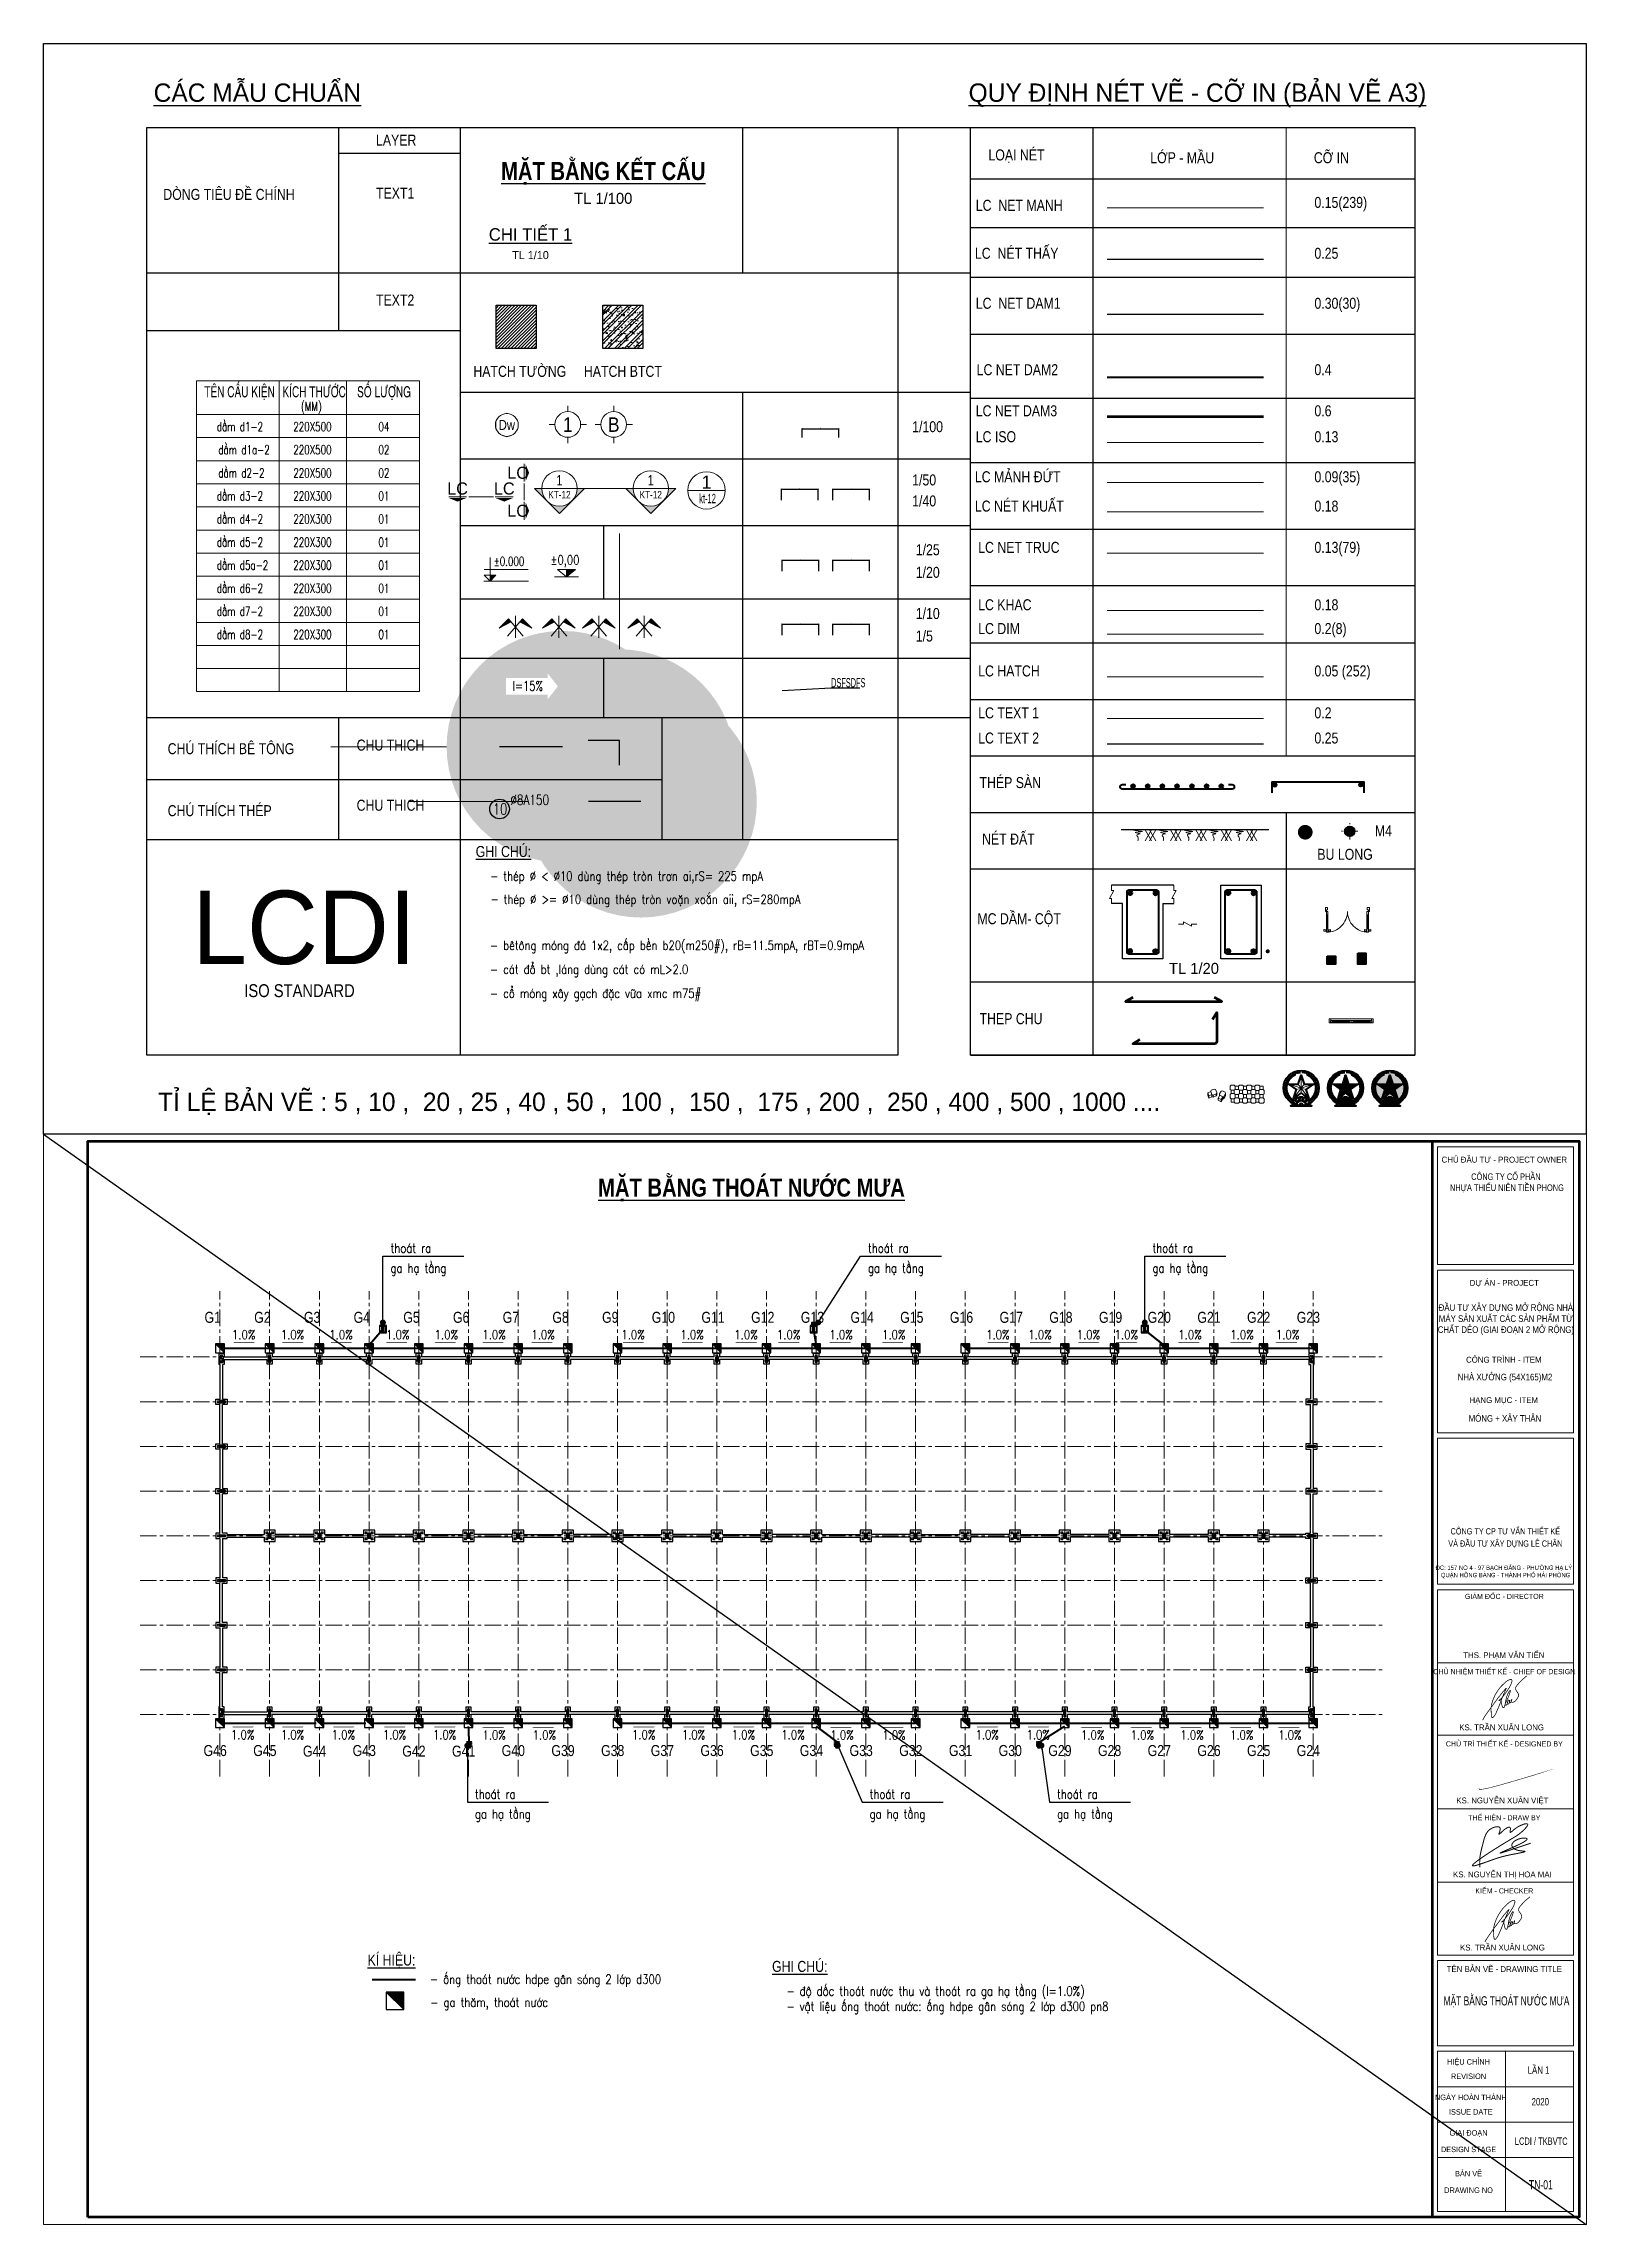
# Model space of a CAD drawing. Header units: inches. Extents: x 692246 to 692930, y 595951 to 596289.
# Drawn here: x 692697.6 to 692930.4, y 595959.3 to 596288.6 of the extents above; entities that cross this region are included whole.
import ezdxf
from ezdxf.enums import TextEntityAlignment as Align

# ---------------------------------------------------------------- set-up
doc = ezdxf.new("R2010")
doc.units = ezdxf.units.IN
doc.header["$MEASUREMENT"] = 0
doc.header["$PDMODE"] = 32
doc.header["$PDSIZE"] = -1
for name, pattern in [('CENTER', [2, 1.25, -0.25, 0.25, -0.25]), ('CENTER2', [1.125, 0.75, -0.125, 0.125, -0.125]), ('CENTERX2', [4, 2.5, -0.5, 0.5, -0.5]), ('DASHDOT', [1, 0.5, -0.25, 0, -0.25]), ('HIDDEN', [0.375, 0.25, -0.125])]:
    doc.linetypes.add(name, pattern=pattern)
doc.layers.get('0').update_dxf_attribs({"lineweight": 18})
for name, color, linetype, lineweight in [('2110 dim 0.13', 149, 'Continuous', 13), ('43 - Net thay', 43, 'Continuous', 25), ('Block', 7, 'Continuous', 9), ('Chi', 8, 'Continuous', 13), ('EG Net khuat', 4, 'HIDDEN', 20), ('ISO', 153, 'Continuous', 13), ('KICHTHUOC', 4, 'Continuous', 18), ('LC Dim', 8, 'Continuous', 18), ('LC Hatch', 252, 'Continuous', 9), ('LC Hatch @ 1', 252, 'Continuous', 9), ('LC ISO', 153, 'Continuous', 13), ('LC Khac', 4, 'Continuous', 9), ('LC MANH DUT', 35, 'HIDDEN', 5), ('LC Net dam 1', 30, 'Continuous', 30), ('LC Net dam2', 6, 'Continuous', 40), ('LC Net dam2 @ 1', 6, 'Continuous', 40), ('LC Net dam3', 1, 'Continuous', 60), ('LC Net khuat', 4, 'HIDDEN', 13), ('LC Net manh', 239, 'Continuous', 5), ('LC Net thay', 7, 'Continuous', 25), ('LC Net truc', 79, 'DASHDOT', 13), ('LC Text1', 3, 'Continuous', 20), ('LC Text2', 7, 'Continuous', 25), ('NET DUT', 245, 'HIDDEN', 9), ('TRUC', 253, 'CENTER', 15)]:
    doc.layers.add(name, color=color, linetype=linetype, lineweight=lineweight)
for name, color, linetype in [('7', 7, 'Continuous'), ('BOLTS', 1, 'Continuous'), ('Khungten_LCDI', 7, 'Continuous'), ('THEP', 1, 'Continuous'), ('Timtruc', 8, 'Continuous')]:
    doc.layers.add(name, color=color, linetype=linetype)
doc.layers.add('KCS_Plotter', color=11, linetype='Continuous', plot=False)
doc.styles.add('Arial', font='arial_0.ttf')
doc.styles.add('Brief text', font='VHHELS.TTF')
doc.styles.add('General text 2', font='arial_0.ttf')
doc.styles.add('HOATBIF', font='hoatbif.shx', dxfattribs={"width": 0.5})
doc.styles.add('Khungten', font='VHAVAN.TTF', dxfattribs={"width": 0.8, "height": 5000})
doc.styles.add('LC 1', font='VHAVANB.TTF')
doc.styles.add('LC 2', font='VHARIALN.TTF', dxfattribs={"width": 0.7})
doc.styles.add('LC 3', font='vnsimli.shx', dxfattribs={"width": 0.75})
doc.styles.add('LC3', font='VHARIALB.TTF', dxfattribs={"width": 0.8})
doc.styles.add('T1', font='Vnsimli.shx', dxfattribs={"width": 0.8})
doc.styles.add('T2', font='VHARIAL.TTF', dxfattribs={"width": 0.8})
doc.styles.add('text', font='hoatbif.shx', dxfattribs={"width": 0.7})
doc.styles.add('text1', font='VHHELS.TTF', dxfattribs={"width": 0.7, "height": 300})
doc.styles.add('Title', font='VHAVAN.TTF', dxfattribs={"width": 0.8})
doc.styles.add('VNAVANTH', font='VHAVANB.TTF', dxfattribs={"width": 0.6})
doc.dimstyles.new('1-100(1-25)', dxfattribs={"dimscale": 25, "dimtxt": 2.5, "dimasz": 0.35, "dimexe": 0.5, "dimexo": 1, "dimgap": 0.8, "dimtad": 1, "dimdec": 0, "dimzin": 0, "dimdsep": 46, "dimtxsty": 'HOATBIF', "dimblk1": 'DOT', "dimblk2": 'DOT', "dimsah": 1, "dimcen": -1, "dimdle": 1, "dimclrd": 256, "dimclre": 256, "dimclrt": 4, "dimadec": 3, "dimazin": 2, "dimtfac": 0.333333, "dimtdec": 0, "dimtix": 1, "dimtmove": 2, "dimatfit": 3, "dimldrblk": 'DOT', "dimfxl": 1, "dimtvp": 0.833333, "dimtolj": 1, "dimtzin": 0, "dimarcsym": 0})
doc.dimstyles.new('1-20', dxfattribs={"dimscale": 100, "dimtxt": 2.5, "dimasz": 0.35, "dimexe": 0.5, "dimexo": 0, "dimgap": 0.8, "dimtad": 1, "dimdec": 0, "dimlfac": 0.2, "dimzin": 0, "dimdsep": 46, "dimtxsty": 'HOATBIF', "dimblk1": 'DOT', "dimblk2": 'DOT', "dimsah": 1, "dimcen": -1, "dimdle": 1, "dimclrd": 256, "dimclre": 256, "dimclrt": 4, "dimadec": 3, "dimazin": 2, "dimtfac": 0.333333, "dimtdec": 0, "dimtix": 1, "dimtmove": 2, "dimatfit": 3, "dimldrblk": 'DOT', "dimfxl": 1, "dimtvp": 0.833333, "dimtolj": 1, "dimtzin": 0, "dimarcsym": 0})
pattern_1 = [(45, (-578322.5, -40390.5), (-0.8838834765, 0.8838834765), [])]

msp = doc.modelspace()

# ---------------------------------------------------------------- texts
at = {"ltscale": 2, "style": 'LC 1'}
for text, p in [('B', (692760.06, 596221.44)), ('B', (692767.11, 596221.44)), ('A', (692769.13, 596223.82)), ('A', (692769.13, 596218.08))]:
    msp.add_attdef('LC', text=text, height=1.83, dxfattribs=at).set_placement(p, align=Align.MIDDLE_CENTER)
at = {"layer": 'LC Dim', "color": 4, "ltscale": 2, "insert": (692816.45, 596191.4, 0), "char_height": 1.386, "attachment_point": 7, "style": 'HOATBIF'}
msp.add_mtext('DSFSDFS', dxfattribs=at)
at = {"layer": 'LC Text1', "ltscale": 0.2, "style": 'LC 1', "width": 0.9}
for s, p in [('1', (692776.7, 596229.34)), ('B', (692783.63, 596229.34))]:
    msp.add_text(s, height=2.19, dxfattribs=at).set_placement(p, align=Align.BOTTOM_CENTER)
at = {"layer": 'LC Text1', "color": 3, "style": 'LC 3', "width": 0.8}
for s, p in [('- thÐp %%C < %%C10 dïng thÐp trßn tr¬n ai,rS= 225 mpA', (692764.97, 596162.21)), ('- thÐp %%C >= %%C10 dïng thÐp trßn voÆn xo¾n aii, rS=280mpA', (692765.02, 596158.71)), ('- bªt«ng mãng ®¸ 1x2, cÊp bÒn b20(m250#), rB=11.5mpA, rBT=0.9mpA', (692764.95, 596151.75)), ('- c¸t ®æ bt ,l¸ng dïng c¸t cã mL>2.0', (692764.95, 596148.13)), ('- cæ mãng x©y g¹ch ®Æc v÷a xmc m75#', (692764.95, 596144.51)), ('tho¸t ra', (692749.95, 596106.03)), ('tho¸t ra', (692822.02, 596106.03)), ('tho¸t ra', (692864.95, 596106.03)), ('ga h¹ tÇng', (692749.95, 596103.02)), ('ga h¹ tÇng', (692822.02, 596103.02)), ('ga h¹ tÇng', (692864.95, 596103.02)), ('1.0%%%', (692726.03, 596092.98)), ('1.0%%%', (692733.4, 596092.98)), ('1.0%%%', (692740.72, 596092.98)), ('1.0%%%', (692749.29, 596092.98)), ('1.0%%%', (692756.62, 596092.98)), ('1.0%%%', (692763.82, 596092.98)), ('1.0%%%', (692771.22, 596092.98)), ('1.0%%%', (692784.8, 596092.98)), ('1.0%%%', (692793.71, 596092.98)), ('1.0%%%', (692801.85, 596092.98)), ('1.0%%%', (692808.28, 596092.98)), ('1.0%%%', (692816.2, 596092.98)), ('1.0%%%', (692824.15, 596092.98)), ('1.0%%%', (692839.86, 596092.98)), ('1.0%%%', (692846.22, 596092.98)), ('1.0%%%', (692853.53, 596092.98)), ('1.0%%%', (692859.24, 596092.98)), ('1.0%%%', (692868.85, 596092.98)), ('1.0%%%', (692876.71, 596092.98)), ('1.0%%%', (692883.59, 596092.98)), ('1.0%%%', (692725.88, 596032.55)), ('1.0%%%', (692733.4, 596032.55)), ('1.0%%%', (692741.07, 596032.55)), ('1.0%%%', (692748.79, 596032.55)), ('1.0%%%', (692756.35, 596032.55)), ('1.0%%%', (692763.83, 596032.51)), ('1.0%%%', (692771.4, 596032.51)), ('1.0%%%', (692786.4, 596032.55)), ('1.0%%%', (692793.92, 596032.55)), ('1.0%%%', (692801.45, 596032.55)), ('1.0%%%', (692808.93, 596032.55)), ('1.0%%%', (692816.34, 596032.51)), ('1.0%%%', (692824.17, 596032.51)), ('1.0%%%', (692838.25, 596032.55)), ('1.0%%%', (692845.94, 596032.55)), ('1.0%%%', (692854.17, 596032.51)), ('1.0%%%', (692861.67, 596032.51)), ('1.0%%%', (692869.17, 596032.51)), ('1.0%%%', (692876.67, 596032.51)), ('1.0%%%', (692883.93, 596032.51)), ('tho¸t ra', (692762.69, 596023.59)), ('tho¸t ra', (692822.26, 596023.59)), ('tho¸t ra', (692850.55, 596023.59)), ('ga h¹ tÇng', (692762.69, 596020.58)), ('ga h¹ tÇng', (692822.26, 596020.58)), ('ga h¹ tÇng', (692850.55, 596020.58)), ('- èng tho¸t n\xadíc hdpe g©n sãng 2 líp d300', (692755.9, 595995.64)), ('- ga th¨m, tho¸t n\xadíc', (692755.95, 595992.14))]:
    msp.add_text(s, height=1.386, dxfattribs=at).set_placement(p)
at = {"layer": 'LC Text1', "color": 3, "ltscale": 50, "insert": (692809.7, 595995.23), "char_height": 1.386, "width": 75.3967, "attachment_point": 1, "style": 'LC 3'}
msp.add_mtext('{\\W0.8;- ®é dèc tho¸t n\xadíc thu vµ tho¸t ra ga h¹ tÇng (I=1.0%)\\P- vËt liÖu èng tho¸t n\xadíc: èng hdpe g©n sãng 2 líp d300 pn8}', dxfattribs=at)
at = {"layer": 'LC Text2', "lineweight": -2}
for s, height, style, p in [('%%uc¸c mÉu chuÈn', 2.772, 'LC 1', (692714.19, 596279.83)), ('%%Uquy ®Þnh nÐt vÏ - cì in (b¶n vÏ A3)', 2.772, 'LC 1', (692837.19, 596279.83)), ('tl 1/20', 1.663, 'LC 1', (692867.44, 596148.14)), ('iso standard', 1.9404, 'LC 2', (692727.87, 596144.64)), ('tØ lÖ b¶n vÏ : 5 , 10 ,  20 , 25 , 40 , 50 ,  100 ,  150 ,  175 , 200 ,  250 , 400 , 500 , 1000 ....', 2.772, 'LC 1', (692714.85, 596127.44))]:
    msp.add_text(s, height=height, dxfattribs=dict(at, style=style)).set_placement(p)
at = {"layer": 'LC Text2', "style": 'T2', "width": 0.8}
for s, height, p in [('layer', 1.663, (692747.75, 596273.21)), ('lo¹i nÐt', 1.663, (692840.19, 596270.98)), ('Líp - mÇu', 1.663, (692864.61, 596270.56)), ('cì in', 1.663, (692889.3, 596270.56)), ('dßng tiªu ®Ò chÝnh', 1.6632, (692715.65, 596265.02)), ('text1', 1.663, (692747.75, 596265.21)), ('0.15(239)', 1.663, (692889.39, 596263.81)), ('LC  Net manh', 1.6632, (692838.28, 596263.37)), ('LC  nÐt thÊy', 1.6632, (692838.15, 596256.13)), ('0.25 ', 1.663, (692889.39, 596256.13)), ('text2', 1.663, (692747.75, 596249.07)), ('LC  Net dam1', 1.6632, (692838.28, 596248.58)), ('0.30(30)', 1.663, (692889.39, 596248.58)), ('HATCH T¦êNG', 1.6632, (692762.45, 596238.3)), ('HATCH BTCT', 1.663, (692779.13, 596238.3)), ('LC Net dam2', 1.6632, (692838.41, 596238.55)), ('0.4', 1.663, (692889.39, 596238.55)), ('LC Net dam3', 1.6632, (692838.27, 596232.34)), ('0.6', 1.663, (692889.39, 596232.34)), ('1/100', 1.663, (692828.68, 596229.94)), ('LC iso', 1.663, (692838.27, 596228.43)), ('0.13', 1.663, (692889.39, 596228.43)), ('1/50', 1.663, (692828.68, 596221.9)), ('LC m¶nh ®øt', 1.6632, (692838.14, 596222.38)), ('0.09(35)', 1.663, (692889.39, 596222.38)), ('1/40', 1.663, (692828.68, 596218.73)), ('LC nÐt khuÊt', 1.6632, (692838.14, 596217.95)), ('0.18', 1.663, (692889.39, 596217.95)), ('1/25', 1.663, (692829.22, 596211.36)), ('LC Net truc', 1.6632, (692838.64, 596211.72)), ('0.13(79)', 1.663, (692889.39, 596211.72)), ('1/20', 1.663, (692829.22, 596207.95)), ('1/10', 1.663, (692829.22, 596201.73)), ('LC khac', 1.663, (692838.64, 596203.05)), ('0.18', 1.663, (692889.39, 596203.05)), ('1/5', 1.663, (692829.22, 596198.33)), ('LC dim', 1.663, (692838.64, 596199.46)), ('0.2(8)', 1.663, (692889.39, 596199.46)), ('LC Hatch', 1.663, (692838.64, 596193.06)), ('0.05 (252)', 1.663, (692889.39, 596193.06)), ('LC text 1', 1.663, (692838.64, 596186.73)), ('0.2', 1.663, (692889.39, 596186.73)), ('chó thÝch bª t«ng', 1.6632, (692716.31, 596181.32)), ('chu thich', 1.663, (692744.83, 596181.86)), ('LC text 2', 1.663, (692838.64, 596182.93)), ('0.25', 1.663, (692889.39, 596182.93)), ('thÐp sµn', 1.663, (692838.84, 596176.2)), ('chó thÝch thÐp', 1.6632, (692716.31, 596171.96)), ('chu thich', 1.663, (692744.83, 596172.78)), ('nÐt ®Êt', 1.663, (692839.23, 596167.67)), ('m4', 1.663, (692898.51, 596168.92)), ('%%Ughi chó:', 1.6632, (692762.8, 596165.79)), ('bu long', 1.663, (692889.83, 596165.37)), ('mc dÇm- cét', 1.6632, (692838.52, 596155.64)), ('thep chu', 1.663, (692838.85, 596140.55)), ('g1', 1.663, (692721.87, 596095.45)), ('g2', 1.663, (692729.37, 596095.45)), ('g3', 1.663, (692736.87, 596095.45)), ('g4', 1.663, (692744.37, 596095.45)), ('g5', 1.663, (692751.87, 596095.45)), ('g6', 1.663, (692759.37, 596095.45)), ('g7', 1.663, (692766.87, 596095.45)), ('g8', 1.663, (692774.37, 596095.45)), ('g9', 1.663, (692781.87, 596095.45)), ('g10', 1.663, (692789.37, 596095.45)), ('g11', 1.663, (692796.87, 596095.45)), ('g12', 1.663, (692804.37, 596095.45)), ('g13', 1.663, (692811.87, 596095.45)), ('g14', 1.663, (692819.37, 596095.45)), ('g15', 1.663, (692826.87, 596095.45)), ('g16', 1.663, (692834.37, 596095.45)), ('g17', 1.663, (692841.87, 596095.45)), ('g18', 1.663, (692849.37, 596095.45)), ('g19', 1.663, (692856.87, 596095.45)), ('g20', 1.663, (692864.22, 596095.45)), ('g21', 1.663, (692871.72, 596095.45)), ('g22', 1.663, (692879.22, 596095.45)), ('g23', 1.663, (692886.72, 596095.45)), ('g46', 1.663, (692721.72, 596030.03)), ('g45', 1.663, (692729.22, 596030.03)), ('g44', 1.663, (692736.72, 596029.94)), ('g43', 1.663, (692744.22, 596030.03)), ('g42', 1.663, (692751.72, 596029.94)), ('g41', 1.663, (692759.22, 596029.94)), ('g40', 1.663, (692766.72, 596030.03)), ('g39', 1.663, (692774.22, 596030.03)), ('g38', 1.663, (692781.72, 596030.03)), ('g37', 1.663, (692789.22, 596030.03)), ('g36', 1.663, (692796.72, 596030.03)), ('g35', 1.663, (692804.22, 596030.03)), ('g34', 1.663, (692811.72, 596030.03)), ('g33', 1.663, (692819.22, 596030.03)), ('g32', 1.663, (692826.72, 596030.03)), ('g31', 1.663, (692834.22, 596030.03)), ('g30', 1.663, (692841.72, 596030.03)), ('g29', 1.663, (692849.22, 596030.03)), ('g28', 1.663, (692856.72, 596030.03)), ('g27', 1.663, (692864.22, 596030.03)), ('g26', 1.663, (692871.72, 596030.03)), ('g25', 1.663, (692879.22, 596030.03)), ('g24', 1.663, (692886.72, 596030.03)), ('%%UkÝ hiÖu:', 1.6632, (692746.47, 595998.39)), ('%%Ughi chó:', 1.6632, (692807.53, 595997.43))]:
    msp.add_text(s, height=height, dxfattribs=at).set_placement(p)
at = {"layer": 'LC Text2', "ltscale": 100, "style": 'LC 3', "width": 0.75}
msp.add_text('10', height=1.694, dxfattribs=at).set_placement((692766.49, 596173.04), align=Align.MIDDLE_CENTER)
at = {"layer": 'LC Text2', "linetype": 'ByBlock', "style": 'LC 3', "width": 0.75}
msp.add_text('%%C8A150', height=1.54, dxfattribs=at).set_placement((692768.03, 596173.66))
at = {"layer": 'LC Text2', "lineweight": -2, "style": 'LC 1'}
msp.add_text('LCDI', height=11.088, dxfattribs=at).set_placement((692736.92, 596155.17), align=Align.MIDDLE)

# ---------------------------------------------------------------- blocks, each defined once
blk = doc.blocks.new('chukyLong')
at = {"layer": 'ISO', "ltscale": 2, "const_width": 50}
blk.add_lwpolyline([(-23332, -148751), (-23332, -148751), (-23358, -148773), (-23384, -148795), (-23397, -148806), (-23415, -148822), (-23423, -148828), (-23436, -148839), (-23462, -148860), (-23488, -148882), (-23501, -148893), (-23514, -148904), (-23527, -148915), (-23540, -148926), (-23552, -148937), (-23565, -148948), (-23572, -148954), (-23578, -148959), (-23584, -148965), (-23591, -148971), (-23597, -148976), (-23605, -148984), (-23609, -148988), (-23616, -148994), (-23622, -148999), (-23628, -149005), (-23634, -149011), (-23640, -149017), (-23647, -149023), (-23653, -149029), (-23665, -149040), (-23677, -149052), (-23693, -149068), (-23701, -149076), (-23713, -149088), (-23725, -149100), (-23737, -149112), (-23749, -149124), (-23761, -149137), (-23772, -149149), (-23784, -149161), (-23796, -149173), (-23808, -149186), (-23819, -149198), (-23836, -149216), (-23842, -149223), (-23854, -149235), (-23865, -149248), (-23877, -149260), (-23888, -149273), (-23900, -149285), (-23911, -149298), (-23916, -149304), (-23922, -149311), (-23928, -149317), (-23933, -149324), (-23939, -149330), (-23944, -149337), (-23950, -149343), (-23955, -149350), (-23960, -149356), (-23966, -149363), (-23971, -149369), (-23977, -149376), (-23982, -149382), (-23987, -149389), (-23993, -149397), (-23998, -149403), (-24003, -149409), (-24008, -149416), (-24013, -149423), (-24018, -149430), (-24020, -149433), (-24023, -149437), (-24025, -149440), (-24028, -149444), (-24030, -149447), (-24032, -149451), (-24035, -149454), (-24037, -149458), (-24039, -149461), (-24041, -149465), (-24044, -149469), (-24046, -149472), (-24048, -149476), (-24050, -149480), (-24052, -149484), (-24054, -149487), (-24056, -149491), (-24058, -149495), (-24060, -149499), (-24061, -149503), (-24063, -149507), (-24065, -149510), (-24067, -149514), (-24068, -149518), (-24070, -149522), (-24071, -149526), (-24073, -149530), (-24074, -149534), (-24075, -149538), (-24077, -149542), (-24078, -149546), (-24079, -149551), (-24080, -149555), (-24081, -149559), (-24082, -149563), (-24083, -149567), (-24084, -149571), (-24084, -149575), (-24085, -149580), (-24086, -149584), (-24086, -149588), (-24087, -149592), (-24087, -149597), (-24088, -149601), (-24088, -149605), (-24088, -149609), (-24089, -149613), (-24089, -149618), (-24089, -149622), (-24089, -149626), (-24089, -149628), (-24089, -149631), (-24089, -149633), (-24088, -149635), (-24088, -149637), (-24088, -149639), (-24088, -149641), (-24088, -149643), (-24087, -149645), (-24087, -149647), (-24087, -149649), (-24086, -149653), (-24086, -149654), (-24086, -149656), (-24085, -149658), (-24085, -149660), (-24084, -149662), (-24083, -149664), (-24083, -149666), (-24082, -149668), (-24082, -149670), (-24081, -149672), (-24079, -149676), (-24078, -149680), (-24076, -149684), (-24075, -149688), (-24073, -149692), (-24071, -149697), (-24069, -149700), (-24068, -149703), (-24066, -149707), (-24064, -149711), (-24062, -149715), (-24060, -149719), (-24058, -149722), (-24056, -149726), (-24054, -149730), (-24052, -149733), (-24049, -149737), (-24047, -149741), (-24045, -149744), (-24043, -149748), (-24041, -149751), (-24038, -149755), (-24036, -149759), (-24035, -149761), (-24031, -149766), (-24029, -149769), (-24026, -149773), (-24022, -149780), (-24017, -149787), (-24012, -149793), (-24007, -149800), (-24002, -149807), (-23997, -149814), (-23984, -149830), (-23976, -149841), (-23971, -149848), (-23966, -149855), (-23961, -149861), (-23956, -149868), (-23951, -149875), (-23946, -149882), (-23942, -149889), (-23939, -149893), (-23937, -149896), (-23935, -149900), (-23932, -149904), (-23930, -149907), (-23928, -149911), (-23926, -149914), (-23923, -149918), (-23920, -149923), (-23919, -149925), (-23917, -149929), (-23915, -149933), (-23913, -149937), (-23911, -149940), (-23909, -149944), (-23907, -149948), (-23905, -149952), (-23904, -149956), (-23902, -149960), (-23900, -149964), (-23899, -149967), (-23897, -149971), (-23896, -149975), (-23895, -149979), (-23893, -149984), (-23892, -149988), (-23891, -149992), (-23890, -149996), (-23889, -150000), (-23888, -150004), (-23888, -150008), (-23887, -150012), (-23886, -150017), (-23886, -150021), (-23885, -150025), (-23884, -150029), (-23884, -150034), (-23884, -150038), (-23883, -150042), (-23883, -150046), (-23883, -150051), (-23882, -150055), (-23882, -150059), (-23882, -150063), (-23882, -150068), (-23882, -150072), (-23882, -150076), (-23883, -150081), (-23883, -150085), (-23883, -150089), (-23884, -150093), (-23884, -150097), (-23885, -150102), (-23885, -150106), (-23886, -150110), (-23887, -150113), (-23888, -150118), (-23889, -150122), (-23890, -150126), (-23891, -150130), (-23892, -150135), (-23894, -150139), (-23895, -150143), (-23896, -150147), (-23898, -150151), (-23900, -150154), (-23901, -150158), (-23903, -150162), (-23905, -150166), (-23906, -150170), (-23908, -150174), (-23910, -150178), (-23912, -150182), (-23915, -150189), (-23917, -150193), (-23921, -150201), (-23925, -150208), (-23929, -150216), (-23933, -150223), (-23937, -150231), (-23942, -150238), (-23946, -150245), (-23950, -150253), (-23955, -150260), (-23959, -150267), (-23963, -150273), (-23969, -150281), (-23973, -150288), (-23978, -150295), (-23983, -150302), (-23988, -150309), (-23993, -150316), (-23998, -150323), (-24003, -150329), (-24008, -150336), (-24014, -150343), (-24019, -150350), (-24024, -150356), (-24031, -150365), (-24040, -150376), (-24045, -150383), (-24051, -150389), (-24056, -150396), (-24061, -150403), (-24067, -150409), (-24072, -150416), (-24078, -150422), (-24083, -150428), (-24088, -150433), (-24092, -150438), (-24095, -150441), (-24098, -150444), (-24101, -150447), (-24104, -150450), (-24107, -150453), (-24110, -150456), (-24113, -150459), (-24116, -150462), (-24119, -150465), (-24122, -150468), (-24125, -150471), (-24128, -150473), (-24132, -150476), (-24135, -150479), (-24138, -150481), (-24140, -150483), (-24145, -150487), (-24148, -150489), (-24152, -150492), (-24155, -150494), (-24159, -150496), (-24163, -150499), (-24166, -150501), (-24170, -150503), (-24173, -150505), (-24177, -150507), (-24181, -150509), (-24185, -150511), (-24188, -150513), (-24192, -150515), (-24196, -150517), (-24200, -150519), (-24204, -150521), (-24208, -150523), (-24211, -150524), (-24215, -150526), (-24219, -150528), (-24223, -150529), (-24227, -150531), (-24231, -150532), (-24235, -150534), (-24239, -150535), (-24243, -150537), (-24247, -150538), (-24251, -150539), (-24255, -150540), (-24260, -150541), (-24264, -150542), (-24266, -150543), (-24268, -150543), (-24270, -150543), (-24272, -150544), (-24274, -150544), (-24276, -150544), (-24278, -150544), (-24280, -150545), (-24283, -150545), (-24285, -150545), (-24287, -150545), (-24289, -150545), (-24291, -150545), (-24293, -150545), (-24295, -150545), (-24297, -150545), (-24300, -150545), (-24302, -150545), (-24304, -150545), (-24306, -150545), (-24308, -150545), (-24311, -150545), (-24312, -150544), (-24315, -150544), (-24317, -150544), (-24319, -150543), (-24321, -150543), (-24323, -150542), (-24325, -150542), (-24327, -150541), (-24329, -150541), (-24331, -150540), (-24333, -150539), (-24335, -150539), (-24337, -150538), (-24339, -150537), (-24341, -150536), (-24343, -150535), (-24346, -150533), (-24346, -150533), (-24348, -150531), (-24350, -150530), (-24352, -150529), (-24353, -150528), (-24355, -150526), (-24356, -150525), (-24358, -150523), (-24359, -150522), (-24361, -150520), (-24362, -150518), (-24364, -150517), (-24365, -150515), (-24366, -150513), (-24367, -150512), (-24369, -150510), (-24370, -150508), (-24371, -150506), (-24372, -150504), (-24373, -150502), (-24374, -150501), (-24375, -150499), (-24376, -150497), (-24376, -150495), (-24377, -150493), (-24378, -150491), (-24379, -150489), (-24380, -150487), (-24380, -150486), (-24381, -150483), (-24382, -150481), (-24382, -150479), (-24383, -150477), (-24383, -150474), (-24384, -150472), (-24384, -150470), (-24384, -150469), (-24384, -150468), (-24384, -150467), (-24384, -150466), (-24384, -150464), (-24384, -150462), (-24384, -150460), (-24384, -150458), (-24383, -150456), (-24383, -150454), (-24383, -150451), (-24382, -150447), (-24381, -150444), (-24381, -150439), (-24380, -150434), (-24380, -150430), (-24379, -150426), (-24379, -150421), (-24378, -150417), (-24378, -150415), (-24377, -150413), (-24377, -150411), (-24377, -150409), (-24376, -150407), (-24376, -150405), (-24376, -150403), (-24375, -150401), (-24374, -150400), (-24374, -150398), (-24373, -150396), (-24373, -150394), (-24372, -150392), (-24371, -150391), (-24371, -150389), (-24370, -150387), (-24369, -150385), (-24368, -150383), (-24367, -150381), (-24367, -150379), (-24366, -150377), (-24365, -150374), (-24364, -150372), (-24363, -150370), (-24362, -150369), (-24362, -150368), (-24361, -150365), (-24360, -150362), (-24359, -150361), (-24359, -150360), (-24358, -150358), (-24358, -150357), (-24357, -150356), (-24357, -150355), (-24356, -150354), (-24355, -150353), (-24355, -150353), (-24355, -150352), (-24354, -150352), (-24354, -150352), (-24354, -150351), (-24353, -150351), (-24353, -150351), (-24352, -150351), (-24352, -150350), (-24352, -150350), (-24351, -150350), (-24351, -150350), (-24350, -150350), (-24350, -150350), (-24350, -150350), (-24349, -150350), (-24349, -150350), (-24348, -150351), (-24348, -150351), (-24347, -150351), (-24347, -150351), (-24346, -150352), (-24346, -150352), (-24345, -150352), (-24345, -150353), (-24345, -150353), (-24344, -150354), (-24344, -150354), (-24344, -150355), (-24344, -150355), (-24344, -150355), (-24343, -150356), (-24343, -150356), (-24343, -150357), (-24343, -150357), (-24343, -150358), (-24343, -150359), (-24343, -150360), (-24343, -150361), (-24344, -150362), (-24344, -150363), (-24344, -150364), (-24345, -150366), (-24345, -150367), (-24346, -150369), (-24347, -150371), (-24348, -150374), (-24349, -150376), (-24350, -150378), (-24350, -150380), (-24351, -150382), (-24352, -150384), (-24353, -150386), (-24353, -150388), (-24354, -150390), (-24354, -150392), (-24356, -150396), (-24357, -150400), (-24358, -150404), (-24360, -150412), (-24361, -150414), (-24362, -150419), (-24364, -150423), (-24365, -150427), (-24366, -150431), (-24368, -150435), (-24369, -150439), (-24371, -150443), (-24372, -150447), (-24374, -150452), (-24375, -150456), (-24377, -150460), (-24379, -150464), (-24380, -150467), (-24382, -150471), (-24384, -150475), (-24386, -150479), (-24387, -150483), (-24389, -150487), (-24391, -150491), (-24395, -150498), (-24398, -150506), (-24402, -150513), (-24408, -150524), (-24410, -150528), (-24412, -150532), (-24414, -150536), (-24416, -150539), (-24418, -150543), (-24421, -150547), (-24423, -150550), (-24424, -150552), (-24425, -150554), (-24426, -150556), (-24428, -150557), (-24429, -150559), (-24430, -150561), (-24432, -150562), (-24433, -150564), (-24434, -150566), (-24436, -150568), (-24437, -150569), (-24439, -150571), (-24440, -150572), (-24442, -150574), (-24443, -150575), (-24445, -150577), (-24447, -150578), (-24448, -150579), (-24450, -150581), (-24452, -150582), (-24453, -150582), (-24454, -150583), (-24455, -150583), (-24456, -150584), (-24457, -150584), (-24458, -150585), (-24459, -150585), (-24460, -150585), (-24461, -150586), (-24462, -150586), (-24463, -150586), (-24464, -150586), (-24465, -150587), (-24466, -150587), (-24467, -150587), (-24468, -150587), (-24469, -150587), (-24470, -150587), (-24471, -150587), (-24472, -150587), (-24473, -150587), (-24475, -150587), (-24476, -150587), (-24477, -150587), (-24478, -150587), (-24479, -150587), (-24480, -150586), (-24481, -150586), (-24482, -150586), (-24483, -150585), (-24484, -150585), (-24485, -150585), (-24486, -150584), (-24487, -150584), (-24488, -150584), (-24489, -150583), (-24490, -150583), (-24491, -150582), (-24492, -150582), (-24493, -150581), (-24494, -150580), (-24495, -150580), (-24495, -150579), (-24496, -150578), (-24497, -150578), (-24498, -150577), (-24499, -150576), (-24499, -150575), (-24500, -150575), (-24501, -150574), (-24502, -150572), (-24504, -150571), (-24505, -150569), (-24506, -150567), (-24507, -150565), (-24508, -150563), (-24509, -150561), (-24510, -150559), (-24511, -150557), (-24512, -150555), (-24513, -150553), (-24513, -150551), (-24514, -150549), (-24514, -150547), (-24515, -150545), (-24515, -150543), (-24516, -150541), (-24516, -150539), (-24516, -150537), (-24517, -150535), (-24517, -150532), (-24517, -150530), (-24517, -150528), (-24518, -150524), (-24518, -150519), (-24518, -150515), (-24518, -150511), (-24518, -150507), (-24518, -150502), (-24518, -150500), (-24518, -150498), (-24518, -150496), (-24518, -150494), (-24518, -150492), (-24518, -150490), (-24518, -150488), (-24517, -150486), (-24517, -150483), (-24517, -150481), (-24517, -150480), (-24516, -150477), (-24516, -150475), (-24515, -150473), (-24514, -150472), (-24514, -150470), (-24513, -150468), (-24513, -150466), (-24511, -150462), (-24510, -150458), (-24509, -150454), (-24507, -150450), (-24506, -150448), (-24506, -150446), (-24505, -150444), (-24504, -150441), (-24504, -150439), (-24503, -150437), (-24503, -150436), (-24502, -150432), (-24500, -150428), (-24500, -150426), (-24499, -150423), (-24499, -150422), (-24498, -150421), (-24498, -150420), (-24497, -150419), (-24497, -150418), (-24496, -150417), (-24496, -150416), (-24495, -150415), (-24495, -150415), (-24494, -150414), (-24494, -150413), (-24493, -150412), (-24492, -150411), (-24491, -150411), (-24491, -150410), (-24490, -150410), (-24489, -150409), (-24487, -150409), (-24487, -150408), (-24486, -150408), (-24485, -150408), (-24484, -150408), (-24482, -150408), (-24481, -150408), (-24480, -150408), (-24479, -150408), (-24478, -150408), (-24477, -150408), (-24476, -150408), (-24475, -150409), (-24474, -150409), (-24473, -150409), (-24472, -150410), (-24471, -150410), (-24471, -150411), (-24470, -150411), (-24470, -150412), (-24469, -150413), (-24469, -150413), (-24468, -150414), (-24468, -150415), (-24468, -150416), (-24468, -150416), (-24468, -150417), (-24468, -150418), (-24468, -150419), (-24468, -150420), (-24468, -150421), (-24468, -150422), (-24468, -150423), (-24468, -150424), (-24469, -150425), (-24469, -150427), (-24469, -150428), (-24469, -150429), (-24470, -150430), (-24470, -150431), (-24471, -150433), (-24471, -150434), (-24472, -150435), (-24473, -150437), (-24474, -150440), (-24475, -150443), (-24476, -150445), (-24478, -150450), (-24480, -150453), (-24481, -150455), (-24482, -150458), (-24483, -150460), (-24484, -150462), (-24485, -150464), (-24486, -150467), (-24487, -150469), (-24488, -150471), (-24488, -150473), (-24489, -150475), (-24490, -150477), (-24491, -150479), (-24491, -150481), (-24492, -150483), (-24493, -150485), (-24493, -150487), (-24494, -150489), (-24495, -150493), (-24496, -150496), (-24499, -150504), (-24500, -150507), (-24501, -150512), (-24502, -150515), (-24503, -150519), (-24505, -150522), (-24506, -150526), (-24507, -150530), (-24509, -150534), (-24510, -150538), (-24511, -150542), (-24513, -150546), (-24514, -150550), (-24516, -150554), (-24517, -150558), (-24519, -150562), (-24520, -150566), (-24522, -150570), (-24524, -150574), (-24525, -150578), (-24527, -150582), (-24529, -150586), (-24531, -150590), (-24532, -150594), (-24534, -150598), (-24536, -150602), (-24538, -150606), (-24540, -150610), (-24542, -150613), (-24544, -150617), (-24546, -150621), (-24548, -150625), (-24550, -150628), (-24552, -150632), (-24554, -150636), (-24556, -150639), (-24558, -150643), (-24561, -150646), (-24562, -150648), (-24563, -150650), (-24564, -150651), (-24566, -150653), (-24567, -150655), (-24568, -150656), (-24570, -150658), (-24571, -150660), (-24573, -150661), (-24574, -150663), (-24576, -150664), (-24577, -150666), (-24579, -150668), (-24580, -150669), (-24582, -150671), (-24583, -150672), (-24585, -150674), (-24587, -150675), (-24589, -150677), (-24591, -150678), (-24593, -150679), (-24594, -150680), (-24595, -150681), (-24596, -150682), (-24597, -150682), (-24598, -150683), (-24599, -150683), (-24600, -150683), (-24601, -150684), (-24602, -150684), (-24603, -150685), (-24604, -150685), (-24605, -150685), (-24606, -150685), (-24607, -150686), (-24608, -150686), (-24609, -150686), (-24610, -150686), (-24611, -150686), (-24612, -150686), (-24613, -150686), (-24614, -150685), (-24615, -150685), (-24616, -150685), (-24617, -150685), (-24618, -150684), (-24619, -150684), (-24620, -150684), (-24621, -150683), (-24622, -150683), (-24623, -150682), (-24624, -150682), (-24625, -150681), (-24625, -150680), (-24626, -150680), (-24627, -150679), (-24628, -150678), (-24629, -150678), (-24630, -150677), (-24631, -150676), (-24632, -150675), (-24634, -150673), (-24636, -150671), (-24637, -150669), (-24638, -150668), (-24640, -150666), (-24641, -150664), (-24642, -150662), (-24643, -150660), (-24644, -150658), (-24645, -150656), (-24646, -150654), (-24647, -150652), (-24648, -150650), (-24648, -150648), (-24649, -150646), (-24650, -150644), (-24650, -150642), (-24651, -150640), (-24651, -150639), (-24651, -150636), (-24652, -150634), (-24652, -150632), (-24652, -150630), (-24652, -150628), (-24652, -150626), (-24652, -150624), (-24653, -150622), (-24653, -150619), (-24653, -150617), (-24652, -150615), (-24652, -150613), (-24652, -150611), (-24652, -150609), (-24652, -150607), (-24652, -150605), (-24651, -150602), (-24651, -150600), (-24651, -150598), (-24650, -150594), (-24649, -150590), (-24648, -150585), (-24648, -150581), (-24647, -150577), (-24646, -150573), (-24644, -150568), (-24643, -150564), (-24642, -150560), (-24641, -150556), (-24640, -150552), (-24638, -150548), (-24637, -150544), (-24634, -150536), (-24632, -150528), (-24629, -150520), (-24626, -150512), (-24623, -150504), (-24621, -150496), (-24618, -150488), (-24617, -150484), (-24616, -150480), (-24614, -150476), (-24613, -150472), (-24612, -150468), (-24611, -150463), (-24610, -150459), (-24609, -150455), (-24607, -150447), (-24606, -150443), (-24605, -150439), (-24604, -150437), (-24604, -150435), (-24603, -150433), (-24603, -150431), (-24602, -150429), (-24601, -150427), (-24601, -150425), (-24600, -150423), (-24599, -150422), (-24598, -150420), (-24597, -150418), (-24596, -150416), (-24595, -150414), (-24594, -150412), (-24593, -150410), (-24591, -150409), (-24590, -150407), (-24589, -150405), (-24587, -150403), (-24586, -150402), (-24584, -150400), (-24583, -150399), (-24582, -150398), (-24581, -150397), (-24580, -150397), (-24579, -150396), (-24578, -150395), (-24577, -150394), (-24576, -150394), (-24575, -150393), (-24574, -150392), (-24573, -150391), (-24572, -150391), (-24571, -150390), (-24571, -150390), (-24570, -150390), (-24570, -150390), (-24569, -150390), (-24569, -150389), (-24568, -150389), (-24568, -150389), (-24567, -150389), (-24567, -150389), (-24567, -150390), (-24566, -150390), (-24566, -150390), (-24566, -150390), (-24566, -150391), (-24565, -150391), (-24565, -150392), (-24565, -150392), (-24565, -150393), (-24565, -150393), (-24565, -150394), (-24565, -150395), (-24565, -150396), (-24565, -150397), (-24565, -150399), (-24565, -150400), (-24565, -150401), (-24565, -150402), (-24565, -150403), (-24566, -150404), (-24566, -150405), (-24567, -150406), (-24567, -150407), (-24567, -150408), (-24568, -150409), (-24568, -150410), (-24569, -150411), (-24570, -150413), (-24571, -150414), (-24573, -150416), (-24576, -150421), (-24578, -150424), (-24580, -150428), (-24582, -150431), (-24584, -150435), (-24586, -150439), (-24588, -150442), (-24590, -150446), (-24592, -150450), (-24594, -150454), (-24595, -150458), (-24597, -150462), (-24599, -150466), (-24600, -150470), (-24602, -150474), (-24603, -150478), (-24605, -150482), (-24606, -150486), (-24608, -150490), (-24609, -150494), (-24610, -150498), (-24612, -150502), (-24614, -150511), (-24617, -150519), (-24620, -150528), (-24622, -150536), (-24624, -150544), (-24627, -150552), (-24629, -150560), (-24632, -150569), (-24634, -150577), (-24637, -150585), (-24638, -150589), (-24639, -150593), (-24641, -150597), (-24642, -150601), (-24643, -150605), (-24645, -150609), (-24646, -150613), (-24648, -150617), (-24649, -150621), (-24651, -150625), (-24652, -150628), (-24654, -150632), (-24656, -150636), (-24658, -150641), (-24659, -150644), (-24661, -150647), (-24663, -150651), (-24665, -150655), (-24667, -150658), (-24669, -150662), (-24671, -150666), (-24673, -150669), (-24677, -150677), (-24681, -150684), (-24686, -150691), (-24690, -150699), (-24694, -150706), (-24699, -150714), (-24701, -150717), (-24704, -150723), (-24707, -150729), (-24709, -150733), (-24710, -150735), (-24712, -150736), (-24713, -150738), (-24714, -150740), (-24715, -150742), (-24717, -150743), (-24718, -150745), (-24719, -150747), (-24721, -150748), (-24722, -150749), (-24722, -150750), (-24723, -150750), (-24724, -150751), (-24725, -150752), (-24726, -150752), (-24727, -150753), (-24727, -150753), (-24728, -150754), (-24730, -150755), (-24730, -150755), (-24731, -150756), (-24732, -150756), (-24733, -150756), (-24734, -150757), (-24735, -150757), (-24737, -150758), (-24738, -150758), (-24739, -150758), (-24740, -150758), (-24741, -150759), (-24742, -150759), (-24743, -150759), (-24744, -150759), (-24745, -150759), (-24746, -150759), (-24747, -150759), (-24748, -150759), (-24749, -150759), (-24751, -150759), (-24752, -150759), (-24753, -150758), (-24754, -150758), (-24754, -150758), (-24755, -150757), (-24756, -150757), (-24757, -150756), (-24758, -150756), (-24759, -150755), (-24760, -150755), (-24760, -150754), (-24761, -150753), (-24762, -150753), (-24763, -150752), (-24763, -150751), (-24764, -150750), (-24765, -150749), (-24765, -150749), (-24766, -150748), (-24767, -150747), (-24768, -150745), (-24769, -150743), (-24770, -150741), (-24771, -150739), (-24774, -150734), (-24776, -150731), (-24778, -150727), (-24779, -150725), (-24779, -150723), (-24780, -150721), (-24781, -150719), (-24782, -150717), (-24783, -150715), (-24784, -150713), (-24785, -150711), (-24785, -150709), (-24786, -150707), (-24787, -150705), (-24787, -150703), (-24788, -150701), (-24788, -150699), (-24789, -150698), (-24789, -150695), (-24790, -150693), (-24790, -150691), (-24790, -150689), (-24790, -150687), (-24791, -150685), (-24791, -150683), (-24791, -150681), (-24791, -150679), (-24791, -150677), (-24791, -150675), (-24791, -150673), (-24791, -150671), (-24791, -150669), (-24791, -150666), (-24790, -150664), (-24790, -150662), (-24790, -150658), (-24789, -150654), (-24789, -150649), (-24788, -150645), (-24787, -150641), (-24786, -150632), (-24784, -150623), (-24784, -150621), (-24783, -150615), (-24782, -150610), (-24782, -150606), (-24781, -150598), (-24780, -150589), (-24779, -150581), (-24778, -150572), (-24776, -150556), (-24774, -150539), (-24773, -150531), (-24772, -150525), (-24771, -150514), (-24770, -150506), (-24768, -150497), (-24767, -150489), (-24766, -150481), (-24764, -150472), (-24763, -150464), (-24762, -150455), (-24760, -150447), (-24759, -150439), (-24757, -150430), (-24755, -150422), (-24754, -150414), (-24752, -150405), (-24750, -150397), (-24749, -150389), (-24747, -150380), (-24745, -150372), (-24743, -150364), (-24741, -150355), (-24739, -150347), (-24737, -150339), (-24735, -150331), (-24733, -150322), (-24729, -150306), (-24725, -150289), (-24721, -150274), (-24716, -150257), (-24712, -150240), (-24710, -150232), (-24708, -150224), (-24705, -150216), (-24703, -150208), (-24701, -150200), (-24698, -150192), (-24696, -150184), (-24694, -150175), (-24691, -150167), (-24689, -150159), (-24686, -150151), (-24684, -150143), (-24681, -150135), (-24678, -150127), (-24676, -150119), (-24673, -150111), (-24670, -150103), (-24667, -150095), (-24664, -150087), (-24661, -150079), (-24658, -150071), (-24655, -150063), (-24651, -150053), (-24649, -150046), (-24645, -150038), (-24642, -150030), (-24638, -150022), (-24635, -150014), (-24631, -150006), (-24628, -149998), (-24624, -149990), (-24621, -149982), (-24617, -149974), (-24613, -149966), (-24609, -149958), (-24606, -149951), (-24602, -149943), (-24598, -149935), (-24594, -149928), (-24591, -149920), (-24587, -149913), (-24583, -149905), (-24579, -149898), (-24575, -149891), (-24573, -149887), (-24572, -149884), (-24570, -149880), (-24568, -149877), (-24566, -149873), (-24564, -149870), (-24562, -149866), (-24560, -149862), (-24558, -149860), (-24557, -149856), (-24553, -149850), (-24549, -149843), (-24547, -149840), (-24545, -149837), (-24543, -149833), (-24541, -149830), (-24539, -149827), (-24537, -149823), (-24535, -149820), (-24532, -149816), (-24531, -149814), (-24530, -149813), (-24529, -149811), (-24528, -149809), (-24526, -149807), (-24525, -149805), (-24524, -149803), (-24522, -149801), (-24521, -149799), (-24520, -149797), (-24518, -149795), (-24517, -149793), (-24515, -149791), (-24514, -149789), (-24512, -149787), (-24511, -149785), (-24508, -149782), (-24507, -149781), (-24506, -149779), (-24504, -149776), (-24500, -149772), (-24499, -149770), (-24497, -149768), (-24495, -149766), (-24493, -149763), (-24491, -149761), (-24490, -149759), (-24488, -149757), (-24486, -149756), (-24484, -149754), (-24483, -149753), (-24482, -149752), (-24481, -149751), (-24480, -149751), (-24480, -149750), (-24479, -149749), (-24478, -149748), (-24477, -149748), (-24476, -149747), (-24475, -149747), (-24474, -149746), (-24473, -149746), (-24473, -149745), (-24472, -149745), (-24471, -149744), (-24470, -149744), (-24469, -149744), (-24468, -149743), (-24468, -149743), (-24467, -149743), (-24466, -149743), (-24465, -149743), (-24464, -149743), (-24464, -149743), (-24463, -149743), (-24462, -149743), (-24461, -149743), (-24461, -149744), (-24460, -149744), (-24459, -149744), (-24458, -149745), (-24458, -149745), (-24457, -149746), (-24457, -149746), (-24456, -149747), (-24456, -149748), (-24455, -149748), (-24454, -149749), (-24454, -149750), (-24453, -149751), (-24453, -149752), (-24452, -149753), (-24452, -149754), (-24451, -149755), (-24451, -149756), (-24450, -149757), (-24450, -149759), (-24449, -149761), (-24448, -149764), (-24447, -149767), (-24447, -149768), (-24446, -149771), (-24446, -149773), (-24445, -149775), (-24445, -149777), (-24445, -149780), (-24444, -149782), (-24444, -149784), (-24444, -149786), (-24444, -149788), (-24444, -149791), (-24444, -149793), (-24444, -149795), (-24444, -149797), (-24444, -149799), (-24445, -149801), (-24445, -149803), (-24445, -149806), (-24446, -149808), (-24446, -149810), (-24446, -149812), (-24447, -149814), (-24447, -149816), (-24448, -149818), (-24448, -149820), (-24449, -149822), (-24450, -149824), (-24450, -149826), (-24451, -149828), (-24452, -149830), (-24453, -149834), (-24455, -149838), (-24456, -149842), (-24458, -149846), (-24460, -149850), (-24461, -149854), (-24465, -149862), (-24469, -149870), (-24470, -149874), (-24472, -149877), (-24474, -149882), (-24476, -149886), (-24477, -149890), (-24479, -149894), (-24480, -149898), (-24482, -149902), (-24484, -149906), (-24485, -149910), (-24486, -149914), (-24488, -149918), (-24491, -149926), (-24493, -149934), (-24496, -149942), (-24499, -149950), (-24501, -149958), (-24504, -149966), (-24506, -149974), (-24509, -149983), (-24513, -149999), (-24518, -150015), (-24520, -150023), (-24523, -150031), (-24525, -150039), (-24528, -150047), (-24530, -150055), (-24532, -150060), (-24536, -150071), (-24538, -150079), (-24541, -150087), (-24544, -150095), (-24547, -150103), (-24550, -150111), (-24553, -150118), (-24556, -150126), (-24559, -150134), (-24563, -150142), (-24566, -150150), (-24569, -150158), (-24572, -150165), (-24576, -150173), (-24579, -150181), (-24582, -150189), (-24589, -150204), (-24596, -150220), (-24603, -150236), (-24610, -150251), (-24617, -150267), (-24624, -150283), (-24631, -150299), (-24638, -150315), (-24645, -150331), (-24648, -150339), (-24651, -150347), (-24655, -150355), (-24658, -150362), (-24662, -150370), (-24665, -150378), (-24669, -150386), (-24672, -150393), (-24675, -150401), (-24679, -150408), (-24682, -150416), (-24686, -150423), (-24690, -150432), (-24693, -150437), (-24696, -150444), (-24700, -150451), (-24703, -150458), (-24706, -150465), (-24710, -150472), (-24713, -150479), (-24720, -150492), (-24727, -150506), (-24734, -150519), (-24738, -150526), (-24741, -150533), (-24744, -150540), (-24748, -150547), (-24751, -150554), (-24754, -150561), (-24758, -150568), (-24760, -150572), (-24761, -150576), (-24763, -150579), (-24765, -150583), (-24766, -150587), (-24768, -150591), (-24769, -150594), (-24771, -150598), (-24773, -150602), (-24774, -150606), (-24776, -150610), (-24778, -150614), (-24779, -150618), (-24781, -150622), (-24782, -150626), (-24784, -150630), (-24786, -150635), (-24787, -150639), (-24789, -150643), (-24790, -150648), (-24792, -150652), (-24794, -150657), (-24795, -150661), (-24797, -150666), (-24798, -150670), (-24800, -150675), (-24801, -150680), (-24803, -150685), (-24804, -150689), (-24806, -150694), (-24807, -150699), (-24809, -150704), (-24810, -150709), (-24812, -150715), (-24813, -150720), (-24815, -150725), (-24817, -150732), (-24818, -150736), (-24819, -150742), (-24821, -150747), (-24822, -150753), (-24823, -150758), (-24826, -150770), (-24829, -150781), (-24832, -150793), (-24834, -150798), (-24835, -150804), (-24837, -150810), (-24838, -150815), (-24840, -150821), (-24841, -150826), (-24843, -150832), (-24845, -150837), (-24845, -150840), (-24846, -150842), (-24847, -150845), (-24848, -150847), (-24849, -150850), (-24850, -150853), (-24851, -150855), (-24851, -150857), (-24852, -150860), (-24853, -150862), (-24854, -150865), (-24855, -150867), (-24856, -150869), (-24857, -150871), (-24858, -150874), (-24859, -150876), (-24860, -150878), (-24861, -150880), (-24862, -150882), (-24863, -150884), (-24864, -150886), (-24865, -150888), (-24866, -150890), (-24867, -150891), (-24868, -150893), (-24869, -150895), (-24870, -150897), (-24872, -150898), (-24873, -150900), (-24874, -150901), (-24875, -150903), (-24876, -150904), (-24877, -150906), (-24879, -150907), (-24880, -150908), (-24881, -150909), (-24882, -150910), (-24884, -150911), (-24885, -150912), (-24886, -150913), (-24888, -150914), (-24889, -150915), (-24891, -150916), (-24892, -150916), (-24893, -150917), (-24895, -150917), (-24896, -150918), (-24898, -150918), (-24899, -150918), (-24901, -150919), (-24902, -150919), (-24904, -150919), (-24905, -150919), (-24907, -150919), (-24909, -150918), (-24910, -150918), (-24912, -150918), (-24914, -150917), (-24915, -150917), (-24917, -150916), (-24919, -150916), (-24920, -150915), (-24922, -150914), (-24924, -150913), (-24926, -150912), (-24928, -150911), (-24930, -150910), (-24932, -150909), (-24933, -150907), (-24935, -150906), (-24937, -150905), (-24939, -150904), (-24940, -150902), (-24942, -150901), (-24944, -150900), (-24946, -150898), (-24947, -150897), (-24949, -150895), (-24950, -150894), (-24952, -150892), (-24953, -150891), (-24955, -150890), (-24956, -150888), (-24958, -150886), (-24959, -150885), (-24961, -150883), (-24962, -150882), (-24963, -150880), (-24965, -150879), (-24966, -150877), (-24967, -150875), (-24969, -150874), (-24970, -150872), (-24971, -150870), (-24972, -150869), (-24974, -150867), (-24976, -150863), (-24978, -150860), (-24980, -150856), (-24983, -150852), (-24985, -150849), (-24987, -150845), (-24988, -150841), (-24990, -150837), (-24992, -150833), (-24994, -150829), (-24995, -150825), (-24997, -150821), (-24999, -150817), (-25000, -150813), (-25001, -150809), (-25003, -150805), (-25004, -150801), (-25005, -150797), (-25007, -150792), (-25008, -150788), (-25009, -150784), (-25010, -150780), (-25011, -150775), (-25012, -150771), (-25013, -150767), (-25014, -150762), (-25015, -150758), (-25016, -150753), (-25018, -150745), (-25020, -150736), (-25022, -150727), (-25023, -150718), (-25025, -150710), (-25027, -150701), (-25028, -150694), (-25030, -150684), (-25032, -150676), (-25033, -150667), (-25035, -150659), (-25037, -150651), (-25039, -150642), (-25042, -150626), (-25046, -150610), (-25049, -150593), (-25051, -150585), (-25053, -150577), (-25054, -150569), (-25056, -150561), (-25057, -150552), (-25059, -150544), (-25061, -150535), (-25062, -150527), (-25064, -150518), (-25064, -150514), (-25065, -150508), (-25066, -150501), (-25068, -150492), (-25069, -150483), (-25070, -150479), (-25071, -150474), (-25072, -150470), (-25072, -150466), (-25073, -150461), (-25074, -150457), (-25075, -150453), (-25076, -150448), (-25078, -150444), (-25079, -150440), (-25079, -150438), (-25080, -150436), (-25081, -150434), (-25081, -150432), (-25082, -150430), (-25083, -150428), (-25084, -150426), (-25084, -150424), (-25085, -150422), (-25086, -150420), (-25087, -150418), (-25088, -150416), (-25089, -150414), (-25090, -150412), (-25091, -150411), (-25092, -150409), (-25093, -150407), (-25094, -150405), (-25095, -150404), (-25096, -150402), (-25098, -150400), (-25099, -150398), (-25100, -150397), (-25102, -150395), (-25103, -150394), (-25104, -150392), (-25106, -150391), (-25107, -150389), (-25109, -150387), (-25110, -150386), (-25112, -150385), (-25114, -150384), (-25115, -150382), (-25117, -150381), (-25119, -150380), (-25121, -150379), (-25122, -150378), (-25124, -150377), (-25126, -150376), (-25128, -150375), (-25130, -150374), (-25131, -150374), (-25132, -150373), (-25133, -150373), (-25134, -150373), (-25137, -150372), (-25139, -150372), (-25141, -150372), (-25143, -150372), (-25145, -150371), (-25147, -150371), (-25150, -150371), (-25152, -150372), (-25154, -150372), (-25156, -150372), (-25159, -150373), (-25160, -150373), (-25162, -150374), (-25164, -150374), (-25165, -150375), (-25167, -150376), (-25169, -150377), (-25170, -150377), (-25172, -150378), (-25174, -150380), (-25175, -150381), (-25177, -150382), (-25178, -150383), (-25180, -150385), (-25181, -150386), (-25183, -150387), (-25184, -150389), (-25186, -150391), (-25187, -150392), (-25189, -150394), (-25190, -150396), (-25192, -150398), (-25193, -150400), (-25195, -150402), (-25197, -150404), (-25198, -150406), (-25200, -150408), (-25202, -150410), (-25203, -150412), (-25205, -150415), (-25206, -150416), (-25206, -150417), (-25207, -150418), (-25208, -150419), (-25208, -150420), (-25209, -150421), (-25209, -150422), (-25210, -150423), (-25210, -150424), (-25210, -150424), (-25210, -150425), (-25210, -150425), (-25210, -150425), (-25210, -150426), (-25210, -150426), (-25210, -150426), (-25210, -150427), (-25210, -150427), (-25210, -150427), (-25210, -150428), (-25210, -150428), (-25210, -150428), (-25209, -150428), (-25209, -150428), (-25209, -150429), (-25209, -150429), (-25208, -150429), (-25208, -150429), (-25207, -150429), (-25207, -150429), (-25207, -150429), (-25206, -150430), (-25205, -150430), (-25204, -150430), (-25202, -150430), (-25201, -150430), (-25200, -150430), (-25199, -150429), (-25197, -150429), (-25196, -150429), (-25195, -150429), (-25192, -150428), (-25191, -150428), (-25190, -150428), (-25188, -150427), (-25187, -150427), (-25186, -150427), (-25185, -150426), (-25183, -150426), (-25182, -150425), (-25181, -150425), (-25180, -150425), (-25178, -150424), (-25175, -150423), (-25173, -150422), (-25171, -150420), (-25170, -150419), (-25168, -150418), (-25166, -150417), (-25164, -150416), (-25162, -150414), (-25161, -150413), (-25159, -150411), (-25158, -150410), (-25156, -150408), (-25155, -150407), (-25153, -150405), (-25152, -150404), (-25151, -150402), (-25149, -150401), (-25148, -150399), (-25147, -150397), (-25146, -150396), (-25144, -150394), (-25142, -150391), (-25140, -150387), (-25137, -150384), (-25134, -150379), (-25133, -150377), (-25131, -150373), (-25128, -150370), (-25126, -150366), (-25123, -150363), (-25121, -150360), (-25118, -150356), (-25116, -150353), (-25113, -150350), (-25111, -150346), (-25108, -150343), (-25106, -150340), (-25103, -150336), (-25098, -150330), (-25092, -150323), (-25087, -150317), (-25081, -150310), (-25076, -150304), (-25070, -150298), (-25064, -150291), (-25058, -150285), (-25047, -150272), (-25035, -150260), (-25024, -150247), (-25018, -150241), (-25012, -150234), (-25007, -150228), (-24999, -150219), (-24996, -150215), (-24990, -150208), (-24984, -150202), (-24979, -150195), (-24974, -150189), (-24968, -150182), (-24963, -150176), (-24958, -150169), (-24952, -150162), (-24947, -150156), (-24942, -150149), (-24937, -150142), (-24932, -150135), (-24927, -150129), (-24916, -150115), (-24906, -150101), (-24896, -150088), (-24886, -150074), (-24866, -150047), (-24856, -150033), (-24846, -150019), (-24841, -150013), (-24826, -149992), (-24816, -149979), (-24805, -149965), (-24785, -149938), (-24764, -149911), (-24754, -149898), (-24743, -149884), (-24733, -149871), (-24723, -149857), (-24713, -149844), (-24708, -149837), (-24703, -149830), (-24698, -149823), (-24693, -149816), (-24688, -149809), (-24683, -149802), (-24678, -149795), (-24674, -149788), (-24669, -149781), (-24664, -149774), (-24659, -149767), (-24655, -149760), (-24650, -149753), (-24645, -149746), (-24636, -149732), (-24627, -149718), (-24618, -149703), (-24608, -149689), (-24590, -149660), (-24573, -149632), (-24554, -149603), (-24545, -149589), (-24536, -149574), (-24527, -149560), (-24522, -149553), (-24518, -149545), (-24513, -149538), (-24509, -149531), (-24505, -149524), (-24500, -149516), (-24496, -149509), (-24492, -149502), (-24488, -149494), (-24484, -149487), (-24479, -149479), (-24475, -149472), (-24470, -149463), (-24467, -149457), (-24464, -149450), (-24460, -149442), (-24456, -149434), (-24452, -149427), (-24448, -149419), (-24445, -149412), (-24441, -149404), (-24438, -149396), (-24434, -149389), (-24430, -149381), (-24427, -149373), (-24423, -149366), (-24420, -149358), (-24417, -149350), (-24410, -149334), (-24403, -149319), (-24396, -149303), (-24392, -149294), (-24383, -149272), (-24379, -149264), (-24376, -149256), (-24373, -149248), (-24370, -149240), (-24367, -149232), (-24364, -149224), (-24362, -149220), (-24361, -149216), (-24360, -149212), (-24358, -149208), (-24357, -149204), (-24356, -149200), (-24354, -149196), (-24353, -149192), (-24352, -149188), (-24351, -149184), (-24350, -149180), (-24348, -149176), (-24347, -149170), (-24346, -149168), (-24346, -149164), (-24345, -149160), (-24344, -149155), (-24343, -149151), (-24342, -149147), (-24341, -149143), (-24341, -149139), (-24340, -149135), (-24339, -149131), (-24339, -149126), (-24338, -149122), (-24338, -149118), (-24337, -149114), (-24337, -149109), (-24337, -149105), (-24336, -149101), (-24336, -149096), (-24336, -149092), (-24336, -149088), (-24335, -149083), (-24335, -149079), (-24335, -149074), (-24335, -149072), (-24335, -149070), (-24335, -149068), (-24335, -149066), (-24336, -149063), (-24336, -149061), (-24336, -149059), (-24336, -149057), (-24337, -149055), (-24337, -149053), (-24337, -149051), (-24338, -149049), (-24338, -149046), (-24339, -149044), (-24340, -149042), (-24340, -149040), (-24341, -149039), (-24342, -149037), (-24343, -149035), (-24344, -149033), (-24345, -149030), (-24346, -149029), (-24347, -149028), (-24348, -149026), (-24349, -149024), (-24351, -149023), (-24352, -149021), (-24353, -149020), (-24355, -149018), (-24357, -149017), (-24358, -149015), (-24360, -149014), (-24362, -149012), (-24363, -149011), (-24365, -149010), (-24367, -149009), (-24369, -149007), (-24371, -149006), (-24373, -149005), (-24375, -149004), (-24377, -149003), (-24379, -149002), (-24381, -149001), (-24383, -149001), (-24385, -149000), (-24387, -148999), (-24389, -148998), (-24391, -148998), (-24393, -148997), (-24396, -148996), (-24397, -148996), (-24400, -148996), (-24402, -148995), (-24404, -148995), (-24406, -148995), (-24408, -148994), (-24410, -148994), (-24412, -148994), (-24414, -148994), (-24417, -148994), (-24419, -148994), (-24421, -148994), (-24423, -148994), (-24425, -148994), (-24427, -148994), (-24429, -148994), (-24431, -148994), (-24434, -148995), (-24436, -148995), (-24438, -148995), (-24440, -148996), (-24442, -148996), (-24444, -148996), (-24446, -148997), (-24450, -148997), (-24455, -148998), (-24459, -148999), (-24463, -149001), (-24467, -149002), (-24471, -149003), (-24476, -149004), (-24480, -149005), (-24483, -149006), (-24492, -149009), (-24500, -149012), (-24508, -149015), (-24516, -149018), (-24520, -149019), (-24524, -149021), (-24528, -149022), (-24532, -149024), (-24536, -149025), (-24540, -149027), (-24544, -149029), (-24548, -149030), (-24552, -149032), (-24556, -149034), (-24560, -149035), (-24563, -149037), (-24567, -149039), (-24571, -149041), (-24575, -149042), (-24579, -149044), (-24582, -149046), (-24586, -149048), (-24590, -149050), (-24595, -149052), (-24597, -149054), (-24601, -149056), (-24605, -149058), (-24609, -149060), (-24612, -149062), (-24616, -149064), (-24620, -149066), (-24623, -149068), (-24627, -149070), (-24630, -149073), (-24634, -149075), (-24638, -149077), (-24641, -149079), (-24645, -149082), (-24652, -149086), (-24659, -149091), (-24666, -149096), (-24673, -149101), (-24680, -149106), (-24687, -149111), (-24693, -149116), (-24700, -149121), (-24707, -149126), (-24714, -149131), (-24720, -149137), (-24727, -149142), (-24734, -149147), (-24740, -149153), (-24747, -149158), (-24754, -149164), (-24760, -149169), (-24767, -149175), (-24773, -149180), (-24780, -149186), (-24786, -149191), (-24792, -149197), (-24799, -149202), (-24805, -149208), (-24818, -149219), (-24831, -149231), (-24843, -149242), (-24856, -149253), (-24868, -149265), (-24881, -149276), (-24893, -149288), (-24905, -149299), (-24918, -149311), (-24930, -149323), (-24942, -149335), (-24958, -149350), (-24966, -149358), (-24979, -149370), (-24991, -149382), (-25003, -149394), (-25015, -149406), (-25027, -149418), (-25038, -149431), (-25050, -149443), (-25056, -149449), (-25062, -149455), (-25068, -149461), (-25074, -149467), (-25079, -149474), (-25085, -149480), (-25091, -149486), (-25097, -149492), (-25102, -149499), (-25108, -149505), (-25114, -149511), (-25119, -149518), (-25125, -149524), (-25130, -149531), (-25136, -149537), (-25141, -149543), (-25147, -149550), (-25152, -149556), (-25158, -149563), (-25163, -149569), (-25169, -149576), (-25174, -149583), (-25179, -149589), (-25184, -149596), (-25190, -149603), (-25195, -149610), (-25200, -149616), (-25205, -149623), (-25210, -149630), (-25215, -149636), (-25220, -149643), (-25225, -149650), (-25230, -149657), (-25235, -149664), (-25240, -149671), (-25245, -149678), (-25250, -149685), (-25255, -149692), (-25264, -149706), (-25274, -149720), (-25283, -149734), (-25293, -149748), (-25300, -149758), (-25312, -149776), (-25321, -149790), (-25330, -149804), (-25340, -149819), (-25349, -149833), (-25358, -149847), (-25367, -149861), (-25376, -149876), (-25385, -149890), (-25394, -149904), (-25403, -149919), (-25412, -149934), (-25416, -149941), (-25421, -149948), (-25425, -149955), (-25429, -149963), (-25434, -149970), (-25438, -149977), (-25442, -149985), (-25446, -149992), (-25450, -150000), (-25455, -150007), (-25459, -150014), (-25463, -150022), (-25467, -150029), (-25471, -150037), (-25475, -150044), (-25480, -150054), (-25483, -150059), (-25486, -150067), (-25490, -150074), (-25494, -150082), (-25498, -150090), (-25501, -150097), (-25505, -150105), (-25509, -150113), (-25512, -150120), (-25516, -150128), (-25523, -150143), (-25530, -150159), (-25537, -150174), (-25544, -150190), (-25551, -150205), (-25562, -150228), (-25572, -150252), (-25579, -150267), (-25586, -150283), (-25593, -150298), (-25596, -150306), (-25599, -150314), (-25603, -150322), (-25606, -150329), (-25609, -150337), (-25613, -150345), (-25616, -150353), (-25619, -150361), (-25622, -150369), (-25625, -150377), (-25628, -150385), (-25631, -150393), (-25635, -150403), (-25637, -150408), (-25640, -150416), (-25642, -150424), (-25645, -150432), (-25648, -150441), (-25650, -150449), (-25653, -150457), (-25656, -150465), (-25658, -150473), (-25661, -150481), (-25663, -150489), (-25666, -150497), (-25668, -150505), (-25670, -150514), (-25673, -150522), (-25677, -150538), (-25682, -150554), (-25686, -150571), (-25691, -150587), (-25698, -150613), (-25704, -150636), (-25709, -150653), (-25713, -150669), (-25715, -150677), (-25717, -150686), (-25719, -150694), (-25721, -150702), (-25723, -150710), (-25726, -150723), (-25727, -150727), (-25729, -150735), (-25730, -150743), (-25732, -150752), (-25734, -150760), (-25735, -150768), (-25737, -150777), (-25738, -150785), (-25740, -150793), (-25741, -150802), (-25742, -150810), (-25744, -150819), (-25745, -150827), (-25746, -150835), (-25747, -150844), (-25748, -150852), (-25749, -150861), (-25750, -150869), (-25751, -150878), (-25751, -150886), (-25752, -150898), (-25753, -150903), (-25753, -150912), (-25754, -150920), (-25754, -150929), (-25754, -150937), (-25755, -150945), (-25755, -150954), (-25755, -150962), (-25755, -150971), (-25755, -150979), (-25756, -150988), (-25756, -150996), (-25756, -151005), (-25756, -151013), (-25755, -151022), (-25755, -151030), (-25755, -151039), (-25755, -151047), (-25755, -151056), (-25754, -151073), (-25754, -151090), (-25753, -151107), (-25752, -151124), (-25752, -151141), (-25751, -151159), (-25749, -151191), (-25749, -151208), (-25748, -151225), (-25747, -151242), (-25746, -151259), (-25745, -151276), (-25744, -151295), (-25743, -151310), (-25742, -151327), (-25741, -151344), (-25739, -151361), (-25738, -151378), (-25738, -151387), (-25737, -151395), (-25736, -151404), (-25736, -151412), (-25735, -151420), (-25734, -151430), (-25734, -151437), (-25733, -151445), (-25732, -151453), (-25732, -151457), (-25731, -151461), (-25731, -151466), (-25730, -151470), (-25730, -151474), (-25729, -151478), (-25729, -151482), (-25728, -151486), (-25727, -151490), (-25726, -151494), (-25725, -151498), (-25724, -151503), (-25723, -151507), (-25722, -151511), (-25721, -151515), (-25720, -151519), (-25719, -151521), (-25718, -151524), (-25717, -151526), (-25717, -151528), (-25716, -151530), (-25715, -151532), (-25714, -151534), (-25713, -151536), (-25712, -151538), (-25711, -151541), (-25711, -151542), (-25709, -151545), (-25708, -151547), (-25707, -151549), (-25706, -151552), (-25705, -151554), (-25704, -151556), (-25703, -151558), (-25701, -151560), (-25700, -151562), (-25699, -151564), (-25698, -151566), (-25696, -151568), (-25695, -151570), (-25694, -151572), (-25692, -151574), (-25691, -151576), (-25689, -151577), (-25688, -151579), (-25687, -151581), (-25685, -151582), (-25684, -151584), (-25682, -151585), (-25680, -151586), (-25679, -151588), (-25677, -151589), (-25676, -151590), (-25674, -151591), (-25673, -151591), (-25672, -151592), (-25672, -151592), (-25671, -151593), (-25670, -151593), (-25669, -151593), (-25668, -151594), (-25668, -151594), (-25667, -151594), (-25666, -151594), (-25665, -151594), (-25664, -151595), (-25663, -151595), (-25662, -151595), (-25662, -151595), (-25661, -151595), (-25660, -151595), (-25659, -151595), (-25658, -151595), (-25657, -151595), (-25656, -151595), (-25655, -151595), (-25655, -151595), (-25654, -151594), (-25652, -151594), (-25650, -151593), (-25648, -151593), (-25647, -151592), (-25645, -151591), (-25643, -151591), (-25641, -151590), (-25639, -151589), (-25638, -151588), (-25636, -151587), (-25634, -151585), (-25632, -151584), (-25630, -151583), (-25628, -151581), (-25627, -151580), (-25625, -151578), (-25623, -151577), (-25621, -151575), (-25619, -151574), (-25618, -151572), (-25616, -151570), (-25614, -151569), (-25612, -151567), (-25610, -151565), (-25607, -151562), (-25603, -151558), (-25600, -151554), (-25596, -151550), (-25593, -151547), (-25589, -151543), (-25586, -151539), (-25583, -151536), (-25579, -151532), (-25576, -151528), (-25573, -151524), (-25570, -151521), (-25567, -151517), (-25564, -151514), (-25561, -151510), (-25558, -151506), (-25555, -151503), (-25552, -151499), (-25549, -151495), (-25546, -151492), (-25543, -151488), (-25541, -151485), (-25538, -151481), (-25535, -151478), (-25532, -151474), (-25530, -151470), (-25527, -151467), (-25525, -151463), (-25522, -151460), (-25520, -151456), (-25517, -151453), (-25515, -151449), (-25512, -151446), (-25510, -151442), (-25507, -151439), (-25505, -151435), (-25503, -151431), (-25500, -151428), (-25498, -151424), (-25494, -151417), (-25489, -151410), (-25485, -151403), (-25481, -151396), (-25477, -151389), (-25473, -151382), (-25469, -151375), (-25465, -151368), (-25461, -151361), (-25457, -151354), (-25453, -151347), (-25450, -151340), (-25446, -151333), (-25442, -151326), (-25439, -151319), (-25435, -151312), (-25432, -151305), (-25428, -151297), (-25425, -151290), (-25421, -151283), (-25418, -151276), (-25414, -151268), (-25412, -151263), (-25408, -151254), (-25404, -151246), (-25401, -151239), (-25397, -151231), (-25394, -151224), (-25390, -151216), (-25387, -151209), (-25384, -151201), (-25380, -151193), (-25377, -151186), (-25370, -151170), (-25363, -151155), (-25356, -151139), (-25349, -151124), (-25342, -151108), (-25336, -151092), (-25329, -151077), (-25322, -151061), (-25315, -151045), (-25308, -151029), (-25302, -151013), (-25295, -150997), (-25288, -150981), (-25285, -150973), (-25275, -150950), (-25269, -150934), (-25262, -150918), (-25255, -150902), (-25249, -150886), (-25243, -150871), (-25236, -150855), (-25230, -150839), (-25223, -150823), (-25217, -150808), (-25211, -150792), (-25204, -150776), (-25198, -150760), (-25186, -150729), (-25173, -150697), (-25161, -150666), (-25149, -150634), (-25137, -150603), (-25125, -150571), (-25113, -150540), (-25105, -150519), (-25089, -150476), (-25077, -150444), (-25065, -150413), (-25053, -150381), (-25041, -150349), (-25036, -150333), (-25029, -150317), (-25023, -150301), (-25017, -150286), (-25011, -150270), (-25005, -150254), (-24999, -150238), (-24993, -150222), (-24986, -150207), (-24980, -150191), (-24974, -150175), (-24967, -150160), (-24961, -150144), (-24954, -150128), (-24948, -150112), (-24941, -150097), (-24935, -150081), (-24928, -150066), (-24922, -150050), (-24915, -150034), (-24908, -150019), (-24902, -150003), (-24895, -149988), (-24888, -149972), (-24882, -149956), (-24875, -149941), (-24868, -149925), (-24861, -149910), (-24854, -149894), (-24851, -149886), (-24833, -149847), (-24826, -149832), (-24819, -149816), (-24812, -149801), (-24803, -149780), (-24799, -149770), (-24792, -149755), (-24788, -149747), (-24785, -149739), (-24782, -149732), (-24778, -149724), (-24775, -149716), (-24773, -149712), (-24772, -149708), (-24769, -149700), (-24765, -149691), (-24764, -149687), (-24762, -149683), (-24760, -149680), (-24759, -149676), (-24757, -149672), (-24756, -149668), (-24754, -149664), (-24753, -149662), (-24752, -149661), (-24751, -149657), (-24749, -149654), (-24748, -149651), (-24746, -149647), (-24745, -149645), (-24744, -149644), (-24743, -149642), (-24742, -149640), (-24741, -149638), (-24740, -149636), (-24739, -149634), (-24738, -149632), (-24737, -149630), (-24736, -149627), (-24735, -149625), (-24734, -149624), (-24734, -149623), (-24732, -149620), (-24732, -149619), (-24731, -149618), (-24731, -149616), (-24730, -149615), (-24730, -149614), (-24730, -149613), (-24730, -149612), (-24730, -149612), (-24729, -149611), (-24729, -149611), (-24729, -149610), (-24729, -149610), (-24729, -149609), (-24730, -149609), (-24730, -149609), (-24730, -149608), (-24730, -149608), (-24730, -149607), (-24730, -149607), (-24731, -149607), (-24731, -149607), (-24732, -149607), (-24732, -149606), (-24732, -149606), (-24733, -149606), (-24733, -149606), (-24734, -149606), (-24735, -149606), (-24736, -149606), (-24737, -149606), (-24738, -149606), (-24739, -149606), (-24740, -149606), (-24742, -149606), (-24743, -149607), (-24744, -149607), (-24745, -149607), (-24746, -149608), (-24747, -149608), (-24748, -149608), (-24749, -149609), (-24750, -149609), (-24751, -149610), (-24751, -149610), (-24752, -149611), (-24753, -149612), (-24754, -149612), (-24755, -149613), (-24756, -149614), (-24756, -149614), (-24757, -149615), (-24759, -149617), (-24760, -149618), (-24762, -149620), (-24763, -149622), (-24764, -149623), (-24766, -149625), (-24767, -149627), (-24772, -149635), (-24773, -149636), (-24774, -149638), (-24776, -149640), (-24777, -149642), (-24779, -149643), (-24780, -149645), (-24782, -149647), (-24783, -149648), (-24786, -149651), (-24789, -149655), (-24792, -149658), (-24795, -149661), (-24802, -149668), (-24806, -149672), (-24812, -149678), (-24818, -149684), (-24824, -149691), (-24830, -149697), (-24835, -149703), (-24841, -149709), (-24847, -149716), (-24852, -149722), (-24858, -149728), (-24863, -149735), (-24869, -149741), (-24880, -149754), (-24896, -149773), (-24902, -149780), (-24913, -149793), (-24924, -149806), (-24947, -149832), (-24958, -149845), (-24969, -149858), (-24979, -149870), (-24990, -149883), (-24996, -149891), (-25012, -149909), (-25023, -149923), (-25034, -149936), (-25044, -149949), (-25055, -149962), (-25067, -149978), (-25076, -149989), (-25087, -150002), (-25097, -150015), (-25107, -150029), (-25118, -150042), (-25138, -150069), (-25166, -150105), (-25200, -150150), (-25221, -150177), (-25241, -150204), (-25262, -150231), (-25272, -150245), (-25282, -150257), (-25293, -150272), (-25303, -150285), (-25323, -150313), (-25343, -150340), (-25363, -150367), (-25393, -150407), (-25485, -150531), (-25513, -150570), (-25565, -150640), (-25666, -150776), (-25686, -150804), (-25726, -150858), (-25746, -150886), (-25767, -150913), (-25784, -150936), (-25807, -150968), (-25827, -150995), (-25837, -151009), (-25847, -151023), (-25856, -151037), (-25866, -151050), (-25874, -151061), (-25886, -151078), (-25896, -151092), (-25905, -151106), (-25925, -151134), (-25944, -151161), (-25954, -151175), (-25964, -151189), (-25975, -151205), (-25984, -151217), (-25993, -151231), (-26003, -151244), (-26043, -151300), (-26053, -151313), (-26063, -151327), (-26072, -151341), (-26082, -151355), (-26092, -151369), (-26102, -151383), (-26111, -151397), (-26121, -151411), (-26131, -151425), (-26140, -151439), (-26150, -151453), (-26159, -151467), (-26168, -151481), (-26177, -151494), (-26187, -151509), (-26196, -151524), (-26201, -151531), (-26205, -151538), (-26210, -151545), (-26214, -151553), (-26218, -151560), (-26223, -151567), (-26227, -151574), (-26232, -151582), (-26236, -151589), (-26240, -151596), (-26244, -151604), (-26249, -151611), (-26251, -151615), (-26257, -151626), (-26261, -151633), (-26265, -151641), (-26269, -151648), (-26273, -151656), (-26277, -151663), (-26281, -151671), (-26284, -151678), (-26288, -151686), (-26293, -151697), (-26295, -151701), (-26299, -151709), (-26302, -151717), (-26306, -151725), (-26309, -151732), (-26316, -151748), (-26323, -151763)], dxfattribs=at)
blk = doc.blocks.new('mr xuan viet')
at = {"layer": 'ISO', "const_width": 30}
blk.add_lwpolyline([(0, 0), (-3, -11), (-5, -21), (-6, -31), (-6, -39), (-4, -47), (0, -52), (7, -56), (15, -58), (25, -59), (35, -60), (47, -59), (58, -59), (66, -58), (80, -57), (91, -56), (101, -56), (110, -55), (120, -54), (129, -53), (138, -53), (147, -52), (156, -51), (164, -50), (173, -50), (181, -49), (189, -48), (196, -47), (206, -46), (215, -45), (223, -44), (232, -43), (240, -42), (249, -40), (258, -39), (266, -38), (275, -36), (284, -35), (293, -34), (301, -32), (310, -31), (319, -29), (328, -27), (337, -26), (346, -24), (355, -22), (364, -21), (373, -19), (382, -17), (391, -15), (400, -13), (409, -11), (418, -9), (427, -7), (437, -5), (446, -3), (455, -1), (464, 1), (473, 3), (483, 5), (492, 7), (501, 9), (510, 12), (520, 14), (529, 16), (538, 18), (547, 21), (557, 23), (566, 25), (575, 28), (585, 30), (594, 32), (603, 35), (612, 37), (622, 39), (631, 42), (640, 44), (650, 47), (659, 49), (668, 51), (678, 54), (687, 56), (696, 59), (705, 61), (715, 63), (724, 66), (735, 69), (742, 71), (752, 73), (761, 76), (770, 78), (779, 80), (788, 83), (797, 85), (807, 88), (816, 90), (825, 93), (834, 95), (843, 97), (852, 100), (861, 102), (870, 105), (879, 107), (888, 110), (898, 112), (907, 114), (916, 117), (925, 119), (934, 122), (943, 124), (952, 126), (961, 129), (970, 131), (979, 134), (988, 136), (997, 138), (1006, 141), (1014, 143), (1023, 146), (1032, 148), (1041, 150), (1050, 153), (1059, 155), (1068, 158), (1077, 160), (1086, 163), (1095, 165), (1104, 167), (1113, 170), (1122, 172), (1130, 175), (1139, 177), (1148, 179), (1157, 182), (1166, 184), (1175, 187), (1184, 189), (1193, 192), (1201, 194), (1210, 196), (1219, 199), (1228, 201), (1237, 204), (1246, 206), (1255, 209), (1263, 211), (1272, 213), (1281, 216), (1290, 218), (1299, 221), (1308, 223), (1316, 226), (1325, 228), (1334, 231), (1343, 233), (1352, 236), (1361, 238), (1370, 240), (1378, 243), (1387, 245), (1396, 248), (1405, 250), (1414, 253), (1423, 255), (1430, 257), (1440, 260), (1449, 263), (1458, 265), (1467, 268), (1476, 270), (1485, 273), (1494, 275), (1502, 278), (1511, 280), (1520, 283), (1529, 285), (1538, 288), (1547, 290), (1556, 293), (1565, 295), (1573, 298), (1582, 300), (1591, 303), (1600, 306), (1609, 308), (1618, 311), (1627, 313), (1636, 316), (1645, 318), (1654, 321), (1662, 323), (1671, 326), (1680, 329), (1689, 331), (1698, 334), (1707, 336), (1716, 339), (1725, 341), (1734, 344), (1743, 346), (1752, 349), (1760, 352), (1769, 354), (1778, 357), (1787, 359), (1796, 362), (1805, 365), (1814, 367), (1823, 370), (1832, 372), (1841, 375), (1850, 377), (1859, 380), (1867, 383), (1876, 385), (1885, 388), (1894, 390), (1903, 393), (1912, 396), (1921, 398), (1930, 401), (1939, 404), (1948, 406), (1957, 409), (1966, 411), (1975, 414), (1984, 417), (1992, 419), (2001, 422), (2010, 424), (2019, 427), (2028, 430), (2037, 432), (2046, 435), (2055, 438), (2064, 440), (2073, 443), (2082, 445), (2091, 448), (2100, 451), (2108, 453), (2117, 456), (2126, 459), (2135, 461), (2144, 464), (2153, 466), (2162, 469), (2171, 472), (2180, 474), (2189, 477), (2198, 480), (2207, 482), (2216, 485), (2225, 488), (2234, 490), (2242, 493), (2251, 495), (2260, 498), (2269, 501), (2278, 503), (2287, 506), (2296, 509), (2305, 511), (2314, 514), (2323, 517), (2331, 519), (2340, 522), (2349, 525), (2358, 527), (2367, 530), (2376, 532), (2385, 535), (2394, 538), (2403, 540), (2412, 543), (2421, 546), (2429, 548), (2438, 551), (2447, 554), (2456, 556), (2465, 559), (2474, 562), (2483, 564), (2492, 567), (2501, 569), (2510, 572), (2518, 575), (2527, 577), (2536, 580), (2545, 583), (2554, 585), (2563, 588), (2572, 591), (2581, 593), (2590, 596), (2599, 599), (2607, 601), (2616, 604), (2625, 607), (2634, 609), (2643, 612), (2652, 614), (2661, 617), (2670, 620), (2679, 622), (2687, 625), (2696, 628), (2705, 630), (2714, 633), (2723, 636), (2732, 638), (2741, 641), (2750, 644), (2759, 646), (2767, 649), (2776, 652), (2785, 654), (2794, 657), (2803, 660), (2812, 662), (2821, 665), (2830, 667), (2839, 670), (2847, 673), (2856, 675), (2865, 678), (2874, 681), (2883, 683), (2892, 686), (2901, 689), (2910, 691), (2918, 694), (2927, 697), (2936, 699), (2945, 702), (2954, 705), (2963, 707), (2972, 710), (2981, 713), (2990, 715), (2998, 718), (3007, 721), (3016, 723), (3025, 726), (3034, 728), (3043, 731), (3052, 734), (3061, 736), (3069, 739), (3078, 742), (3087, 744), (3096, 747), (3105, 750), (3114, 752), (3123, 755), (3132, 758), (3140, 760), (3149, 763), (3158, 766), (3167, 768), (3176, 771), (3185, 774), (3194, 776), (3203, 779), (3211, 782), (3220, 784), (3229, 787), (3238, 790)], dxfattribs=at)
at = {"layer": 'ISO'}
blk.add_lwpolyline([(3234, 788, 30, 10, 0), (4243, 1106, 30, 30, 0)], format="xyseb", dxfattribs=at)
blk = doc.blocks.new('mai')
at = {"layer": 'LC ISO', "const_width": 27}
blk.add_lwpolyline([(693851, 595980, -0.00853), (693847, 596111, -0.01742), (693850, 596208, -0.033538), (693872, 596368, -0.011612), (693901, 596495, 0.001817), (693951, 596691, -0.010146), (693969, 596758, -0.01847), (693991, 596822, -0.02762), (694018, 596884, -0.210281), (694235, 597072, -0.03864), (694296, 597086, -0.039884), (694334, 597089, -0.067965), (694368, 597085, -0.162916), (694397, 597066, -0.119706), (694405, 597047, -0.046804), (694406, 597031, -0.049077), (694401, 596993, -0.029846), (694375, 596906, 0.086862), (694372, 596888, 0.487324), (694376, 596885, 0.1192), (694385, 596890, 0.034181), (694417, 596918, -0.008719), (694480, 596977, -0.023521), (694538, 597025, -0.042853), (694598, 597062, -0.056076), (694635, 597075, -0.082223), (694658, 597077, -0.159034), (694674, 597070, -0.115943), (694681, 597059, -0.063444), (694684, 597044, -0.04472), (694682, 597006, 0.000797), (694678, 596968, 0.051967), (694677, 596946, 0.137439), (694680, 596937, 0.261084), (694686, 596935, 0.100637), (694695, 596938, 0.049524), (694713, 596951, 0.013162), (694762, 596994, -0.09273), (695021, 597150, -0.042114), (695086, 597168, -0.035634), (695113, 597171, -0.060518), (695133, 597169, -0.115813), (695147, 597163, -0.177881), (695154, 597152, -0.119734), (695153, 597136, -0.054576), (695144, 597116, -0.040892), (695119, 597079, -0.025342), (695071, 597024, -0.067469), (694823, 596824, 0.001981), (694568, 596671, 0.0043), (694255, 596477, 0.00768), (693953, 596280, 0.007554), (693827, 596192, 0.019424), (693711, 596102, 0.019453), (693680, 596074, 0.041176), (693661, 596052, 0.084295), (693654, 596039, 0.11812), (693653, 596032, 0.254149), (693659, 596026, 0.083166), (693667, 596024, 0.064978), (693694, 596025, 0.023251), (693735, 596033, 0.016951), (693848, 596067, 0.008026), (694207, 596193, -0.006824), (694333, 596236, -0.02227), (694564, 596299, -0.006716), (694703, 596329, 0.002968), (694962, 596380, 0.008992), (695033, 596396, 0.033676), (695077, 596410, 0.112285), (695086, 596415, 0.30734), (695086, 596417, 0.175568), (695078, 596421, 0.031653), (695048, 596425, -0.017223), (694943, 596437, -0.034406), (694862, 596455, -0.045744), (694806, 596478, -0.102012), (694750, 596523, -0.064263), (694733, 596550, -0.208644), (694731, 596619, -0.08485), (694755, 596658, -0.055958), (694793, 596694, -0.062068), (694878, 596743, -0.097705), (695053, 596781, -0.039053), (695099, 596778, -0.050134), (695121, 596773, -0.1046), (695133, 596766, -0.280683), (695138, 596750, -0.096757), (695131, 596738, -0.047196), (695118, 596724, -0.041281), (695075, 596691, -0.018557), (695013, 596654, -0.014322), (694894, 596594, -0.008129), (694715, 596513, -0.002131), (694482, 596412, 0.014675), (694417, 596383, 0.061098), (694401, 596374, 0.696507), (694401, 596372, 0.093008), (694415, 596374, 0.017314), (694495, 596396, 0.005605), (694810, 596498, 0.002086), (695239, 596642)], format="xyb", dxfattribs=at)
blk = doc.blocks.new('lcdi fix')
at = {"layer": 'Defpoints', "lineweight": 0}
blk.add_lwpolyline([(-1200, -14850), (-1200, 14850), (40800, 14850), (40800, -14850)], close=True, dxfattribs=at)
at = {"layer": 'ISO', "ltscale": 2, "const_width": 20}
blk.add_lwpolyline([(39175, 88), (39175, 88), (39165, 80), (39154, 71), (39149, 66), (39142, 60), (39139, 58), (39134, 53), (39123, 44), (39113, 36), (39108, 31), (39102, 27), (39097, 23), (39092, 18), (39087, 14), (39082, 9), (39079, 7), (39077, 5), (39074, 3), (39072, 0), (39069, -2), (39066, -5), (39064, -6), (39062, -9), (39059, -11), (39057, -13), (39054, -16), (39052, -18), (39049, -20), (39047, -23), (39042, -27), (39037, -32), (39031, -39), (39027, -42), (39023, -47), (39018, -51), (39013, -56), (39008, -61), (39004, -66), (38999, -71), (38994, -76), (38990, -81), (38985, -86), (38980, -90), (38973, -98), (38971, -100), (38966, -105), (38962, -110), (38957, -115), (38953, -120), (38948, -125), (38944, -131), (38941, -133), (38939, -136), (38937, -138), (38935, -141), (38932, -143), (38930, -146), (38928, -149), (38926, -151), (38924, -154), (38922, -156), (38919, -159), (38917, -162), (38915, -164), (38913, -167), (38911, -170), (38909, -172), (38907, -175), (38905, -178), (38903, -180), (38901, -183), (38900, -185), (38899, -186), (38898, -187), (38897, -189), (38896, -190), (38895, -192), (38894, -193), (38893, -194), (38892, -196), (38891, -197), (38890, -199), (38890, -200), (38889, -202), (38888, -203), (38887, -205), (38886, -206), (38886, -208), (38885, -209), (38884, -211), (38883, -212), (38883, -214), (38882, -215), (38881, -217), (38881, -219), (38880, -220), (38879, -222), (38879, -223), (38878, -225), (38878, -227), (38877, -228), (38877, -230), (38876, -232), (38876, -233), (38875, -235), (38875, -236), (38875, -238), (38874, -240), (38874, -241), (38874, -243), (38874, -245), (38873, -246), (38873, -248), (38873, -250), (38873, -252), (38873, -253), (38873, -255), (38872, -257), (38872, -258), (38872, -260), (38872, -262), (38872, -263), (38872, -264), (38872, -264), (38873, -265), (38873, -266), (38873, -267), (38873, -268), (38873, -269), (38873, -269), (38873, -270), (38873, -271), (38873, -272), (38874, -273), (38874, -274), (38874, -274), (38874, -275), (38874, -276), (38875, -277), (38875, -278), (38875, -278), (38875, -279), (38876, -280), (38876, -282), (38877, -283), (38877, -285), (38878, -286), (38879, -288), (38880, -290), (38880, -291), (38881, -293), (38882, -294), (38882, -296), (38883, -297), (38884, -299), (38885, -300), (38886, -302), (38886, -303), (38887, -305), (38888, -306), (38889, -308), (38890, -309), (38891, -310), (38892, -312), (38893, -313), (38894, -315), (38894, -316), (38895, -318), (38896, -319), (38897, -320), (38899, -323), (38901, -326), (38903, -329), (38905, -331), (38907, -334), (38909, -337), (38914, -343), (38917, -348), (38919, -350), (38922, -353), (38924, -356), (38925, -359), (38927, -361), (38929, -364), (38931, -367), (38932, -368), (38933, -370), (38934, -371), (38935, -373), (38936, -374), (38937, -376), (38938, -377), (38939, -379), (38940, -381), (38940, -381), (38941, -383), (38942, -384), (38943, -386), (38943, -387), (38944, -389), (38945, -391), (38946, -392), (38946, -394), (38947, -395), (38948, -397), (38948, -398), (38949, -400), (38950, -401), (38950, -403), (38951, -405), (38951, -406), (38951, -408), (38952, -410), (38952, -411), (38953, -413), (38953, -415), (38953, -416), (38953, -418), (38954, -420), (38954, -421), (38954, -423), (38954, -425), (38954, -426), (38955, -428), (38955, -430), (38955, -432), (38955, -433), (38955, -435), (38955, -437), (38955, -438), (38955, -440), (38955, -442), (38955, -444), (38955, -445), (38955, -447), (38954, -449), (38954, -450), (38954, -452), (38954, -454), (38953, -455), (38953, -457), (38953, -459), (38952, -460), (38952, -462), (38951, -464), (38951, -465), (38950, -467), (38950, -468), (38949, -470), (38949, -472), (38948, -473), (38947, -475), (38947, -476), (38946, -478), (38945, -479), (38945, -481), (38944, -482), (38943, -484), (38942, -487), (38941, -489), (38939, -492), (38938, -495), (38936, -498), (38935, -501), (38933, -504), (38931, -507), (38930, -509), (38928, -512), (38926, -515), (38924, -518), (38923, -520), (38920, -524), (38919, -527), (38917, -529), (38915, -532), (38913, -535), (38911, -538), (38909, -540), (38907, -543), (38905, -546), (38902, -548), (38900, -551), (38898, -554), (38895, -557), (38892, -562), (38890, -564), (38888, -567), (38886, -570), (38883, -572), (38881, -575), (38879, -578), (38877, -580), (38875, -583), (38873, -584), (38871, -586), (38870, -588), (38869, -589), (38868, -590), (38866, -591), (38865, -593), (38864, -594), (38863, -595), (38862, -596), (38860, -597), (38859, -598), (38858, -600), (38857, -601), (38855, -602), (38854, -603), (38853, -604), (38852, -604), (38850, -606), (38849, -607), (38847, -608), (38846, -609), (38844, -610), (38843, -611), (38841, -612), (38840, -612), (38839, -613), (38837, -614), (38836, -615), (38834, -616), (38833, -617), (38831, -617), (38830, -618), (38828, -619), (38826, -620), (38825, -620), (38823, -621), (38822, -622), (38820, -622), (38819, -623), (38817, -624), (38815, -624), (38814, -625), (38812, -625), (38811, -626), (38809, -626), (38807, -627), (38806, -627), (38804, -628), (38802, -628), (38801, -628), (38801, -628), (38800, -629), (38799, -629), (38798, -629), (38797, -629), (38797, -629), (38796, -629), (38795, -629), (38794, -629), (38793, -629), (38792, -629), (38791, -629), (38791, -629), (38790, -629), (38789, -629), (38788, -629), (38787, -629), (38786, -629), (38786, -629), (38785, -629), (38783, -629), (38783, -629), (38782, -629), (38781, -629), (38780, -629), (38780, -628), (38779, -628), (38778, -628), (38777, -628), (38776, -628), (38775, -627), (38775, -627), (38774, -627), (38773, -626), (38772, -626), (38772, -626), (38771, -625), (38770, -625), (38769, -624), (38769, -624), (38768, -623), (38767, -623), (38767, -622), (38766, -622), (38765, -621), (38765, -621), (38764, -620), (38764, -619), (38763, -619), (38762, -618), (38762, -617), (38761, -617), (38761, -616), (38760, -615), (38760, -614), (38760, -614), (38759, -613), (38759, -612), (38758, -612), (38758, -611), (38758, -610), (38757, -609), (38757, -608), (38757, -608), (38756, -607), (38756, -606), (38756, -606), (38756, -604), (38755, -604), (38755, -603), (38755, -602), (38755, -601), (38754, -600), (38754, -599), (38754, -599), (38754, -599), (38754, -598), (38754, -598), (38754, -597), (38754, -596), (38754, -595), (38754, -594), (38755, -594), (38755, -593), (38755, -592), (38755, -590), (38755, -589), (38756, -587), (38756, -585), (38756, -583), (38756, -582), (38756, -580), (38757, -578), (38757, -577), (38757, -577), (38757, -576), (38757, -575), (38757, -574), (38757, -573), (38758, -573), (38758, -572), (38758, -571), (38758, -570), (38759, -570), (38759, -569), (38759, -568), (38759, -568), (38760, -567), (38760, -566), (38760, -565), (38761, -564), (38761, -564), (38761, -563), (38762, -562), (38762, -561), (38762, -560), (38763, -559), (38763, -559), (38763, -558), (38764, -557), (38764, -556), (38764, -556), (38764, -555), (38765, -555), (38765, -554), (38765, -554), (38765, -553), (38766, -553), (38766, -553), (38766, -552), (38766, -552), (38766, -552), (38766, -552), (38766, -552), (38767, -552), (38767, -552), (38767, -552), (38767, -551), (38767, -551), (38767, -551), (38768, -551), (38768, -551), (38768, -551), (38768, -551), (38768, -551), (38768, -551), (38769, -552), (38769, -552), (38769, -552), (38769, -552), (38769, -552), (38770, -552), (38770, -552), (38770, -553), (38770, -553), (38770, -553), (38770, -553), (38770, -553), (38770, -553), (38770, -553), (38771, -554), (38771, -554), (38771, -554), (38771, -554), (38771, -554), (38771, -555), (38771, -555), (38771, -556), (38770, -556), (38770, -557), (38770, -557), (38770, -558), (38770, -558), (38769, -559), (38769, -560), (38769, -561), (38768, -562), (38768, -562), (38768, -563), (38767, -564), (38767, -565), (38767, -566), (38767, -567), (38766, -567), (38766, -568), (38766, -570), (38765, -571), (38765, -573), (38764, -576), (38764, -577), (38763, -579), (38762, -581), (38762, -582), (38761, -584), (38761, -585), (38760, -587), (38760, -589), (38759, -590), (38758, -592), (38758, -594), (38757, -595), (38756, -597), (38756, -598), (38755, -600), (38754, -601), (38754, -603), (38753, -605), (38752, -606), (38752, -608), (38750, -611), (38749, -614), (38747, -617), (38745, -621), (38744, -623), (38743, -624), (38742, -626), (38741, -627), (38741, -629), (38740, -630), (38739, -631), (38738, -632), (38738, -633), (38737, -634), (38737, -634), (38736, -635), (38736, -636), (38735, -636), (38735, -637), (38734, -638), (38734, -638), (38733, -639), (38732, -640), (38732, -640), (38731, -641), (38731, -641), (38730, -642), (38729, -643), (38729, -643), (38728, -644), (38727, -644), (38727, -644), (38726, -644), (38726, -645), (38726, -645), (38725, -645), (38725, -645), (38724, -645), (38724, -645), (38724, -646), (38723, -646), (38723, -646), (38722, -646), (38722, -646), (38722, -646), (38721, -646), (38721, -646), (38720, -646), (38720, -646), (38719, -646), (38719, -646), (38719, -646), (38718, -646), (38718, -646), (38717, -646), (38717, -646), (38716, -646), (38716, -646), (38715, -646), (38715, -646), (38715, -646), (38714, -645), (38714, -645), (38713, -645), (38713, -645), (38713, -645), (38712, -645), (38712, -644), (38712, -644), (38711, -644), (38711, -644), (38710, -643), (38710, -643), (38710, -643), (38709, -643), (38709, -642), (38709, -642), (38708, -642), (38708, -641), (38708, -641), (38708, -641), (38707, -640), (38706, -640), (38706, -639), (38705, -638), (38705, -637), (38705, -637), (38704, -636), (38704, -635), (38703, -634), (38703, -633), (38703, -633), (38703, -632), (38702, -631), (38702, -630), (38702, -629), (38702, -628), (38702, -628), (38701, -627), (38701, -626), (38701, -625), (38701, -624), (38701, -623), (38701, -623), (38701, -621), (38701, -619), (38701, -617), (38701, -616), (38701, -614), (38701, -612), (38701, -611), (38701, -611), (38701, -610), (38701, -609), (38701, -608), (38701, -607), (38701, -606), (38701, -606), (38701, -605), (38701, -604), (38701, -603), (38702, -602), (38702, -601), (38702, -601), (38702, -600), (38702, -599), (38703, -598), (38703, -598), (38703, -596), (38704, -594), (38704, -593), (38705, -591), (38705, -590), (38706, -590), (38706, -589), (38706, -588), (38706, -587), (38707, -586), (38707, -586), (38707, -584), (38708, -582), (38708, -582), (38708, -581), (38708, -580), (38709, -580), (38709, -579), (38709, -579), (38709, -579), (38709, -578), (38710, -578), (38710, -577), (38710, -577), (38710, -577), (38711, -576), (38711, -576), (38711, -576), (38711, -576), (38712, -575), (38712, -575), (38712, -575), (38713, -575), (38713, -575), (38714, -575), (38714, -575), (38714, -574), (38715, -574), (38715, -574), (38716, -574), (38716, -574), (38717, -574), (38717, -575), (38718, -575), (38718, -575), (38718, -575), (38719, -575), (38719, -575), (38719, -575), (38720, -576), (38720, -576), (38720, -576), (38720, -576), (38720, -577), (38721, -577), (38721, -577), (38721, -578), (38721, -578), (38721, -578), (38721, -579), (38721, -579), (38721, -579), (38721, -580), (38721, -580), (38721, -581), (38721, -581), (38720, -582), (38720, -582), (38720, -582), (38720, -583), (38720, -583), (38720, -584), (38720, -584), (38719, -585), (38719, -585), (38719, -586), (38718, -587), (38718, -588), (38717, -589), (38717, -591), (38716, -592), (38716, -593), (38715, -594), (38715, -595), (38714, -596), (38714, -597), (38714, -598), (38713, -599), (38713, -600), (38713, -601), (38712, -601), (38712, -602), (38712, -603), (38711, -604), (38711, -605), (38711, -605), (38711, -606), (38710, -607), (38710, -608), (38709, -610), (38708, -613), (38708, -614), (38707, -616), (38707, -617), (38707, -619), (38706, -620), (38706, -622), (38705, -623), (38704, -625), (38704, -626), (38703, -628), (38703, -630), (38702, -631), (38702, -633), (38701, -634), (38700, -636), (38700, -638), (38699, -639), (38698, -641), (38698, -642), (38697, -644), (38696, -646), (38696, -647), (38695, -649), (38694, -650), (38693, -652), (38693, -654), (38692, -655), (38691, -657), (38690, -658), (38690, -660), (38689, -661), (38688, -663), (38687, -664), (38686, -666), (38685, -667), (38685, -668), (38684, -670), (38683, -670), (38683, -671), (38682, -672), (38682, -673), (38681, -673), (38681, -674), (38680, -675), (38679, -675), (38679, -676), (38678, -676), (38678, -677), (38677, -678), (38676, -678), (38676, -679), (38675, -680), (38675, -680), (38674, -681), (38673, -681), (38672, -682), (38672, -682), (38671, -683), (38670, -683), (38670, -684), (38669, -684), (38669, -684), (38669, -684), (38668, -685), (38668, -685), (38667, -685), (38667, -685), (38667, -685), (38666, -685), (38666, -685), (38665, -685), (38665, -686), (38665, -686), (38664, -686), (38664, -686), (38663, -686), (38663, -686), (38663, -686), (38662, -685), (38662, -685), (38661, -685), (38661, -685), (38661, -685), (38660, -685), (38660, -685), (38660, -685), (38659, -684), (38659, -684), (38658, -684), (38658, -684), (38658, -683), (38657, -683), (38657, -683), (38657, -683), (38656, -682), (38656, -682), (38656, -682), (38655, -681), (38654, -680), (38654, -680), (38653, -679), (38653, -678), (38652, -678), (38652, -677), (38651, -676), (38651, -675), (38650, -675), (38650, -674), (38649, -673), (38649, -672), (38649, -671), (38649, -671), (38648, -670), (38648, -669), (38648, -668), (38648, -667), (38648, -667), (38647, -666), (38647, -665), (38647, -664), (38647, -663), (38647, -662), (38647, -662), (38647, -661), (38647, -660), (38647, -659), (38647, -658), (38647, -657), (38647, -657), (38647, -656), (38647, -655), (38647, -654), (38647, -653), (38647, -652), (38647, -651), (38648, -651), (38648, -649), (38648, -647), (38649, -645), (38649, -644), (38649, -642), (38650, -640), (38650, -639), (38651, -637), (38651, -635), (38652, -634), (38652, -632), (38653, -630), (38653, -629), (38654, -626), (38655, -622), (38656, -619), (38657, -616), (38659, -613), (38660, -610), (38661, -606), (38661, -605), (38662, -603), (38662, -602), (38663, -600), (38663, -598), (38663, -597), (38664, -595), (38664, -593), (38665, -590), (38665, -589), (38666, -587), (38666, -586), (38666, -585), (38667, -585), (38667, -584), (38667, -583), (38667, -582), (38668, -581), (38668, -581), (38668, -580), (38669, -579), (38669, -578), (38669, -578), (38670, -577), (38670, -576), (38671, -575), (38671, -575), (38672, -574), (38672, -573), (38673, -573), (38674, -572), (38674, -571), (38675, -571), (38675, -571), (38675, -570), (38676, -570), (38676, -570), (38677, -569), (38677, -569), (38677, -569), (38678, -568), (38678, -568), (38679, -568), (38679, -568), (38679, -567), (38680, -567), (38680, -567), (38680, -567), (38680, -567), (38680, -567), (38681, -567), (38681, -567), (38681, -567), (38681, -567), (38681, -567), (38681, -567), (38681, -567), (38682, -567), (38682, -568), (38682, -568), (38682, -568), (38682, -568), (38682, -568), (38682, -569), (38682, -569), (38682, -569), (38682, -570), (38682, -570), (38682, -571), (38682, -571), (38682, -572), (38682, -572), (38682, -573), (38682, -573), (38681, -573), (38681, -574), (38681, -574), (38681, -575), (38681, -575), (38681, -575), (38680, -576), (38680, -576), (38679, -577), (38679, -578), (38678, -580), (38677, -581), (38676, -582), (38675, -584), (38674, -585), (38673, -587), (38673, -588), (38672, -590), (38671, -591), (38670, -593), (38670, -594), (38669, -596), (38668, -598), (38668, -599), (38667, -601), (38667, -602), (38666, -604), (38665, -606), (38665, -607), (38664, -609), (38664, -611), (38663, -612), (38662, -616), (38661, -619), (38660, -623), (38659, -626), (38658, -629), (38657, -632), (38656, -635), (38655, -639), (38654, -642), (38653, -645), (38653, -647), (38652, -649), (38652, -650), (38651, -652), (38651, -653), (38650, -655), (38649, -656), (38649, -658), (38648, -660), (38648, -661), (38647, -663), (38646, -664), (38646, -666), (38645, -668), (38644, -669), (38643, -670), (38643, -672), (38642, -673), (38641, -675), (38640, -676), (38640, -678), (38639, -679), (38637, -682), (38635, -685), (38634, -688), (38632, -691), (38630, -694), (38628, -697), (38628, -698), (38626, -700), (38625, -703), (38624, -704), (38624, -705), (38623, -706), (38623, -707), (38622, -707), (38622, -708), (38621, -709), (38621, -709), (38620, -710), (38620, -711), (38619, -711), (38619, -711), (38619, -711), (38618, -712), (38618, -712), (38618, -712), (38617, -712), (38617, -713), (38617, -713), (38616, -713), (38616, -713), (38615, -714), (38615, -714), (38615, -714), (38614, -714), (38614, -714), (38613, -714), (38613, -714), (38612, -715), (38612, -715), (38612, -715), (38611, -715), (38611, -715), (38610, -715), (38610, -715), (38609, -715), (38609, -715), (38609, -715), (38608, -715), (38608, -715), (38607, -715), (38607, -715), (38606, -715), (38606, -714), (38606, -714), (38605, -714), (38605, -714), (38605, -714), (38604, -713), (38604, -713), (38604, -713), (38603, -713), (38603, -712), (38603, -712), (38603, -712), (38602, -711), (38602, -711), (38602, -711), (38602, -710), (38601, -710), (38601, -709), (38600, -708), (38600, -708), (38599, -707), (38598, -705), (38598, -704), (38597, -702), (38596, -701), (38596, -700), (38596, -700), (38595, -699), (38595, -698), (38595, -697), (38594, -697), (38594, -696), (38594, -695), (38594, -694), (38593, -693), (38593, -693), (38593, -692), (38593, -691), (38592, -690), (38592, -689), (38592, -689), (38592, -688), (38592, -687), (38592, -686), (38592, -685), (38592, -685), (38592, -684), (38592, -683), (38592, -682), (38592, -681), (38592, -680), (38592, -680), (38592, -679), (38592, -678), (38592, -677), (38592, -676), (38592, -674), (38592, -673), (38592, -671), (38593, -669), (38593, -668), (38594, -664), (38594, -661), (38594, -660), (38595, -657), (38595, -656), (38595, -654), (38596, -650), (38596, -647), (38596, -644), (38597, -640), (38598, -634), (38598, -627), (38599, -624), (38599, -621), (38600, -617), (38600, -614), (38601, -610), (38601, -607), (38602, -604), (38602, -600), (38603, -597), (38603, -594), (38604, -590), (38604, -587), (38605, -583), (38606, -580), (38606, -577), (38607, -573), (38608, -570), (38609, -567), (38609, -563), (38610, -560), (38611, -557), (38611, -553), (38612, -550), (38613, -547), (38614, -544), (38615, -540), (38616, -534), (38618, -527), (38619, -521), (38621, -514), (38623, -507), (38624, -504), (38625, -501), (38626, -498), (38627, -494), (38628, -491), (38629, -488), (38629, -485), (38630, -481), (38631, -478), (38632, -475), (38633, -472), (38634, -469), (38635, -465), (38637, -462), (38638, -459), (38639, -456), (38640, -452), (38641, -449), (38642, -446), (38643, -443), (38645, -440), (38646, -436), (38647, -433), (38648, -430), (38650, -427), (38651, -423), (38653, -420), (38654, -417), (38655, -414), (38657, -410), (38658, -407), (38660, -404), (38661, -401), (38663, -398), (38664, -395), (38666, -392), (38667, -388), (38669, -385), (38670, -382), (38672, -379), (38673, -376), (38675, -373), (38676, -370), (38678, -368), (38679, -366), (38679, -365), (38680, -363), (38681, -362), (38682, -361), (38682, -359), (38683, -358), (38684, -356), (38685, -355), (38685, -354), (38687, -351), (38688, -349), (38689, -347), (38690, -346), (38691, -345), (38691, -343), (38692, -342), (38693, -341), (38694, -339), (38695, -338), (38695, -337), (38696, -336), (38696, -336), (38697, -335), (38697, -334), (38698, -333), (38698, -333), (38699, -332), (38700, -331), (38700, -330), (38701, -330), (38701, -329), (38702, -328), (38702, -327), (38703, -326), (38704, -325), (38705, -324), (38705, -324), (38706, -323), (38706, -322), (38708, -320), (38708, -319), (38709, -318), (38710, -318), (38711, -317), (38711, -316), (38712, -315), (38713, -314), (38714, -314), (38714, -313), (38715, -312), (38715, -312), (38715, -312), (38716, -312), (38716, -311), (38716, -311), (38717, -311), (38717, -310), (38717, -310), (38718, -310), (38718, -310), (38719, -310), (38719, -309), (38719, -309), (38720, -309), (38720, -309), (38720, -309), (38721, -309), (38721, -309), (38721, -309), (38722, -308), (38722, -308), (38722, -308), (38722, -308), (38723, -309), (38723, -309), (38723, -309), (38724, -309), (38724, -309), (38724, -309), (38725, -309), (38725, -309), (38725, -310), (38725, -310), (38725, -310), (38726, -310), (38726, -311), (38726, -311), (38726, -311), (38727, -312), (38727, -312), (38727, -312), (38727, -313), (38727, -313), (38728, -314), (38728, -314), (38728, -315), (38728, -316), (38729, -317), (38729, -318), (38729, -319), (38729, -320), (38730, -320), (38730, -321), (38730, -322), (38730, -323), (38730, -324), (38730, -325), (38730, -326), (38730, -327), (38730, -328), (38730, -328), (38730, -329), (38730, -330), (38730, -331), (38730, -332), (38730, -333), (38730, -334), (38730, -334), (38730, -335), (38729, -336), (38729, -337), (38729, -338), (38729, -339), (38729, -339), (38728, -340), (38728, -341), (38728, -342), (38728, -343), (38727, -343), (38727, -345), (38726, -347), (38725, -348), (38725, -350), (38724, -351), (38723, -353), (38722, -356), (38720, -359), (38720, -361), (38719, -362), (38718, -364), (38718, -366), (38717, -367), (38716, -369), (38716, -370), (38715, -372), (38714, -374), (38714, -375), (38713, -377), (38713, -378), (38712, -382), (38711, -385), (38709, -388), (38708, -391), (38707, -395), (38706, -398), (38705, -401), (38704, -404), (38703, -411), (38701, -417), (38700, -421), (38699, -424), (38698, -427), (38697, -430), (38696, -433), (38695, -435), (38694, -440), (38693, -443), (38691, -446), (38690, -449), (38689, -452), (38688, -456), (38687, -459), (38685, -462), (38684, -465), (38683, -468), (38682, -471), (38680, -474), (38679, -477), (38678, -481), (38676, -484), (38675, -487), (38672, -493), (38669, -499), (38667, -506), (38664, -512), (38661, -518), (38658, -525), (38656, -531), (38653, -537), (38650, -544), (38649, -547), (38647, -550), (38646, -553), (38645, -556), (38643, -559), (38642, -562), (38640, -566), (38639, -569), (38638, -572), (38636, -575), (38635, -578), (38634, -580), (38632, -584), (38631, -586), (38629, -589), (38628, -592), (38627, -595), (38625, -597), (38624, -600), (38623, -603), (38620, -608), (38617, -614), (38614, -619), (38613, -622), (38612, -625), (38610, -627), (38609, -630), (38607, -633), (38606, -636), (38605, -639), (38604, -640), (38603, -642), (38603, -643), (38602, -645), (38601, -646), (38601, -648), (38600, -649), (38599, -651), (38599, -652), (38598, -654), (38597, -655), (38597, -657), (38596, -659), (38596, -660), (38595, -662), (38594, -664), (38594, -665), (38593, -667), (38592, -669), (38592, -670), (38591, -672), (38590, -674), (38590, -676), (38589, -678), (38589, -679), (38588, -681), (38587, -683), (38587, -685), (38586, -687), (38586, -689), (38585, -691), (38584, -693), (38584, -695), (38583, -697), (38583, -699), (38582, -701), (38581, -704), (38581, -706), (38580, -708), (38580, -710), (38579, -712), (38579, -715), (38577, -719), (38576, -724), (38575, -728), (38574, -731), (38574, -733), (38573, -735), (38573, -737), (38572, -740), (38571, -742), (38571, -744), (38570, -746), (38570, -747), (38569, -748), (38569, -749), (38569, -750), (38568, -751), (38568, -752), (38568, -753), (38567, -754), (38567, -755), (38567, -756), (38566, -757), (38566, -758), (38566, -759), (38565, -760), (38565, -761), (38564, -762), (38564, -762), (38564, -763), (38563, -764), (38563, -765), (38562, -766), (38562, -766), (38561, -767), (38561, -768), (38561, -769), (38560, -769), (38560, -770), (38559, -771), (38559, -771), (38558, -772), (38558, -772), (38557, -773), (38557, -774), (38556, -774), (38556, -775), (38555, -775), (38555, -775), (38554, -776), (38554, -776), (38553, -777), (38553, -777), (38552, -777), (38552, -778), (38551, -778), (38551, -778), (38550, -778), (38549, -778), (38549, -779), (38548, -779), (38548, -779), (38547, -779), (38546, -779), (38546, -779), (38545, -779), (38544, -779), (38544, -779), (38543, -778), (38542, -778), (38542, -778), (38541, -778), (38540, -778), (38540, -777), (38539, -777), (38538, -777), (38537, -776), (38537, -776), (38536, -775), (38535, -775), (38535, -774), (38534, -774), (38533, -773), (38532, -773), (38532, -772), (38531, -772), (38530, -771), (38530, -771), (38529, -770), (38528, -769), (38528, -769), (38527, -768), (38527, -768), (38526, -767), (38525, -767), (38525, -766), (38524, -765), (38524, -765), (38523, -764), (38523, -763), (38522, -763), (38521, -762), (38521, -761), (38520, -761), (38520, -760), (38519, -759), (38519, -759), (38518, -758), (38518, -757), (38517, -755), (38516, -754), (38515, -752), (38514, -751), (38513, -749), (38513, -748), (38512, -746), (38511, -745), (38510, -743), (38510, -741), (38509, -740), (38508, -738), (38508, -737), (38507, -735), (38507, -733), (38506, -732), (38506, -730), (38505, -728), (38505, -727), (38504, -725), (38504, -723), (38503, -721), (38503, -720), (38503, -718), (38502, -716), (38502, -714), (38501, -713), (38501, -709), (38500, -706), (38499, -702), (38499, -699), (38498, -695), (38497, -692), (38497, -689), (38496, -685), (38495, -682), (38495, -678), (38494, -675), (38493, -672), (38492, -668), (38491, -662), (38490, -655), (38488, -649), (38488, -645), (38487, -642), (38486, -639), (38486, -636), (38485, -632), (38484, -629), (38484, -625), (38483, -622), (38482, -619), (38482, -617), (38482, -615), (38481, -612), (38481, -608), (38480, -605), (38480, -603), (38480, -601), (38479, -599), (38479, -598), (38479, -596), (38478, -594), (38478, -592), (38477, -591), (38477, -589), (38476, -587), (38476, -586), (38476, -586), (38476, -585), (38475, -584), (38475, -583), (38475, -582), (38474, -582), (38474, -581), (38474, -580), (38473, -579), (38473, -578), (38473, -578), (38472, -577), (38472, -576), (38472, -576), (38471, -575), (38471, -574), (38470, -573), (38470, -573), (38469, -572), (38469, -571), (38468, -571), (38468, -570), (38467, -569), (38467, -569), (38466, -568), (38466, -568), (38465, -567), (38464, -566), (38464, -566), (38463, -565), (38462, -565), (38462, -564), (38461, -564), (38460, -563), (38460, -563), (38459, -562), (38458, -562), (38457, -562), (38457, -561), (38456, -561), (38455, -561), (38455, -561), (38455, -561), (38454, -560), (38453, -560), (38452, -560), (38452, -560), (38451, -560), (38450, -560), (38449, -560), (38448, -560), (38447, -560), (38446, -560), (38446, -560), (38444, -560), (38444, -561), (38443, -561), (38442, -561), (38442, -561), (38441, -562), (38440, -562), (38440, -562), (38439, -563), (38438, -563), (38438, -564), (38437, -564), (38437, -565), (38436, -565), (38435, -566), (38435, -566), (38434, -567), (38434, -568), (38433, -568), (38432, -569), (38432, -570), (38431, -570), (38431, -571), (38430, -572), (38429, -573), (38429, -574), (38428, -574), (38427, -575), (38427, -576), (38426, -577), (38426, -578), (38425, -578), (38425, -578), (38425, -579), (38425, -579), (38424, -580), (38424, -580), (38424, -580), (38424, -581), (38424, -581), (38424, -581), (38424, -581), (38424, -581), (38424, -582), (38424, -582), (38424, -582), (38424, -582), (38424, -582), (38424, -582), (38424, -582), (38424, -582), (38424, -583), (38424, -583), (38424, -583), (38424, -583), (38424, -583), (38425, -583), (38425, -583), (38425, -583), (38425, -583), (38425, -583), (38426, -583), (38426, -583), (38426, -583), (38427, -583), (38427, -583), (38428, -583), (38428, -583), (38429, -583), (38429, -583), (38430, -583), (38431, -583), (38432, -583), (38432, -582), (38433, -582), (38433, -582), (38434, -582), (38434, -582), (38435, -582), (38435, -581), (38436, -581), (38436, -581), (38437, -581), (38438, -580), (38439, -580), (38439, -579), (38440, -579), (38441, -579), (38442, -578), (38442, -578), (38443, -577), (38444, -576), (38444, -576), (38445, -575), (38445, -575), (38446, -574), (38447, -573), (38447, -573), (38448, -572), (38448, -572), (38449, -571), (38449, -570), (38450, -570), (38450, -569), (38451, -568), (38452, -566), (38453, -565), (38454, -563), (38455, -562), (38456, -561), (38457, -559), (38458, -558), (38459, -557), (38460, -555), (38461, -554), (38462, -552), (38463, -551), (38464, -550), (38465, -548), (38466, -547), (38467, -546), (38469, -543), (38471, -541), (38473, -538), (38475, -535), (38478, -533), (38480, -530), (38482, -528), (38485, -525), (38489, -520), (38494, -515), (38498, -510), (38501, -508), (38503, -505), (38505, -502), (38508, -499), (38510, -497), (38512, -495), (38514, -492), (38516, -489), (38518, -487), (38521, -484), (38523, -482), (38525, -479), (38527, -476), (38529, -474), (38531, -471), (38533, -468), (38535, -465), (38537, -463), (38541, -457), (38545, -452), (38549, -446), (38553, -441), (38561, -430), (38565, -425), (38569, -419), (38571, -416), (38578, -408), (38582, -403), (38586, -397), (38594, -387), (38602, -376), (38606, -370), (38611, -365), (38615, -360), (38619, -354), (38623, -349), (38625, -346), (38627, -343), (38629, -341), (38631, -338), (38633, -335), (38635, -332), (38637, -329), (38638, -327), (38640, -324), (38642, -321), (38644, -318), (38646, -315), (38648, -313), (38650, -310), (38654, -304), (38657, -298), (38661, -293), (38665, -287), (38672, -275), (38679, -264), (38686, -253), (38690, -247), (38694, -241), (38697, -235), (38699, -232), (38701, -229), (38703, -227), (38704, -224), (38706, -221), (38708, -218), (38709, -215), (38711, -212), (38713, -209), (38714, -206), (38716, -203), (38718, -200), (38720, -196), (38721, -194), (38722, -191), (38724, -188), (38726, -185), (38727, -182), (38729, -179), (38730, -176), (38731, -173), (38733, -170), (38734, -167), (38736, -164), (38737, -161), (38739, -158), (38740, -154), (38741, -151), (38744, -145), (38747, -139), (38749, -133), (38751, -129), (38755, -120), (38756, -117), (38757, -114), (38759, -110), (38760, -107), (38761, -104), (38762, -101), (38763, -99), (38764, -98), (38764, -96), (38765, -95), (38765, -93), (38766, -91), (38766, -90), (38767, -88), (38767, -87), (38768, -85), (38768, -83), (38769, -82), (38769, -79), (38769, -78), (38770, -77), (38770, -75), (38770, -74), (38771, -72), (38771, -70), (38771, -69), (38772, -67), (38772, -65), (38772, -64), (38772, -62), (38773, -60), (38773, -59), (38773, -57), (38773, -55), (38773, -53), (38773, -52), (38773, -50), (38774, -48), (38774, -46), (38774, -45), (38774, -43), (38774, -41), (38774, -40), (38774, -39), (38774, -38), (38774, -38), (38774, -37), (38774, -36), (38773, -35), (38773, -34), (38773, -33), (38773, -32), (38773, -32), (38773, -31), (38773, -30), (38772, -29), (38772, -28), (38772, -28), (38772, -27), (38771, -26), (38771, -25), (38770, -24), (38770, -23), (38770, -23), (38769, -22), (38769, -22), (38768, -21), (38768, -20), (38767, -20), (38767, -19), (38766, -19), (38765, -18), (38765, -17), (38764, -17), (38763, -16), (38763, -16), (38762, -15), (38761, -15), (38760, -14), (38760, -14), (38759, -13), (38758, -13), (38757, -13), (38756, -12), (38756, -12), (38755, -12), (38754, -11), (38753, -11), (38752, -11), (38751, -10), (38751, -10), (38749, -10), (38749, -10), (38748, -10), (38747, -9), (38746, -9), (38746, -9), (38745, -9), (38744, -9), (38743, -9), (38742, -9), (38741, -9), (38740, -9), (38740, -9), (38739, -9), (38738, -9), (38737, -9), (38736, -9), (38735, -9), (38734, -9), (38734, -9), (38733, -9), (38732, -10), (38731, -10), (38730, -10), (38729, -10), (38728, -10), (38726, -11), (38724, -11), (38723, -12), (38721, -12), (38719, -12), (38718, -13), (38716, -13), (38715, -14), (38711, -15), (38708, -16), (38705, -17), (38701, -18), (38700, -19), (38698, -20), (38697, -20), (38695, -21), (38693, -21), (38692, -22), (38690, -23), (38689, -23), (38687, -24), (38686, -25), (38684, -25), (38683, -26), (38681, -27), (38679, -28), (38678, -28), (38676, -29), (38675, -30), (38673, -30), (38672, -31), (38670, -32), (38669, -33), (38667, -34), (38666, -34), (38664, -35), (38663, -36), (38662, -37), (38660, -38), (38659, -39), (38657, -40), (38656, -40), (38654, -41), (38653, -42), (38651, -43), (38650, -44), (38647, -46), (38644, -48), (38642, -50), (38639, -52), (38636, -54), (38633, -56), (38631, -58), (38628, -60), (38625, -62), (38622, -64), (38620, -66), (38617, -68), (38614, -70), (38612, -72), (38609, -75), (38607, -77), (38604, -79), (38601, -81), (38599, -83), (38596, -86), (38593, -88), (38591, -90), (38588, -92), (38586, -95), (38581, -99), (38576, -104), (38571, -108), (38566, -113), (38561, -117), (38556, -122), (38551, -126), (38546, -131), (38541, -136), (38536, -140), (38531, -145), (38525, -151), (38521, -155), (38516, -159), (38512, -164), (38507, -169), (38502, -174), (38497, -179), (38493, -184), (38488, -188), (38485, -191), (38483, -193), (38481, -196), (38478, -198), (38476, -201), (38474, -203), (38472, -206), (38469, -208), (38467, -211), (38465, -213), (38462, -216), (38460, -218), (38458, -221), (38456, -224), (38454, -226), (38451, -229), (38449, -231), (38447, -234), (38445, -236), (38443, -239), (38440, -242), (38438, -244), (38436, -247), (38434, -250), (38432, -252), (38430, -255), (38428, -258), (38426, -260), (38424, -263), (38422, -266), (38420, -269), (38418, -271), (38416, -274), (38414, -277), (38412, -280), (38410, -282), (38408, -285), (38406, -288), (38402, -294), (38398, -299), (38395, -305), (38391, -310), (38388, -314), (38383, -322), (38380, -327), (38376, -333), (38372, -339), (38368, -344), (38365, -350), (38361, -356), (38357, -362), (38354, -367), (38350, -373), (38347, -379), (38343, -385), (38341, -388), (38340, -391), (38338, -393), (38336, -396), (38334, -399), (38333, -402), (38331, -405), (38329, -408), (38328, -411), (38326, -414), (38324, -417), (38323, -420), (38321, -423), (38320, -426), (38318, -429), (38316, -433), (38315, -435), (38313, -438), (38312, -441), (38310, -444), (38309, -447), (38307, -450), (38306, -453), (38304, -456), (38303, -459), (38301, -462), (38299, -469), (38296, -475), (38293, -481), (38290, -487), (38287, -493), (38283, -503), (38279, -512), (38276, -518), (38274, -524), (38271, -531), (38269, -534), (38268, -537), (38267, -540), (38265, -543), (38264, -546), (38263, -549), (38262, -553), (38260, -556), (38259, -559), (38258, -562), (38257, -565), (38255, -568), (38254, -572), (38253, -575), (38252, -578), (38251, -581), (38250, -584), (38249, -588), (38248, -591), (38247, -594), (38246, -597), (38245, -600), (38244, -604), (38243, -607), (38242, -610), (38241, -613), (38240, -617), (38239, -620), (38237, -627), (38235, -633), (38233, -640), (38232, -646), (38229, -656), (38226, -666), (38225, -672), (38223, -679), (38222, -682), (38221, -686), (38220, -689), (38219, -692), (38219, -695), (38218, -700), (38217, -702), (38216, -705), (38216, -709), (38215, -712), (38214, -715), (38214, -719), (38213, -722), (38213, -725), (38212, -729), (38211, -732), (38211, -735), (38210, -739), (38210, -742), (38210, -746), (38209, -749), (38209, -752), (38208, -756), (38208, -759), (38208, -762), (38207, -766), (38207, -770), (38207, -773), (38207, -776), (38206, -779), (38206, -783), (38206, -786), (38206, -789), (38206, -793), (38206, -796), (38206, -800), (38206, -803), (38206, -806), (38206, -810), (38206, -813), (38206, -817), (38206, -820), (38206, -823), (38206, -827), (38206, -830), (38206, -834), (38206, -840), (38206, -847), (38207, -854), (38207, -861), (38207, -868), (38208, -875), (38208, -888), (38208, -895), (38209, -901), (38209, -908), (38210, -915), (38210, -922), (38210, -929), (38211, -935), (38211, -942), (38212, -949), (38212, -956), (38213, -963), (38213, -966), (38213, -969), (38213, -973), (38214, -976), (38214, -979), (38214, -983), (38214, -986), (38215, -989), (38215, -993), (38215, -994), (38215, -996), (38216, -998), (38216, -999), (38216, -1001), (38216, -1002), (38216, -1004), (38217, -1006), (38217, -1007), (38217, -1009), (38218, -1011), (38218, -1012), (38219, -1014), (38219, -1016), (38220, -1017), (38220, -1019), (38220, -1020), (38221, -1021), (38221, -1022), (38221, -1022), (38222, -1023), (38222, -1024), (38222, -1025), (38223, -1026), (38223, -1027), (38223, -1028), (38224, -1028), (38224, -1029), (38225, -1030), (38225, -1031), (38225, -1032), (38226, -1033), (38226, -1034), (38227, -1034), (38227, -1035), (38228, -1036), (38228, -1037), (38229, -1038), (38229, -1039), (38230, -1039), (38230, -1040), (38231, -1041), (38232, -1042), (38232, -1042), (38233, -1043), (38233, -1044), (38234, -1044), (38234, -1045), (38235, -1045), (38236, -1046), (38236, -1046), (38237, -1047), (38238, -1047), (38238, -1048), (38239, -1048), (38239, -1048), (38239, -1048), (38240, -1048), (38240, -1048), (38240, -1049), (38241, -1049), (38241, -1049), (38241, -1049), (38242, -1049), (38242, -1049), (38242, -1049), (38243, -1049), (38243, -1049), (38243, -1049), (38244, -1049), (38244, -1049), (38244, -1049), (38245, -1049), (38245, -1049), (38245, -1049), (38246, -1049), (38246, -1049), (38246, -1049), (38247, -1049), (38248, -1049), (38249, -1048), (38249, -1048), (38250, -1048), (38251, -1048), (38251, -1047), (38252, -1047), (38253, -1046), (38254, -1046), (38254, -1045), (38255, -1045), (38256, -1044), (38257, -1044), (38257, -1043), (38258, -1043), (38259, -1042), (38259, -1041), (38260, -1041), (38261, -1040), (38262, -1039), (38262, -1039), (38263, -1038), (38264, -1037), (38265, -1036), (38267, -1034), (38268, -1033), (38269, -1031), (38271, -1030), (38272, -1028), (38273, -1027), (38275, -1026), (38276, -1024), (38277, -1023), (38279, -1021), (38280, -1020), (38281, -1018), (38282, -1017), (38284, -1015), (38285, -1014), (38286, -1012), (38287, -1011), (38288, -1009), (38289, -1008), (38291, -1007), (38292, -1005), (38293, -1004), (38294, -1002), (38295, -1001), (38296, -999), (38297, -998), (38298, -997), (38299, -995), (38300, -994), (38301, -992), (38302, -991), (38303, -990), (38304, -988), (38305, -987), (38306, -985), (38307, -984), (38308, -982), (38309, -981), (38310, -978), (38312, -975), (38314, -973), (38316, -970), (38317, -967), (38319, -964), (38320, -961), (38322, -959), (38324, -956), (38325, -953), (38327, -950), (38328, -947), (38330, -945), (38331, -942), (38332, -939), (38334, -936), (38335, -933), (38337, -930), (38338, -927), (38339, -924), (38341, -922), (38342, -919), (38343, -916), (38345, -913), (38346, -910), (38348, -907), (38349, -904), (38350, -901), (38352, -898), (38353, -895), (38354, -892), (38356, -889), (38357, -886), (38360, -879), (38363, -873), (38365, -867), (38368, -861), (38371, -855), (38374, -848), (38376, -842), (38379, -836), (38382, -829), (38385, -823), (38387, -817), (38390, -810), (38393, -804), (38394, -801), (38398, -791), (38400, -785), (38403, -778), (38406, -772), (38408, -766), (38411, -760), (38413, -753), (38416, -747), (38419, -741), (38421, -734), (38424, -728), (38426, -722), (38429, -715), (38434, -703), (38439, -690), (38444, -678), (38448, -665), (38453, -652), (38458, -640), (38463, -627), (38466, -619), (38472, -602), (38477, -589), (38482, -576), (38487, -564), (38491, -551), (38494, -545), (38496, -538), (38499, -532), (38501, -526), (38503, -519), (38506, -513), (38508, -507), (38511, -500), (38513, -494), (38516, -488), (38518, -481), (38521, -475), (38524, -469), (38526, -463), (38529, -456), (38531, -450), (38534, -444), (38537, -438), (38539, -431), (38542, -425), (38545, -419), (38547, -413), (38550, -406), (38553, -400), (38555, -394), (38558, -388), (38561, -381), (38563, -375), (38566, -369), (38568, -366), (38575, -350), (38577, -344), (38580, -338), (38583, -332), (38587, -323), (38588, -319), (38591, -313), (38593, -310), (38594, -307), (38595, -304), (38597, -301), (38598, -298), (38599, -296), (38599, -294), (38600, -291), (38602, -288), (38602, -286), (38603, -285), (38604, -283), (38604, -282), (38605, -280), (38606, -279), (38606, -277), (38607, -276), (38607, -276), (38608, -274), (38608, -273), (38609, -272), (38610, -270), (38610, -269), (38610, -269), (38611, -268), (38611, -267), (38611, -266), (38612, -266), (38612, -265), (38613, -264), (38613, -263), (38614, -262), (38614, -261), (38614, -261), (38614, -261), (38615, -259), (38615, -259), (38615, -258), (38616, -258), (38616, -257), (38616, -257), (38616, -256), (38616, -256), (38616, -256), (38616, -256), (38616, -256), (38616, -255), (38616, -255), (38616, -255), (38616, -255), (38616, -255), (38616, -255), (38616, -254), (38616, -254), (38616, -254), (38616, -254), (38615, -254), (38615, -254), (38615, -254), (38615, -254), (38615, -254), (38615, -254), (38614, -254), (38614, -254), (38614, -254), (38613, -254), (38613, -254), (38612, -254), (38612, -254), (38611, -254), (38611, -254), (38610, -254), (38610, -254), (38610, -254), (38609, -254), (38609, -255), (38608, -255), (38608, -255), (38608, -255), (38607, -255), (38607, -256), (38607, -256), (38606, -256), (38606, -257), (38606, -257), (38605, -257), (38605, -257), (38604, -258), (38604, -259), (38603, -259), (38603, -260), (38602, -261), (38602, -261), (38601, -262), (38599, -265), (38599, -266), (38598, -266), (38597, -267), (38597, -268), (38596, -269), (38596, -269), (38595, -270), (38595, -271), (38594, -272), (38592, -273), (38591, -274), (38590, -276), (38587, -279), (38585, -280), (38583, -283), (38581, -285), (38578, -288), (38576, -290), (38574, -292), (38572, -295), (38569, -298), (38567, -300), (38565, -303), (38563, -305), (38560, -308), (38556, -313), (38549, -321), (38547, -323), (38543, -329), (38538, -334), (38529, -344), (38525, -349), (38520, -354), (38516, -360), (38512, -365), (38509, -368), (38503, -375), (38499, -380), (38494, -386), (38490, -391), (38486, -396), (38481, -402), (38477, -407), (38473, -412), (38469, -418), (38465, -423), (38461, -428), (38453, -439), (38442, -453), (38428, -471), (38420, -482), (38411, -493), (38403, -504), (38399, -509), (38395, -514), (38391, -520), (38387, -525), (38379, -536), (38371, -547), (38363, -558), (38351, -574), (38314, -624), (38303, -639), (38282, -667), (38242, -722), (38234, -733), (38217, -755), (38209, -766), (38201, -777), (38194, -786), (38185, -798), (38177, -809), (38173, -815), (38169, -820), (38165, -826), (38161, -831), (38158, -836), (38154, -843), (38150, -848), (38146, -854), (38138, -865), (38130, -876), (38126, -881), (38122, -887), (38118, -893), (38114, -898), (38111, -904), (38107, -909), (38091, -931), (38087, -937), (38083, -942), (38079, -948), (38075, -953), (38071, -959), (38067, -964), (38063, -970), (38060, -976), (38056, -981), (38052, -987), (38048, -992), (38044, -998), (38041, -1004), (38037, -1009), (38033, -1015), (38030, -1021), (38028, -1024), (38026, -1027), (38024, -1029), (38022, -1032), (38021, -1035), (38019, -1038), (38017, -1041), (38015, -1044), (38014, -1047), (38012, -1050), (38010, -1053), (38008, -1056), (38007, -1057), (38005, -1062), (38004, -1065), (38002, -1068), (38000, -1071), (37999, -1074), (37997, -1077), (37996, -1080), (37994, -1083), (37993, -1086), (37991, -1090), (37990, -1092), (37988, -1095), (37987, -1098), (37986, -1101), (37984, -1104), (37982, -1110), (37979, -1117)], dxfattribs=at)
at = {"layer": 'Khungten_LCDI', "color": 5, "lineweight": 60}
blk.add_line((36600, 14650), (36600, -14650), dxfattribs=at)
at = {"layer": 'Khungten_LCDI', "color": 5, "lineweight": 25}
blk.add_line((40600, -14650), (40600, 14650), dxfattribs=at)
at = {"layer": 'Khungten_LCDI', "color": 9, "lineweight": 15}
for p, q in [((38600, -10133), (38600, -14500)), ((40450, -11100), (36750, -11100)), ((40450, -12067), (36750, -12067)), ((40450, -13033), (36750, -13033))]:
    blk.add_line(p, q, dxfattribs=at)
at = {"layer": 'Khungten_LCDI', "color": 5, "lineweight": 60}
blk.add_lwpolyline([(0, -14650), (0, 14650), (40600, 14650), (40600, -14650)], close=True, dxfattribs=at)
at = {"layer": 'Khungten_LCDI', "color": 9, "lineweight": 15}
for points in [[(36750, 11294), (40450, 11294), (40450, 14500), (36750, 14500)], [(36750, 6712), (40450, 6712), (40450, 11144), (36750, 11144)], [(36750, 2587), (40450, 2587), (40450, 6562), (36750, 6562)], [(36750, 446), (40450, 446), (40450, 2437), (36750, 2437)], [(36750, -1522), (40450, -1522), (40450, 446), (36750, 446)], [(36750, -1522), (40450, -1522), (40450, -3535), (36750, -3535)], [(36750, -1522), (40450, -1522), (40450, -3535), (36750, -3535)], [(36750, -5526), (40450, -5526), (40450, -3535), (36750, -3535)], [(36750, -7517), (40450, -7517), (40450, -5526), (36750, -5526)], [(36750, -9983), (40450, -9983), (40450, -7667), (36750, -7667)], [(36750, -14500), (40450, -14500), (40450, -10133), (36750, -10133)]]:
    blk.add_lwpolyline(points, close=True, dxfattribs=at)
blk.add_blockref('mai', (-655952, -601109))
at = {"layer": '2110 dim 0.13', "xscale": 0.4096000000000001, "yscale": 0.4096000000000001, "zscale": 0.4096000000000001}
blk.add_blockref('chukyLong', (48822, 55002), dxfattribs=at)
at = {"layer": 'ISO', "xscale": 0.4752000095322728, "yscale": 0.4752000095322728, "zscale": 0.4752000095322728}
blk.add_blockref('mr xuan viet', (37882, -2974), dxfattribs=at)
at = {"color": 7}
for s, style, p in [('chñ ®Çu t\xad - project owner', 'Khungten', (38566, 14071)), ('dù ¸n - project', 'Khungten', (38566, 10715)), ('c«ng tr×nh - item', 'Khungten', (38552, 8621)), ('h¹ng môc - item', 'Khungten', (38552, 7521)), ('ths. ph¹m v¨n tiÕn', 'VNAVANTH', (38553, 574)), ('KS. TRÇN XU¢N LONG', 'VNAVANTH', (38493, -1394)), ('kS. nguyÔn xu©n viÖt', 'VNAVANTH', (38515, -3384)), ('ks. nguyÔn thÞ hoa mai', 'VNAVANTH', (38515, -5399)), ('ks. trÇn xu©n long', 'VNAVANTH', (38515, -7390)), ('tªn b¶n vÏ - drawing title', 'Khungten', (38566, -7977))]:
    blk.add_text(s, height=160, dxfattribs=dict(at, style=style)).set_placement(p, align=Align.CENTER)
for s, height, style, width, p in [('c«ng ty cp t\xad vÊn thiÕt kÕ', 170, 'Title', 0.8, (38594, 3942)), ('vµ ®Çu t\xad x©y dùng lª ch©n', 170, 'Title', 0.8, (38594, 3609)), ('gi¸m ®èc - director', 140, 'Khungten', 0.9, (38566, 2184)), ('chñ nhiÖm thiÕt kÕ - chief of design', 140, 'Khungten', 0.9, (38566, 136)), ('chñ tr× thiÕt kÕ - designed by', 140, 'Khungten', 0.9, (38566, -1832)), ('thÓ hiÖn - draw by', 140, 'Khungten', 0.9, (38566, -3845)), ('kiÓm - checker', 140, 'Khungten', 0.9, (38566, -5836)), ('hiÖu chØnh', 150, 'Khungten', 0.8, (37592, -10499)), ('ngµy hoµn thµnh', 150, 'Khungten', 0.8, (37654, -11466)), ('revision', 150, 'Khungten', 0.8, (37592, -10891)), ('issue date', 150, 'Khungten', 0.8, (37654, -11862)), ('giai ®o¹n', 150, 'Khungten', 0.8, (37592, -12433)), ('lcdi / tkBVTC', 200, 'Title', 0.7, (39571, -12684)), ('design stage', 150, 'Khungten', 0.8, (37592, -12883)), ('b¶n vÏ', 150, 'Khungten', 0.8, (37592, -13544)), ('drawing nO', 150, 'Khungten', 0.8, (37592, -13994))]:
    blk.add_text(s, height=height, dxfattribs=dict(at, style=style, width=width)).set_placement(p, align=Align.CENTER)
at = {"color": 4, "char_height": 180, "attachment_point": 5, "style": 'Khungten'}
for s, insert, width in [('{\\f.VnArialH|b0|i0|c0|p34;c«ng ty cæ phÇn\\P nhùa thiÕu niªn tiÒn phong }', (38609, 13516), 3619.87), ('{\\f.VnArialH|b0|i0|c0|p34;\\W0.85;®Çu t\xad x©y dùng më réng NHµ M¸Y S¶N XUÊT C¸C S¶N PHÈM tõ chÊt dÎo (giai ®o¹n 2 më réng)}', (38609, 9794), 3712.56), ('{\\f.VnArialH|b0|i0|c0|p34;\\W0.85;nhµ x\xadëng (54x165)m2}', (38584, 8201), 3070.02), ('{\\f.VnArialH|b0|i0|c0|p34;\\W0.85;mãng + x©y th©n}', (38584, 7101), 3070.02)]:
    blk.add_mtext(s, dxfattribs=dict(at, insert=insert, width=width))
at = {"color": 7, "insert": (38600, 3096), "char_height": 120, "attachment_point": 2, "style": 'Khungten'}
blk.add_mtext_dynamic_manual_height_columns('®c: 157 no 4 - 97 b¹ch ®»ng - ph\xadêng h¹ lý   quËn hång bµng - thµnh phè h¶i phßng ', width=3421.65, gutter_width=25, heights=[0], dxfattribs=at)
at = {"color": 7, "style": 'Khungten', "width": 0.8}
for tag, p in [('REVISION', (39499, -10746)), ('NGAYHT', (39546, -11609))]:
    blk.add_attdef(tag, text='', height=200, dxfattribs=at).set_placement(p, align=Align.CENTER)
at = {"layer": 'LC Text1', "style": 'Title', "width": 1.824646}
for tag, p, p2 in [('TENBANVE1', (36913, -8886), (40339, -8886)), ('TENBANVE2', (36913, -9562), (40339, -9562))]:
    blk.add_attdef(tag, text='', height=250, dxfattribs=at).set_placement(p, p2, align=Align.FIT)
at = {"layer": 'LC Text1', "style": 'Title', "width": 0.7}
blk.add_attdef('SOBANVE', text='', height=250, dxfattribs=at).set_placement((39562, -13896), align=Align.CENTER)
blk = doc.blocks.new('HAM ECH 1')
at = {"layer": 'LC Hatch'}
h = blk.add_hatch(color=256, dxfattribs=at)
h.dxf.hatch_style = 1
h.paths.add_polyline_path([(0.15, -0.08), (-0.15, -0.08), (-0.15, -1), (0.15, -1)])
at = {"layer": '43 - Net thay'}
for p, q in [((-0.24, 0.19), (-0.24, 0.41)), ((-0.24, 0.41), (-0.22, 0.41)), ((-0.24, 0.19), (0.24, 0.19)), ((0.22, 0.41), (-0.22, 0.41)), ((-0.22, 0.41), (0.22, 0.41)), ((-0.22, 0.22), (-0.22, 0.38)), ((-0.22, 0.38), (-0.19, 0.38)), ((-0.22, 0.22), (-0.19, 0.22)), ((-0.19, 0.22), (-0.19, 0.38)), ((-0.19, 0.22), (-0.19, 0.38)), ((-0.17, 0.22), (-0.17, 0.38)), ((-0.17, 0.38), (-0.15, 0.38)), ((-0.17, 0.22), (-0.17, 0.38)), ((-0.17, 0.22), (-0.15, 0.22)), ((-0.15, 0.22), (-0.15, 0.38)), ((-0.12, 0.22), (-0.12, 0.38)), ((-0.12, 0.38), (-0.1, 0.38)), ((-0.12, 0.22), (-0.12, 0.38)), ((-0.12, 0.22), (-0.1, 0.22)), ((-0.1, 0.22), (-0.1, 0.38)), ((-0.08, 0.22), (-0.08, 0.38)), ((-0.08, 0.38), (-0.06, 0.38)), ((-0.08, 0.22), (-0.08, 0.38)), ((-0.08, 0.22), (-0.06, 0.22)), ((-0.06, 0.22), (-0.06, 0.38)), ((-0.03, 0.22), (-0.03, 0.38)), ((-0.03, 0.38), (-0.01, 0.38)), ((-0.03, 0.22), (-0.03, 0.38)), ((-0.03, 0.22), (-0.01, 0.22)), ((-0.01, 0.22), (-0.01, 0.38)), ((0.01, 0.22), (0.01, 0.38)), ((0.01, 0.38), (0.03, 0.38)), ((0.01, 0.22), (0.01, 0.38)), ((0.01, 0.22), (0.03, 0.22)), ((0.03, 0.22), (0.03, 0.38)), ((0.06, 0.22), (0.06, 0.38)), ((0.06, 0.38), (0.08, 0.38)), ((0.06, 0.22), (0.06, 0.38)), ((0.06, 0.22), (0.08, 0.22)), ((0.08, 0.22), (0.08, 0.38)), ((0.1, 0.22), (0.1, 0.38)), ((0.1, 0.38), (0.12, 0.38)), ((0.1, 0.22), (0.1, 0.38)), ((0.1, 0.22), (0.12, 0.22)), ((0.12, 0.22), (0.12, 0.38)), ((0.15, 0.22), (0.15, 0.38)), ((0.15, 0.38), (0.17, 0.38)), ((0.15, 0.22), (0.15, 0.38)), ((0.15, 0.22), (0.17, 0.22)), ((0.17, 0.22), (0.17, 0.38)), ((0.19, 0.22), (0.19, 0.38)), ((0.19, 0.38), (0.22, 0.38)), ((0.19, 0.22), (0.19, 0.38)), ((0.19, 0.22), (0.22, 0.22)), ((0.24, 0.41), (0.22, 0.41)), ((0.22, 0.22), (0.22, 0.38)), ((0.24, 0.19), (0.24, 0.41))]:
    blk.add_line(p, q, dxfattribs=at)
at = {"layer": 'LC Dim'}
blk.add_lwpolyline([(-0.24, 0.41), (0.24, 0.41), (0.24, 0.19), (-0.24, 0.19)], close=True, dxfattribs=at)
at = {"layer": 'LC MANH DUT', "ltscale": 200}
for points in [[(-0.31, 0), (-0.31, 0.46), (0.31, 0.46)], [(-0.23, 0), (-0.23, 0.38), (0.23, 0.38)], [(0.23, 0.38), (0.23, 0)], [(0.31, 0), (0.31, 0.46)]]:
    blk.add_lwpolyline(points, dxfattribs=at)
at = {"layer": 'LC Net thay'}
for p, q in [((0.54, 0), (-0.54, 0)), ((-0.54, 0), (-0.54, -1.08)), ((0.54, -1.08), (0.54, 0)), ((-0.54, -1.08), (0.54, -1.08)), ((-0.46, -1), (-0.46, -0.08)), ((-0.16, -0.08), (-0.46, -0.08)), ((-0.16, -1), (-0.46, -1)), ((-0.16, -1), (-0.16, -0.08)), ((-0.15, -1), (-0.15, -0.08)), ((0.15, -0.08), (-0.15, -0.08)), ((0.15, -1), (-0.15, -1)), ((0.15, -1), (0.15, -0.08)), ((0.16, -1), (0.16, -0.08)), ((0.46, -0.08), (0.16, -0.08)), ((0.46, -1), (0.16, -1)), ((0.46, -1), (0.46, -0.08))]:
    blk.add_line(p, q, dxfattribs=at)
blk.add_lwpolyline([(-0.46, -1.01), (-0.46, -0.08), (0.46, -0.08), (0.46, -1.01)], close=True, dxfattribs=at)
blk = doc.blocks.new('HAMECH1.')
at = {"layer": '43 - Net thay'}
for p, q in [((612531.81, 2298109.61), (612531.81, 2298109.29)), ((612531.81, 2298109.61), (612531.95, 2298109.61)), ((612531.81, 2298109.29), (612531.95, 2298109.29)), ((612531.83, 2298109.59), (612531.83, 2298109.57)), ((612531.83, 2298109.59), (612531.94, 2298109.59)), ((612531.83, 2298109.57), (612531.94, 2298109.57)), ((612531.83, 2298109.57), (612531.94, 2298109.57)), ((612531.83, 2298109.56), (612531.94, 2298109.56)), ((612531.83, 2298109.56), (612531.83, 2298109.54)), ((612531.83, 2298109.56), (612531.94, 2298109.56)), ((612531.83, 2298109.54), (612531.94, 2298109.54)), ((612531.83, 2298109.53), (612531.94, 2298109.53)), ((612531.83, 2298109.53), (612531.83, 2298109.51)), ((612531.83, 2298109.53), (612531.94, 2298109.53)), ((612531.83, 2298109.51), (612531.94, 2298109.51)), ((612531.83, 2298109.5), (612531.94, 2298109.5)), ((612531.83, 2298109.5), (612531.83, 2298109.48)), ((612531.83, 2298109.5), (612531.94, 2298109.5)), ((612531.83, 2298109.48), (612531.94, 2298109.48)), ((612531.83, 2298109.47), (612531.94, 2298109.47)), ((612531.83, 2298109.47), (612531.83, 2298109.45)), ((612531.83, 2298109.47), (612531.94, 2298109.47)), ((612531.83, 2298109.45), (612531.94, 2298109.45)), ((612531.83, 2298109.44), (612531.94, 2298109.44)), ((612531.83, 2298109.44), (612531.83, 2298109.42)), ((612531.83, 2298109.44), (612531.94, 2298109.44)), ((612531.83, 2298109.42), (612531.94, 2298109.42)), ((612531.83, 2298109.41), (612531.94, 2298109.41)), ((612531.83, 2298109.41), (612531.83, 2298109.39)), ((612531.83, 2298109.41), (612531.94, 2298109.41)), ((612531.83, 2298109.39), (612531.94, 2298109.39)), ((612531.83, 2298109.38), (612531.94, 2298109.38)), ((612531.83, 2298109.38), (612531.83, 2298109.36)), ((612531.83, 2298109.38), (612531.94, 2298109.38)), ((612531.83, 2298109.36), (612531.94, 2298109.36)), ((612531.83, 2298109.35), (612531.94, 2298109.35)), ((612531.83, 2298109.35), (612531.83, 2298109.33)), ((612531.83, 2298109.35), (612531.94, 2298109.35)), ((612531.83, 2298109.33), (612531.94, 2298109.33)), ((612531.83, 2298109.32), (612531.94, 2298109.32)), ((612531.83, 2298109.32), (612531.83, 2298109.3)), ((612531.83, 2298109.32), (612531.94, 2298109.32)), ((612531.83, 2298109.3), (612531.94, 2298109.3)), ((612531.94, 2298109.59), (612531.94, 2298109.57)), ((612531.94, 2298109.56), (612531.94, 2298109.54)), ((612531.94, 2298109.53), (612531.94, 2298109.51)), ((612531.94, 2298109.5), (612531.94, 2298109.48)), ((612531.94, 2298109.47), (612531.94, 2298109.45)), ((612531.94, 2298109.44), (612531.94, 2298109.42)), ((612531.94, 2298109.41), (612531.94, 2298109.39)), ((612531.94, 2298109.38), (612531.94, 2298109.36)), ((612531.94, 2298109.35), (612531.94, 2298109.33)), ((612531.94, 2298109.32), (612531.94, 2298109.3)), ((612531.95, 2298109.61), (612531.95, 2298109.59)), ((612531.95, 2298109.3), (612531.95, 2298109.59)), ((612531.95, 2298109.59), (612531.95, 2298109.3)), ((612531.95, 2298109.29), (612531.95, 2298109.3))]:
    blk.add_line(p, q, dxfattribs=at)
at = {"layer": 'LC Dim'}
blk.add_lwpolyline([(612531.95, 2298109.61), (612531.95, 2298109.29), (612531.81, 2298109.29), (612531.81, 2298109.61)], close=True, dxfattribs=at)
at = {"layer": 'LC MANH DUT', "ltscale": 0.3}
for points in [[(612530.99, 2298109.06), (612531.76, 2298109.06), (612531.76, 2298109.83), (612530.99, 2298109.83)], [(612531.17, 2298109.24), (612531.58, 2298109.24), (612531.58, 2298109.65), (612531.17, 2298109.65)]]:
    blk.add_lwpolyline(points, close=True, dxfattribs=at)
for points in [[(612531.38, 2298109.65), (612531.38, 2298109.24), (612531.99, 2298109.24)], [(612531.38, 2298109.65), (612531.99, 2298109.65), (612531.99, 2298109.24)], [(612531.42, 2298109.65), (612531.42, 2298109.24)], [(612531.68, 2298109.65), (612531.68, 2298109.6)], [(612531.68, 2298109.6), (612531.94, 2298109.6), (612531.94, 2298109.29)], [(612531.94, 2298109.29), (612531.68, 2298109.29)], [(612531.68, 2298109.29), (612531.68, 2298109.24)]]:
    blk.add_lwpolyline(points, dxfattribs=at)
at = {"layer": 'LC Net manh'}
blk.add_line((612531.04, 2298109.11), (612531.04, 2298109.11), dxfattribs=at)
for points in [[(612531.12, 2298109.7), (612531.63, 2298109.45)], [(612531.12, 2298109.44), (612531.63, 2298109.19)]]:
    blk.add_lwpolyline(points, dxfattribs=at)
at = {"layer": 'LC Net thay'}
for points in [[(612531.06, 2298109.76), (612531.06, 2298109.13), (612531.69, 2298109.13), (612531.69, 2298109.76)], [(612531.12, 2298109.7), (612531.63, 2298109.7), (612531.63, 2298109.19), (612531.12, 2298109.19)], [(612531.12, 2298109.45), (612531.63, 2298109.45), (612531.63, 2298109.7), (612531.12, 2298109.7)], [(612531.12, 2298109.44), (612531.63, 2298109.44), (612531.63, 2298109.19), (612531.12, 2298109.19)]]:
    blk.add_lwpolyline(points, close=True, dxfattribs=at)
blk = doc.blocks.new('MBM')
at = {"layer": 'LC Net truc', "linetype": 'CENTERX2', "ltscale": 1000}
for p, q in [((-97500, -36331), (-97500, 36958)), ((-90000, -36331), (-90000, 36958)), ((-82500, -36331), (-82500, 36958)), ((-75000, -36331), (-75000, 36958)), ((-67500, -36331), (-67500, 36958)), ((-60000, -36331), (-60000, 36958)), ((-52500, -36331), (-52500, 36958)), ((-45000, -36331), (-45000, 36958)), ((-37500, -36331), (-37500, 36958)), ((-30000, -36331), (-30000, 36958)), ((-22500, -36331), (-22500, 36958)), ((-15000, -36331), (-15000, 36958)), ((-7500, -36331), (-7500, 36958)), ((0, -36331), (0, 36958)), ((7500, -36331), (7500, 36958)), ((15000, -36331), (15000, 36958)), ((22500, -36331), (22500, 36958)), ((30000, -36331), (30000, 36958)), ((37500, -36331), (37500, 36958)), ((45000, -36331), (45000, 36958)), ((52500, -36331), (52500, 36958)), ((60000, -36331), (60000, 36958)), ((67500, -36331), (67500, 36958)), ((-109567, 27000), (78283, 27000)), ((-109567, 20250), (78283, 20250)), ((-109567, 13500), (78283, 13500)), ((-109567, 6750), (78283, 6750)), ((-109567, 0), (78283, 0)), ((-109567, -6750), (78283, -6750)), ((-109567, -13500), (78283, -13500)), ((-109567, -20250), (78283, -20250)), ((-109567, -27000), (78283, -27000))]:
    blk.add_line(p, q, dxfattribs=at)
at = {"layer": 'LC Net dam2', "xscale": 1000, "yscale": 1000, "zscale": 1000, "rotation": 269.991232724043}
for p in [(-2298075582, 612851575), (-2298020082, 612851566), (-2297989582, 612851562)]:
    blk.add_blockref('HAMECH1.', p, dxfattribs=at)
at = {"layer": 'LC Net manh', "xscale": 999.9999999999998, "yscale": 999.9999999999998, "zscale": 999.9999999999998, "rotation": 359.9912326962543}
for p in [(-72901, 31750), (-7901, 31740), (42099, 31733)]:
    blk.add_blockref('HAM ECH 1', p, dxfattribs=at)
blk = doc.blocks.new('COC-300-TL25')
at = {"layer": 'EG Net khuat', "ltscale": 800}
blk.add_lwpolyline([(-600, 600), (600, 600), (600, -600), (-600, -600)], close=True, dxfattribs=at)
at = {"layer": 'TRUC', "ltscale": 500}
for p, q in [((-760, 0), (760, 0)), ((0, -760), (0, 760))]:
    blk.add_line(p, q, dxfattribs=at)
blk = doc.blocks.new('*U57')
at = {"color": 8, "linetype": 'CENTER2'}
for p, q in [((-26, 0), (26, 0)), ((0, -26), (0, 26))]:
    blk.add_line(p, q, dxfattribs=at)
at = {"color": 0}
blk.add_circle((0, 0), 16, dxfattribs=at)
blk = doc.blocks.new('CC1')
at = {"layer": 'Block', "ltscale": 15}
h = blk.add_hatch(dxfattribs=at)
h.set_pattern_fill('BT-01', color=8, scale=11, angle=270, style=0, pattern_type=2)
h.set_pattern_definition([(320, (39802.36, -44267.52), (-6.902735, -78.89862), [8.25, -90.75]), (265, (39802.36, -44267.52), (82.74113, 15.26265), [6.6, -72.6]), (10.4514, (39801.784, -44274.095), (75.83835, -63.63603), [7.01142, -77.12563]), (316.1842, (39824.36, -44267.52), (-18.20709, -117.39652), [12.375, -136.125]), (6.6356, (39822.84, -44277.3), (107.15297, -102.8129), [10.51713, -115.68843]), (261.1842, (39824.36, -44267.52), (107.15305, -102.81281), [9.9, -108.9]), (291, (39818.86, -44278.52), (-44.28808, -65.659776), [8.25, -90.75]), (236, (39818.86, -44278.52), (79.7665, -26.76469), [6.6, -72.6]), (341.4514, (39815.17, -44283.99), (35.47835, -92.42449), [7.01142, -77.12563]), (307.5, (39802.36, -44267.52), (36.618324, -1.337584), [0, -71.72, 0, -73.7, 0, -72.875]), (277.5, (39802.36, -44267.52), (43.385288, -28.93765), [0, -42.02, 0, -70.07, 0, -27.775]), (237.5, (39802.36, -44242.99), (-2.481036, -58.720468), [0, -27.5, 0, -85.8, 0, -113.85]), (227.5, (39802.36, -44231.99), (11.01155, -64.15048), [0, -35.75, 0, -56.98, 0, -80.85]), (315, (39802.36, -44267.52), (33.057242, 33.057242), []), (315, (39815.835, -44267.52), (33.057242, 33.057242), [])])
h.paths.add_polyline_path([(110, 275), (110, 55), (-110, 55), (-110, 275)])
at = {"layer": '7', "color": 7, "ltscale": 10}
for points in [[(175, 275), (175, -375), (-175, -375), (-175, 275)], [(100, 0), (-100, 0), (-100, -12), (-4, -12), (-4, -288), (-100, -288), (-100, -300), (100, -300), (100, -288), (4, -288), (4, -12), (100, -12)]]:
    blk.add_lwpolyline(points, close=True, dxfattribs=at)
at = {"layer": '7', "color": 30, "ltscale": 10}
blk.add_lwpolyline([(110, 10), (110, -310), (-110, -310), (-110, 10)], close=True, dxfattribs=at)
at = {"layer": 'Block', "color": 7, "ltscale": 15}
blk.add_lwpolyline([(110, 275), (110, 55), (-110, 55), (-110, 275)], close=True, dxfattribs=at)
at = {"layer": 'BOLTS', "ltscale": 10, "yscale": 0.9090909090909088, "zscale": 0.9090909090909088}
for p, xscale, rotation in [((-60, -90), 0.9090909090909088, 269.9999999999999), ((-60, -210), -0.9090909090909088, 269.9999999999999), ((60, -90), -0.9090909090909088, 89.99999999999993), ((60, -210), 0.9090909090909088, 89.99999999999997)]:
    blk.add_blockref('*U57', p, dxfattribs=dict(at, xscale=xscale, rotation=rotation))
blk = doc.blocks.new('*U58')
at = {"color": 8, "linetype": 'CENTER2'}
for p, q in [((-21, 0), (21, 0)), ((0, -21), (0, 21))]:
    blk.add_line(p, q, dxfattribs=at)
at = {"color": 0}
blk.add_circle((0, 0), 13, dxfattribs=at)
blk = doc.blocks.new('CC2')
at = {"layer": 'Block', "ltscale": 15}
h = blk.add_hatch(dxfattribs=at)
h.set_pattern_fill('BT-01', color=8, scale=11, style=0, pattern_type=2)
h.set_pattern_definition([(50, (1325857.6, 118110.45), (157.79724, -13.80547), [16.5, -181.5]), (355, (1325857.6, 118110.45), (-30.525293, 165.48227), [13.2, -145.2]), (100.4514, (1325870.75, 118109.3), (127.272064, 151.6767), [14.022842, -154.251265]), (46.1842, (1325857.6, 118154.45), (234.79303, -36.414183), [24.75, -272.25]), (96.6356, (1325877.17, 118151.42), (205.625795, 214.30593), [21.034263, -231.37686]), (351.1842, (1325857.6, 118154.45), (205.62563, 214.30609), [19.8, -217.8]), (21, (1325879.6, 118143.45), (131.319551, -88.576156), [16.5, -181.5]), (326, (1325879.6, 118143.45), (53.529373, 159.53301), [13.2, -145.2]), (71.4514, (1325890.54, 118136.07), (184.848978, 70.95671), [14.022842, -154.251265]), (37.5, (1325857.6, 118110.455), (2.6751682, 73.2366478), [0, -143.44, 0, -147.4, 0, -145.75]), (7.5, (1325857.6, 118110.455), (57.8752982, 86.7705766), [0, -84.04, 0, -140.14, 0, -55.55]), (327.5, (1325808.54, 118110.455), (117.440936, -4.9620718), [0, -55, 0, -171.6, 0, -227.7]), (317.5, (1325786.54, 118110.45), (128.300957, 22.023096), [0, -71.5, 0, -113.96, 0, -161.7]), (45, (1325857.6, 118110.455), (-66.114484, 66.114484), []), (45, (1325857.6, 118137.405), (-66.114484, 66.114484), [])])
h.paths.add_polyline_path([(-530, 0), (-530, 220), (-750, 220), (-750, 0)])
at = {"layer": '7', "color": 7, "ltscale": 10}
for points in [[(-750, 0), (0, 0), (0, 540), (-750, 540)], [(-475, 460), (-475, 275), (-467, 275), (-467, 364.5), (-83, 364.5), (-83, 275), (-75, 275), (-75, 460), (-83, 460), (-83, 370.5), (-467, 370.5), (-467, 460)]]:
    blk.add_lwpolyline(points, close=True, dxfattribs=at)
at = {"layer": '7', "color": 30, "ltscale": 10}
blk.add_lwpolyline([(-485, 265), (-65, 265), (-65, 470), (-485, 470)], close=True, dxfattribs=at)
at = {"layer": 'Block', "color": 7, "ltscale": 15}
blk.add_lwpolyline([(-530, 0), (-530, 220), (-750, 220), (-750, 0)], close=True, dxfattribs=at)
at = {"layer": 'BOLTS', "ltscale": 10, "xscale": 0.9090909090909087, "yscale": 0.9090909090909087, "zscale": 0.9090909090909087, "rotation": 180}
for p in [(-385, 420), (-165, 420)]:
    blk.add_blockref('*U58', p, dxfattribs=at)
at = {"layer": 'BOLTS', "ltscale": 10, "xscale": -0.9090909090909087, "yscale": 0.9090909090909087, "zscale": 0.9090909090909087}
for p in [(-385, 315), (-165, 315)]:
    blk.add_blockref('*U58', p, dxfattribs=at)
blk = doc.blocks.new('C2')
at = {"layer": '7', "color": 30, "ltscale": 10}
blk.add_lwpolyline([(540, 1440), (540, -1440), (-540, -1440), (-540, 1440)], close=True, dxfattribs=at)
at = {"layer": '7', "color": 3, "ltscale": 10}
for points in [[(-20, -20), (-540, -20), (-540, 20), (-20, 20)], [(-20, 1000), (-20, 1440), (20, 1440), (20, 1000)], [(20, -20), (540, -20), (540, 20), (20, 20)], [(-20, -1000), (-20, -1440), (20, -1440), (20, -1000)]]:
    blk.add_lwpolyline(points, close=True, dxfattribs=at)
at = {"layer": '7', "color": 7, "ltscale": 10}
blk.add_lwpolyline([(500, 1000), (-500, 1000), (-500, 936), (-20, 936), (-20, -936), (-500, -936), (-500, -1000), (500, -1000), (500, -936), (20, -936), (20, 936), (500, 936)], close=True, dxfattribs=at)
at = {"layer": 'BOLTS', "ltscale": 10, "yscale": 3.636363636363635, "zscale": 3.636363636363635}
for p, xscale, rotation in [((-300, 1240), 3.636363636363635, 270), ((-300, 760), 3.636363636363635, 270), ((-300, 360), 3.636363636363635, 270), ((300, 1240), -3.636363636363635, 90), ((300, 760), -3.636363636363635, 90), ((300, 360), -3.636363636363635, 90), ((-300, -360), -3.636363636363635, 270), ((-300, -760), -3.636363636363635, 270), ((-300, -1240), -3.636363636363635, 270), ((300, -360), 3.636363636363635, 90), ((300, -760), 3.636363636363635, 90), ((300, -1240), 3.636363636363635, 90)]:
    blk.add_blockref('*U57', p, dxfattribs=dict(at, xscale=xscale, rotation=rotation))
blk = doc.blocks.new('CC3')
at = {"layer": '7', "color": 7, "ltscale": 10}
blk.add_lwpolyline([(0, 0), (0, -850), (-400, -850), (-400, 0)], close=True, dxfattribs=at)
at = {"layer": '7', "color": 7, "xscale": 0.25, "yscale": 0.25, "zscale": 0.25}
blk.add_blockref('C2', (-200, -425), dxfattribs=at)
blk = doc.blocks.new('C4')
at = {"layer": 'Block', "ltscale": 15}
h = blk.add_hatch(dxfattribs=at)
h.set_pattern_fill('BT-01', color=8, scale=44, style=0, pattern_type=2)
h.set_pattern_definition([(50, (178170.08, 159121.44), (315.59448, -27.61094), [33, -363]), (355, (178170.08, 159121.44), (-61.0506, 330.96454), [26.4, -290.4]), (100.4514, (178196.38, 159119.14), (254.54413, 303.3534), [28.0457, -308.50253]), (46.1842, (178170.08, 159209.44), (469.58606, -72.82837), [49.5, -544.5]), (96.6356, (178209.2, 159203.37), (411.2516, 428.6119), [42.0685, -462.7537]), (351.1842, (178170.1, 159209.44), (411.2513, 428.6122), [39.6, -435.6]), (21, (178214.08, 159187.44), (262.6391, -177.1523), [33, -363]), (326, (178214.08, 159187.44), (107.05875, 319.066), [26.4, -290.4]), (71.4514, (178235.97, 159172.68), (369.69796, 141.9134), [28.0457, -308.50253]), (37.5, (178170.08, 159121.44), (5.350336, 146.473296), [0, -286.88, 0, -294.8, 0, -291.5]), (7.5, (178170.08, 159121.44), (115.7506, 173.54115), [0, -168.08, 0, -280.28, 0, -111.1]), (327.5, (178071.96, 159121.44), (234.88187, -9.924144), [0, -110, 0, -343.2, 0, -455.4]), (317.5, (178027.96, 159121.44), (256.60191, 44.0462), [0, -143, 0, -227.92, 0, -323.4]), (45, (178170.08, 159121.44), (-132.22897, 132.22897), []), (45, (178170.08, 159175.34), (-132.22897, 132.22897), [])])
h.paths.add_polyline_path([(0, 440), (880, 440), (880, -440), (0, -440)])
at = {"layer": '7', "color": 30, "ltscale": 10}
blk.add_lwpolyline([(1060, 410), (2740, 410), (2740, -410), (1060, -410)], close=True, dxfattribs=at)
at = {"layer": '7', "color": 7, "ltscale": 10}
blk.add_lwpolyline([(1100, 370), (1100, -370), (1132, -370), (1132, -12), (2668, -12), (2668, -370), (2700, -370), (2700, 370), (2668, 370), (2668, 12), (1132, 12), (1132, 370)], close=True, dxfattribs=at)
at = {"layer": 'Block', "color": 7, "ltscale": 15}
blk.add_lwpolyline([(0, 440), (880, 440), (880, -440), (0, -440)], close=True, dxfattribs=at)
at = {"layer": 'BOLTS', "ltscale": 10, "yscale": 3.636363636363635, "zscale": 3.636363636363635}
for p, xscale, rotation in [((1460, 210), -3.636363636363635, 270), ((2340, 210), 3.636363636363635, 90), ((1460, -210), 3.636363636363635, 270), ((2340, -210), -3.636363636363635, 90)]:
    blk.add_blockref('*U58', p, dxfattribs=dict(at, xscale=xscale, rotation=rotation))
blk = doc.blocks.new('CT')
at = {"layer": 'LC Text1', "lineweight": 15}
blk.add_hatch(color=4, dxfattribs=at).paths.add_polyline_path([(3.25, 1.6), (1.64, 1.6), (1.64, 0)])
at = {"layer": 'LC Text1', "color": 4, "lineweight": 15, "ltscale": 50}
for p, q in [((12.09, 0), (0, 0)), ((0.05, 3.14), (12, 3.14))]:
    blk.add_line(p, q, dxfattribs=at)
for points in [[(1.64, 6.43), (1.64, 0)], [(1.64, 0), (0.03, 1.6), (1.64, 1.6)], [(1.64, 0), (3.25, 1.6), (1.64, 1.6)]]:
    blk.add_lwpolyline(points, dxfattribs=at)
at = {"layer": 'LC Text1', "color": 4, "style": 'LC 3', "width": 0.75}
blk.add_attdef('CT', (1.91, 3.5), '', height=2.2, dxfattribs=at)
blk = doc.blocks.new('DXicon')
at = {"layer": 'LC Hatch', "ltscale": 50}
for points in [[(-1.15, 4.39), (-1.9, 5.26), (-4.45, 2.69)], [(4.45, 2.69), (1.9, 5.26), (1.15, 4.39)]]:
    blk.add_hatch(color=252, dxfattribs=at).paths.add_polyline_path(points)
at = {"layer": 'LC Net manh', "color": 8, "ltscale": 50}
for p, q in [((0, 0.04), (0, 6.04)), ((-1.9, 5.26), (-4.45, 2.69)), ((-4.45, 2.69), (-1.15, 4.39)), ((-2.13, 0.57), (1.9, 5.26)), ((2.13, 0.57), (-1.9, 5.26)), ((4.45, 2.69), (1.15, 4.39)), ((1.9, 5.26), (4.45, 2.69))]:
    blk.add_line(p, q, dxfattribs=at)
blk = doc.blocks.new('DOT')
at = {"layer": 'KICHTHUOC', "color": 4}
blk.add_line((-1, -1), (1, 1), dxfattribs=at)
at = {"layer": 'KICHTHUOC'}
blk.add_line((-2.25, 0), (2.25, 0), dxfattribs=at)
at = {"layer": 'KICHTHUOC', "color": 4}
blk.add_lwpolyline([(0.5, 1), (-1, -0.5), (-0.5, -1), (1, 0.5)], close=True, dxfattribs=at)
blk = doc.blocks.new('thep tron 2')
at = {"layer": 'LC Net dam2'}
for p, q in [((-0.5, 0.5), (0.5, 0.5)), ((0.35, 0.85), (-0.35, 0.15)), ((-0.35, 0.85), (0.35, 0.15)), ((0, 1), (0, 0))]:
    blk.add_line(p, q, dxfattribs=at)
blk.add_circle((0, 0.5), 0.5, dxfattribs=at)
blk = doc.blocks.new('theptron1')
at = {"layer": 'LC Net dam3'}
for p, q in [((-0.5, 0), (0.5, 0)), ((-0.35, 0.35), (0.35, -0.35)), ((0.35, 0.35), (-0.35, -0.35)), ((0, 0.5), (0, -0.5))]:
    blk.add_line(p, q, dxfattribs=at)
blk.add_circle((0, 0), 0.5, dxfattribs=at)
blk = doc.blocks.new('mat dat')
at = {"layer": 'LC Net manh'}
for p, q in [((2, 0), (3.73, -3)), ((3.73, 0), (2, -3)), ((3.15, 0), (4.88, -3)), ((4.88, 0), (3.15, -3))]:
    blk.add_line(p, q, dxfattribs=at)
blk.add_spline([(0, 0), (-1.21, -0.12), (1.21, -0.52), (-0.75, -0.75), (0.58, -1.1), (-0.23, -1.33), (0.06, -2.19), (0, -3)], degree=3, dxfattribs=at)
blk = doc.blocks.new('bu lon')
h = blk.add_hatch()
h.set_pattern_fill('ANSI31', color=256, scale=0.2)
h.paths.add_polyline_path([(-0.35, 0, 1), (0.35, 0, 1)])
at = {"layer": 'LC Net thay', "color": 7}
blk.add_circle((0, 0), 0.35, dxfattribs=at)
at = {"layer": 'LC Net truc', "color": 9}
for p, q in [((0.55, 0), (-0.55, 0)), ((0, -0.55), (0, 0.55))]:
    blk.add_line(p, q, dxfattribs=at)
blk = doc.blocks.new('TTRUC')
at = {"layer": 'LC ISO'}
for p, q in [((-6.9, 0), (-10.1, 0)), ((0, 6.9), (0, 10.1)), ((6.9, 0), (10.1, 0)), ((0, -6.9), (0, -10.1))]:
    blk.add_line(p, q, dxfattribs=at)
at = {"layer": 'LC Net manh'}
blk.add_circle((0, 0), 6.95, dxfattribs=at)
blk = doc.blocks.new('TIEUDE1')
at = {"layer": 'LC Text2', "color": 7, "style": 'LC 1'}
blk.add_attdef('TIªU§Ò', text='', height=5, dxfattribs=at).set_placement((0, 0), align=Align.BOTTOM_CENTER)
blk.add_attdef('TL', text='', height=3, dxfattribs=at).set_placement((0, -2), align=Align.TOP_CENTER)
blk = doc.blocks.new('TIEUDE2')
at = {"layer": 'LC Text2', "color": 7, "style": 'LC 1'}
blk.add_attdef('%%UTIªU§Ò', text='', height=3.5, dxfattribs=at).set_placement((0, 0), align=Align.BOTTOM_CENTER)
blk.add_attdef('TL', text='', height=2.2, dxfattribs=at).set_placement((0, -1.8), align=Align.TOP_CENTER)
blk = doc.blocks.new('*D45')
at = {"layer": 'Defpoints', "color": 0, "ltscale": 2, "transparency": 16777216}
for p in [(692812.08, 596229.07), (692817.63, 596230.47), (692817.63, 596229.07)]:
    blk.add_point(p, dxfattribs=at)
at = {"layer": 'ISO', "lineweight": -2, "ltscale": 2, "transparency": 16777216}
for p, q in [((692812.08, 596229.13), (692812.08, 596230.5)), ((692812.11, 596230.47), (692817.61, 596230.47)), ((692817.63, 596229.13), (692817.63, 596230.5))]:
    blk.add_line(p, q, dxfattribs=at)
at = {"layer": 'ISO', "lineweight": -2, "ltscale": 2, "transparency": 16777216, "xscale": 0.021, "yscale": 0.021, "zscale": 0.021, "rotation": 180}
blk.add_blockref('DOT', (692812.08, 596230.47), dxfattribs=at)
at = {"layer": 'ISO', "lineweight": -2, "ltscale": 2, "transparency": 16777216, "xscale": 0.021, "yscale": 0.021, "zscale": 0.021}
blk.add_blockref('DOT', (692817.63, 596230.47), dxfattribs=at)
at = {"layer": 'ISO', "color": 4, "ltscale": 2, "transparency": 16777216, "insert": (692814.86, 596230.6), "char_height": 0.15, "attachment_point": 5, "style": 'HOATBIF'}
blk.add_mtext('\\A1;6', dxfattribs=at)
blk = doc.blocks.new('*D46')
at = {"layer": 'Defpoints', "color": 0, "ltscale": 2, "transparency": 16777216}
for p in [(692808.97, 596219.64), (692814.51, 596221.36), (692814.51, 596219.64)]:
    blk.add_point(p, dxfattribs=at)
at = {"layer": 'ISO', "lineweight": -2, "ltscale": 2, "transparency": 16777216}
for p, q in [((692808.97, 596219.7), (692808.97, 596221.39)), ((692808.99, 596221.36), (692814.49, 596221.36)), ((692814.51, 596219.7), (692814.51, 596221.39))]:
    blk.add_line(p, q, dxfattribs=at)
at = {"layer": 'ISO', "lineweight": -2, "ltscale": 2, "transparency": 16777216, "xscale": 0.021, "yscale": 0.021, "zscale": 0.021, "rotation": 180}
blk.add_blockref('DOT', (692808.97, 596221.36), dxfattribs=at)
at = {"layer": 'ISO', "lineweight": -2, "ltscale": 2, "transparency": 16777216, "xscale": 0.021, "yscale": 0.021, "zscale": 0.021}
blk.add_blockref('DOT', (692814.51, 596221.36), dxfattribs=at)
at = {"layer": 'ISO', "color": 4, "ltscale": 2, "transparency": 16777216, "insert": (692811.74, 596221.48), "char_height": 0.15, "attachment_point": 5, "style": 'HOATBIF'}
blk.add_mtext('\\A1;6', dxfattribs=at)
blk = doc.blocks.new('*D47')
at = {"layer": 'Defpoints', "color": 0, "ltscale": 2, "transparency": 16777216}
for p in [(692814.57, 596210.62), (692809.03, 596208.9), (692814.57, 596208.9)]:
    blk.add_point(p, dxfattribs=at)
at = {"layer": 'ISO', "lineweight": -2, "ltscale": 2, "transparency": 16777216}
for p, q in [((692809.03, 596208.96), (692809.03, 596210.65)), ((692809.05, 596210.62), (692814.55, 596210.62)), ((692814.57, 596208.96), (692814.57, 596210.65))]:
    blk.add_line(p, q, dxfattribs=at)
at = {"layer": 'ISO', "lineweight": -2, "ltscale": 2, "transparency": 16777216, "xscale": 0.021, "yscale": 0.021, "zscale": 0.021, "rotation": 180}
blk.add_blockref('DOT', (692809.03, 596210.62), dxfattribs=at)
at = {"layer": 'ISO', "lineweight": -2, "ltscale": 2, "transparency": 16777216, "xscale": 0.021, "yscale": 0.021, "zscale": 0.021}
blk.add_blockref('DOT', (692814.57, 596210.62), dxfattribs=at)
at = {"layer": 'ISO', "color": 4, "ltscale": 2, "transparency": 16777216, "insert": (692811.8, 596210.75), "char_height": 0.15, "attachment_point": 5, "style": 'HOATBIF'}
blk.add_mtext('\\A1;6', dxfattribs=at)
blk = doc.blocks.new('*D48')
at = {"layer": 'Defpoints', "color": 0, "ltscale": 2, "transparency": 16777216}
for p in [(692822.24, 596210.62), (692816.7, 596208.9), (692822.24, 596208.9)]:
    blk.add_point(p, dxfattribs=at)
at = {"layer": 'ISO', "lineweight": -2, "ltscale": 2, "transparency": 16777216}
for p, q in [((692816.7, 596208.96), (692816.7, 596210.65)), ((692816.72, 596210.62), (692822.22, 596210.62)), ((692822.24, 596208.96), (692822.24, 596210.65))]:
    blk.add_line(p, q, dxfattribs=at)
at = {"layer": 'ISO', "lineweight": -2, "ltscale": 2, "transparency": 16777216, "xscale": 0.021, "yscale": 0.021, "zscale": 0.021, "rotation": 180}
blk.add_blockref('DOT', (692816.7, 596210.62), dxfattribs=at)
at = {"layer": 'ISO', "lineweight": -2, "ltscale": 2, "transparency": 16777216, "xscale": 0.021, "yscale": 0.021, "zscale": 0.021}
blk.add_blockref('DOT', (692822.24, 596210.62), dxfattribs=at)
at = {"layer": 'ISO', "color": 4, "ltscale": 2, "transparency": 16777216, "insert": (692819.47, 596210.75), "char_height": 0.15, "attachment_point": 5, "style": 'HOATBIF'}
blk.add_mtext('\\A1;6', dxfattribs=at)
blk = doc.blocks.new('*D49')
at = {"layer": 'Defpoints', "color": 0, "ltscale": 2, "transparency": 16777216}
for p in [(692816.7, 596219.64), (692822.24, 596221.36), (692822.24, 596219.64)]:
    blk.add_point(p, dxfattribs=at)
at = {"layer": 'ISO', "lineweight": -2, "ltscale": 2, "transparency": 16777216}
for p, q in [((692816.7, 596219.7), (692816.7, 596221.39)), ((692816.72, 596221.36), (692822.22, 596221.36)), ((692822.24, 596219.7), (692822.24, 596221.39))]:
    blk.add_line(p, q, dxfattribs=at)
at = {"layer": 'ISO', "lineweight": -2, "ltscale": 2, "transparency": 16777216, "xscale": 0.021, "yscale": 0.021, "zscale": 0.021, "rotation": 180}
blk.add_blockref('DOT', (692816.7, 596221.36), dxfattribs=at)
at = {"layer": 'ISO', "lineweight": -2, "ltscale": 2, "transparency": 16777216, "xscale": 0.021, "yscale": 0.021, "zscale": 0.021}
blk.add_blockref('DOT', (692822.24, 596221.36), dxfattribs=at)
at = {"layer": 'ISO', "color": 4, "ltscale": 2, "transparency": 16777216, "insert": (692819.47, 596221.48), "char_height": 0.15, "attachment_point": 5, "style": 'HOATBIF'}
blk.add_mtext('\\A1;6', dxfattribs=at)
blk = doc.blocks.new('*D50')
at = {"layer": 'Defpoints', "color": 0, "ltscale": 2, "transparency": 16777216}
for p in [(692809.03, 596199.24), (692814.57, 596200.96), (692814.57, 596199.24)]:
    blk.add_point(p, dxfattribs=at)
at = {"layer": 'ISO', "lineweight": -2, "ltscale": 2, "transparency": 16777216}
for p, q in [((692809.03, 596199.3), (692809.03, 596200.99)), ((692809.05, 596200.96), (692814.55, 596200.96)), ((692814.57, 596199.3), (692814.57, 596200.99))]:
    blk.add_line(p, q, dxfattribs=at)
at = {"layer": 'ISO', "lineweight": -2, "ltscale": 2, "transparency": 16777216, "xscale": 0.021, "yscale": 0.021, "zscale": 0.021, "rotation": 180}
blk.add_blockref('DOT', (692809.03, 596200.96), dxfattribs=at)
at = {"layer": 'ISO', "lineweight": -2, "ltscale": 2, "transparency": 16777216, "xscale": 0.021, "yscale": 0.021, "zscale": 0.021}
blk.add_blockref('DOT', (692814.57, 596200.96), dxfattribs=at)
at = {"layer": 'ISO', "color": 4, "ltscale": 2, "transparency": 16777216, "insert": (692811.8, 596201.08), "char_height": 0.15, "attachment_point": 5, "style": 'HOATBIF'}
blk.add_mtext('\\A1;6', dxfattribs=at)
blk = doc.blocks.new('*D51')
at = {"layer": 'Defpoints', "color": 0, "ltscale": 2, "transparency": 16777216}
for p in [(692816.7, 596199.24), (692822.24, 596200.96), (692822.24, 596199.24)]:
    blk.add_point(p, dxfattribs=at)
at = {"layer": 'ISO', "lineweight": -2, "ltscale": 2, "transparency": 16777216}
for p, q in [((692816.7, 596199.3), (692816.7, 596200.99)), ((692816.72, 596200.96), (692822.22, 596200.96)), ((692822.24, 596199.3), (692822.24, 596200.99))]:
    blk.add_line(p, q, dxfattribs=at)
at = {"layer": 'ISO', "lineweight": -2, "ltscale": 2, "transparency": 16777216, "xscale": 0.021, "yscale": 0.021, "zscale": 0.021, "rotation": 180}
blk.add_blockref('DOT', (692816.7, 596200.96), dxfattribs=at)
at = {"layer": 'ISO', "lineweight": -2, "ltscale": 2, "transparency": 16777216, "xscale": 0.021, "yscale": 0.021, "zscale": 0.021}
blk.add_blockref('DOT', (692822.24, 596200.96), dxfattribs=at)
at = {"layer": 'ISO', "color": 4, "ltscale": 2, "transparency": 16777216, "insert": (692819.47, 596201.08), "char_height": 0.15, "attachment_point": 5, "style": 'HOATBIF'}
blk.add_mtext('\\A1;6', dxfattribs=at)
blk = doc.blocks.new('trich CT')
at = {"layer": 'LC ISO'}
blk.add_line((-500, 0), (500, 0), dxfattribs=at)
blk.add_circle((0, 0), 500, dxfattribs=at)
at = {"layer": 'LC Text1', "style": 'text1'}
blk.add_attdef('T', text='', height=350, dxfattribs=at).set_placement((0, 223), align=Align.MIDDLE_CENTER)
at = {"layer": 'LC Text1', "linetype": 'ByBlock', "style": 'text', "width": 0.7}
blk.add_attdef('KT', text='', height=250, dxfattribs=at).set_placement((0, -217), align=Align.MIDDLE_CENTER)
blk = doc.blocks.new('*U42')
at = {"layer": 'LC ISO'}
h = blk.add_hatch(color=256, dxfattribs=at)
h.paths.add_polyline_path([(0, -8.49), (4.24, -4.24, -0.198912), (0, -6, -0.198912), (-4.24, -4.24)])
h.paths.add_polyline_path([(8.49, 0), (6, 0, -0.198912), (4.24, -4.24)])
h.paths.add_polyline_path([(-4.24, -4.24, -0.198912), (-6, 0), (-8.49, 0)])
h = blk.add_hatch(color=256, dxfattribs=at)
h.paths.add_polyline_path([(31.08, -8.49), (35.32, -4.24, -0.198912), (31.08, -6, -0.198912), (26.84, -4.24)])
h.paths.add_polyline_path([(39.57, 0), (37.08, 0, -0.198912), (35.32, -4.24)])
h.paths.add_polyline_path([(26.84, -4.24, -0.198912), (25.08, 0), (22.59, 0)])
for p, q in [((-6, 0), (6, 0)), ((25.08, 0), (37.08, 0))]:
    blk.add_line(p, q, dxfattribs=at)
for points in [[(6, 0), (8.49, 0), (0, -8.49), (-8.49, 0), (-6, 0)], [(37.08, 0), (39.57, 0), (31.08, -8.49), (22.59, 0), (25.08, 0)]]:
    blk.add_lwpolyline(points, dxfattribs=at)
for centre in [(0, 0), (31.08, 0)]:
    blk.add_circle(centre, 6, dxfattribs=at)
at = {"layer": 'LC MANH DUT', "linetype": 'HIDDEN', "ltscale": 300}
blk.add_line((6, 0), (25.08, 0), dxfattribs=at)
at = {"layer": 'LC Text1', "style": 'Brief text', "width": 0.8, "flags": 8}
for tag, p in [('VIEW-NUMBER2', (0, 52)), ('VIEW-NUMBER1', (0, 0))]:
    blk.add_attdef(tag, text='', height=3.5, dxfattribs=at).set_placement(p, align=Align.BOTTOM_CENTER)
at = {"layer": 'LC Text1', "style": 'Arial', "width": 0.8, "flags": 8}
for tag, p in [('SHEET-NUMBER2', (0, 51.13)), ('SHEET-NUMBER1', (0, -0.87))]:
    blk.add_attdef(tag, text='', height=2.5, dxfattribs=at).set_placement(p, align=Align.TOP_CENTER)
blk = doc.blocks.new('Caodo1')
at = {"layer": 'LC Text1'}
blk.add_hatch(color=4, dxfattribs=at).paths.add_polyline_path([(0, 0), (243, 200), (0, 200)])
at = {"layer": 'LC Text1', "color": 4}
for p, q in [((324, 0), (-324, 0)), ((0, 0), (0, 200))]:
    blk.add_line(p, q, dxfattribs=at)
blk.add_lwpolyline([(-243, 200), (243, 200), (0, 0), (0, 0)], close=True, dxfattribs=at)
at = {"layer": 'LC Text1', "color": 4, "style": 'T1', "width": 0.8}
blk.add_attdef('%%P0,00', text='', height=250, dxfattribs=at).set_placement((-39, 460), align=Align.MIDDLE_CENTER)
blk = doc.blocks.new('*U44')
at = {"layer": 'Defpoints'}
blk.add_lwpolyline([(0, 3.4), (-2, 2.75), (-3.23, 1.05), (-3.23, -1.05), (-2, -2.75), (0, -3.4), (2, -2.75), (3.23, -1.05), (3.23, 1.05), (2, 2.75)], close=True, dxfattribs=at)
at = {"layer": 'LC Text1', "style": 'General text 2', "width": 0.8, "flags": 8}
blk.add_attdef('SYMBOL', text='', height=3, dxfattribs=at).set_placement((0, 0), align=Align.MIDDLE_CENTER)
blk.add_wipeout([(0, 3.4), (-2, 2.75), (-3.23, 1.05), (-3.23, -1.05), (-2, -2.75), (0, -3.4), (2, -2.75), (3.23, -1.05), (3.23, 1.05), (2, 2.75)]).dxf.layer = 'LC Net manh'
at = {"layer": 'LC ISO'}
blk.add_circle((0, 0), 3.4, dxfattribs=at)
blk = doc.blocks.new('*U26')
for p, q in [((30, 469), (30, 100)), ((70, 469), (70, 100)), ((1130, 469), (1130, 100)), ((1170, 469), (1170, 100))]:
    blk.add_line(p, q)
at = {"color": 8, "lineweight": 9}
for p, q in [((47, 479), (47, 90)), ((52, 479), (52, 90)), ((1148, 479), (1148, 90)), ((1152, 479), (1152, 90))]:
    blk.add_line(p, q, dxfattribs=at)
for points in [[(5, 498), (-35, 494, -0.443716), (-40, 499), (-40, 538, -0.443716), (-35, 543), (5, 539, -0.385314), (10, 534), (10, 503, -0.385314)], [(95, 498), (135, 494, 0.443716), (140, 499), (140, 538, 0.443716), (135, 543), (95, 539, 0.385314), (90, 534), (90, 503, 0.385314)], [(1105, 498), (1065, 494, -0.443716), (1060, 499), (1060, 538, -0.443716), (1065, 543), (1105, 539, -0.385314), (1110, 534), (1110, 503, -0.385314)], [(1195, 498), (1235, 494, 0.443716), (1240, 499), (1240, 538, 0.443716), (1235, 543), (1195, 539, 0.385314), (1190, 534), (1190, 503, 0.385314)]]:
    blk.add_lwpolyline(points, format="xyb", close=True)
for points in [[(30, 0), (0, 0), (0, -110), (60, -110), (60, -40), (30, -40), (30, 0)], [(20, 514), (10, 514), (10, 524), (20, 524)], [(55, 469), (70, 469), (70, 569), (30, 569), (30, 469), (45, 469), (45, 479), (55, 479), (55, 469)], [(55, 100), (70, 100), (70, 0), (30, 0), (30, 100), (45, 100), (45, 90), (55, 90), (55, 100)], [(80, 514), (90, 514), (90, 524), (80, 524)], [(1120, 514), (1110, 514), (1110, 524), (1120, 524)], [(1145, 469), (1130, 469), (1130, 569), (1170, 569), (1170, 469), (1155, 469), (1155, 479), (1145, 479), (1145, 469)], [(1145, 100), (1130, 100), (1130, 0), (1170, 0), (1170, 100), (1155, 100), (1155, 90), (1145, 90), (1145, 100)], [(1170, 0), (1200, 0), (1200, -110), (1140, -110), (1140, -40), (1170, -40), (1170, 0)], [(1180, 514), (1190, 514), (1190, 524), (1180, 524)]]:
    blk.add_lwpolyline(points)
for centre, start, end in [((70, 519), 143.1301, 216.8699), ((30, 519), 323.1301, 36.8699), ((1170, 519), 143.1301, 216.8699), ((1130, 519), 323.1301, 36.8699)]:
    blk.add_arc(centre, 50, start, end)
at = {"color": 8, "lineweight": 5}
for centre, start, end in [((32, 1), 359.90813, 90.2333), ((1168, 1), 89.7667, 180.09187)]:
    blk.add_arc(centre, 568, start, end, dxfattribs=at)
at = {"color": 8, "lineweight": 9}
for centre, start, end in [((47, 470), 186.43423, 273.2898), ((47, 99), 86.7102, 173.56577), ((53, 470), 266.7102, 353.56577), ((53, 99), 6.43423, 93.2898), ((1147, 470), 186.43423, 273.2898), ((1147, 99), 86.7102, 173.56577), ((1153, 470), 266.7102, 353.56577), ((1153, 99), 6.43423, 93.2898)]:
    blk.add_arc(centre, 8.25, start, end, dxfattribs=at)
blk = doc.blocks.new('*U41')
for p, q in [((35, 0), (1165, 0)), ((50, -110), (1150, -110)), ((660, -20), (1105, -20)), ((660, -60), (1105, -60))]:
    blk.add_line(p, q)
at = {"color": 8, "lineweight": 5}
for p, q in [((95, -20), (540, -20)), ((95, -35), (540, -35)), ((95, -45), (540, -45)), ((95, -60), (540, -60)), ((660, -20), (1105, -20)), ((660, -35), (1105, -35)), ((660, -45), (1105, -45)), ((660, -60), (1105, -60))]:
    blk.add_line(p, q, dxfattribs=at)
for points in [[(0, 0), (35, 0), (35, -60), (50, -60), (50, -110), (0, -110), (0, 0)], [(1200, 0), (1165, 0), (1165, -60), (1150, -60), (1150, -110), (1200, -110), (1200, 0)], [(660, -45), (660, -60), (600, -60), (600, -20), (660, -20), (660, -35), (650, -35), (650, -45), (660, -45)], [(1105, -45), (1105, -60), (1165, -60), (1165, -20), (1105, -20), (1105, -35), (1115, -35), (1115, -45), (1105, -45)]]:
    blk.add_lwpolyline(points)
for points in [[(35, -20), (95, -20), (95, -35), (85, -35), (85, -45), (95, -45), (95, -60), (35, -60)], [(600, -20), (540, -20), (540, -35), (550, -35), (550, -45), (540, -45), (540, -60), (600, -60)]]:
    blk.add_lwpolyline(points, close=True)
for points in [[(95, -29, -0.312187), (102, -35, -0.312187)], [(95, -51, 0.312187), (102, -45, 0.312187)], [(540, -29, 0.312187), (533, -35, 0.312187)], [(540, -51, -0.312187), (533, -45, -0.312187)]]:
    blk.add_lwpolyline(points, format="xyb", dxfattribs=at)
for centre, start, end in [((659, -37), 14.21506, 83.56577), ((659, -43), 276.43423, 345.78494), ((1106, -37), 96.43423, 165.78494), ((1106, -43), 194.21506, 263.56577)]:
    blk.add_arc(centre, 8.25, start, end, dxfattribs=at)
blk = doc.blocks.new('cot 22')
at = {"layer": 'LC Net dam2 @ 1', "lineweight": 5, "ltscale": 2}
h = blk.add_hatch(dxfattribs=at)
h.set_pattern_fill('ANSI31', color=251, scale=10)
h.set_pattern_definition(pattern_1)
h.paths.add_polyline_path([(220, 0), (220, 220), (0, 220), (0, 0)])
at = {"layer": 'LC Net dam2', "lineweight": 5, "ltscale": 2}
blk.add_line((0, 0), (220, 220), dxfattribs=at)
at = {"layer": 'LC Net dam2', "ltscale": 2}
blk.add_lwpolyline([(0, 220), (220, 220), (220, 0), (0, 0)], close=True, dxfattribs=at)
blk = doc.blocks.new('cot 30')
at = {"layer": 'LC Net dam2 @ 1', "lineweight": 5, "ltscale": 2}
h = blk.add_hatch(dxfattribs=at)
h.set_pattern_fill('ANSI31', color=251, scale=10)
h.set_pattern_definition(pattern_1)
h.paths.add_polyline_path([(220, 0), (220, 300), (0, 300), (0, 0)])
at = {"layer": 'LC Net dam2', "lineweight": 5, "ltscale": 2}
for p, q in [((0, 110), (220, 110)), ((110, 300), (110, 0))]:
    blk.add_line(p, q, dxfattribs=at)
at = {"layer": 'LC Net dam2', "ltscale": 2}
blk.add_lwpolyline([(0, 300), (220, 300), (220, 0), (0, 0)], close=True, dxfattribs=at)
blk = doc.blocks.new('quoc huy 1')
at = {"layer": 'LC Net dam2', "color": 41, "ltscale": 2, "true_color": 0xffd966}
for points in [[(-127, 439), (-332, 588), (-78, 588), (0, 829), (78, 588)], [(0, 347), (-205, 197), (-127, 439)], [(127, 439), (205, 197), (0, 347)], [(78, 588), (332, 588), (127, 439)]]:
    blk.add_lwpolyline(points, dxfattribs=at)
at = {"layer": 'LC Net dam2', "ltscale": 2}
blk.add_lwpolyline([(-210, 48), (-293, 0), (293, 0), (210, 48)], dxfattribs=at)
at = {"layer": 'LC Net dam2', "color": 41, "ltscale": 2, "true_color": 0xffd966}
blk.add_lwpolyline([(-195, 41, -0.041178), (-185, 73), (-227, 89, -0.077251), (-189, 154), (-155, 126, -0.053854), (-124, 156), (-152, 191, -0.077251), (-87, 228), (-71, 186, -0.053854), (-30, 197), (-36, 241, -0.077251), (39, 241), (31, 197, -0.053854), (73, 185), (89, 227, -0.077251), (154, 189), (126, 155, -0.053854), (156, 124), (191, 152, -0.077251), (228, 87), (186, 71, -0.039033), (195, 41)], format="xyb", dxfattribs=at)
at = {"layer": 'LC Net dam2', "color": 1, "ltscale": 2, "true_color": 0xff1a1a}
blk.add_circle((0, 480), 480, dxfattribs=at)
at = {"layer": 'LC Net dam2', "color": 41, "ltscale": 2, "true_color": 0xffd966}
for start, end in [(119.68496, 239.46334), (300.53666, 60.31504)]:
    blk.add_arc((0, 480), 424, start, end, dxfattribs=at)
at = {"layer": 'LC Net dam2', "color": 1, "ltscale": 2, "true_color": 0xff1a1a}
for radius, start, end in [(151, 9.08049, 170.91951), (132, 7.91838, 172.08162), (58.8, 3.51375, 176.48625)]:
    blk.add_arc((0, 0), radius, start, end, dxfattribs=at)
at = {"layer": 'LC Net dam2', "color": 41, "ltscale": 2, "true_color": 0xffd966}
for points in [[(-109, 895), (-89, 899), (-64, 903), (-42, 904), (-20, 904)], [(109, 895), (89, 899), (64, 903), (42, 904), (20, 904)]]:
    blk.add_spline(points, degree=3, dxfattribs=at)
at = {"layer": 'LC Net manh', "color": 1, "ltscale": 2, "true_color": 0xff1a1a}
for p, q in [((0, 480), (0, 829)), ((0, 480), (-332, 588)), ((0, 480), (-205, 197)), ((0, 480), (-127, 439)), ((-78, 588), (0, 480)), ((0, 480), (332, 588)), ((0, 480), (78, 588)), ((205, 197), (0, 480)), ((0, 480), (127, 439)), ((0, 347), (0, 480))]:
    blk.add_line(p, q, dxfattribs=at)
at = {"layer": 'LC Net manh', "color": 41, "ltscale": 2}
for points in [[(-422, 519), (-422, 545), (-427, 559), (-440, 579), (-452, 589), (-456, 593), (-461, 603), (-461, 589), (-462, 581), (-463, 572), (-463, 560), (-458, 544), (-449, 533), (-437, 523), (-428, 520), (-422, 519)], [(-415, 566), (-412, 592), (-415, 606), (-426, 627), (-437, 639), (-440, 644), (-444, 654), (-445, 640), (-448, 632), (-450, 624), (-451, 611), (-447, 595), (-440, 583), (-430, 572), (-421, 568), (-415, 566)], [(-403, 613), (-397, 638), (-398, 652), (-407, 674), (-417, 688), (-419, 692), (-422, 703), (-425, 689), (-428, 682), (-431, 673), (-434, 661), (-432, 645), (-425, 632), (-417, 620), (-408, 614), (-403, 613)], [(-415, 566), (-391, 571), (-380, 578), (-367, 595), (-362, 608), (-360, 612), (-354, 622), (-365, 615), (-372, 613), (-379, 612), (-389, 608), (-400, 600), (-407, 590), (-412, 581), (-414, 570), (-415, 566)], [(-385, 657), (-377, 682), (-376, 696), (-382, 719), (-391, 733), (-392, 738), (-394, 749), (-398, 736), (-402, 728), (-406, 721), (-410, 709), (-410, 693), (-406, 679), (-398, 666), (-391, 659), (-385, 657)], [(-403, 613), (-378, 615), (-367, 621), (-352, 635), (-346, 648), (-343, 651), (-336, 661), (-347, 655), (-354, 654), (-362, 654), (-372, 651), (-384, 644), (-392, 635), (-398, 626), (-401, 616), (-403, 613)], [(-385, 657), (-361, 656), (-348, 661), (-332, 674), (-325, 686), (-321, 689), (-313, 697), (-325, 693), (-333, 693), (-340, 693), (-351, 692), (-363, 686), (-372, 678), (-379, 670), (-384, 661), (-385, 657)], [(-363, 699), (-352, 723), (-350, 737), (-353, 760), (-360, 775), (-361, 781), (-361, 792), (-367, 779), (-372, 772), (-377, 765), (-382, 754), (-384, 737), (-381, 723), (-375, 709), (-368, 702), (-363, 699)], [(-363, 699), (-339, 696), (-326, 699), (-308, 710), (-299, 721), (-296, 724), (-287, 731), (-299, 728), (-306, 729), (-314, 730), (-324, 730), (-338, 726), (-347, 719), (-355, 712), (-361, 703), (-363, 699)], [(-336, 739), (-322, 761), (-319, 774), (-319, 798), (-324, 814), (-325, 819), (-324, 830), (-331, 818), (-336, 812), (-342, 805), (-349, 795), (-352, 779), (-351, 764), (-347, 750), (-341, 742), (-336, 739)], [(-336, 739), (-312, 733), (-299, 734), (-281, 743), (-270, 753), (-266, 756), (-257, 762), (-269, 760), (-276, 762), (-284, 764), (-294, 765), (-308, 762), (-318, 756), (-327, 750), (-334, 742), (-336, 739)], [(-305, 775), (-289, 795), (-284, 808), (-281, 832), (-284, 848), (-285, 854), (-283, 865), (-291, 854), (-297, 848), (-303, 842), (-311, 832), (-316, 817), (-317, 802), (-314, 787), (-309, 779), (-305, 775)], [(-305, 775), (-282, 766), (-269, 766), (-249, 773), (-238, 782), (-234, 784), (-223, 789), (-236, 788), (-243, 791), (-250, 794), (-260, 796), (-274, 795), (-285, 790), (-294, 785), (-302, 778), (-305, 775)], [(-270, 807), (-251, 826), (-245, 838), (-240, 862), (-241, 878), (-241, 883), (-238, 894), (-247, 884), (-254, 879), (-261, 874), (-270, 865), (-277, 850), (-278, 836), (-277, 821), (-273, 812), (-270, 807)], [(-270, 807), (-248, 796), (-235, 795), (-215, 799), (-202, 807), (-198, 808), (-187, 812), (-200, 813), (-206, 817), (-213, 820), (-223, 824), (-237, 824), (-249, 820), (-258, 816), (-267, 810), (-270, 807)], [(-231, 836), (-211, 852), (-203, 863), (-195, 886), (-195, 903), (-194, 908), (-189, 918), (-200, 909), (-207, 905), (-215, 900), (-225, 893), (-233, 879), (-237, 865), (-237, 850), (-234, 840), (-231, 836)], [(-231, 836), (-211, 822), (-198, 819), (-177, 822), (-164, 827), (-160, 828), (-149, 831), (-161, 833), (-167, 838), (-173, 842), (-183, 847), (-197, 848), (-209, 846), (-219, 843), (-228, 838), (-231, 836)], [(-210, 848), (-192, 876), (-184, 883), (-176, 888), (-155, 891), (-129, 893), (-109, 895), (-119, 889), (-133, 880), (-146, 866), (-158, 857), (-171, 851), (-195, 849), (-210, 848)], [(210, 848), (192, 876), (184, 883), (176, 888), (155, 891), (129, 893), (109, 895), (119, 889), (133, 880), (146, 866), (158, 857), (171, 851), (195, 849), (210, 848)], [(231, 836), (211, 822), (198, 819), (177, 822), (164, 827), (160, 828), (149, 831), (161, 833), (167, 838), (173, 842), (183, 847), (197, 848), (209, 846), (219, 843), (228, 838), (231, 836)], [(270, 807), (248, 796), (235, 795), (215, 799), (202, 807), (198, 808), (187, 812), (200, 813), (206, 817), (213, 820), (223, 824), (237, 824), (249, 820), (258, 816), (267, 810), (270, 807)], [(231, 836), (211, 852), (203, 863), (195, 886), (195, 903), (194, 908), (189, 918), (200, 909), (207, 905), (215, 900), (225, 893), (233, 879), (237, 865), (237, 850), (234, 840), (231, 836)], [(305, 775), (282, 766), (269, 766), (249, 773), (238, 782), (234, 784), (223, 789), (236, 788), (243, 791), (250, 794), (260, 796), (274, 795), (285, 790), (294, 785), (302, 778), (305, 775)], [(270, 807), (251, 826), (245, 838), (240, 862), (241, 878), (241, 883), (238, 894), (247, 884), (254, 879), (261, 874), (270, 865), (277, 850), (278, 836), (277, 821), (273, 812), (270, 807)], [(336, 739), (312, 733), (299, 734), (281, 743), (270, 753), (266, 756), (257, 762), (269, 760), (276, 762), (284, 764), (294, 765), (308, 762), (318, 756), (327, 750), (334, 742), (336, 739)], [(305, 775), (289, 795), (284, 808), (281, 832), (284, 848), (285, 854), (283, 865), (291, 854), (297, 848), (303, 842), (311, 832), (316, 817), (317, 802), (314, 787), (309, 779), (305, 775)], [(363, 699), (339, 696), (326, 699), (308, 710), (299, 721), (296, 724), (287, 731), (299, 728), (306, 729), (314, 730), (324, 730), (338, 726), (347, 719), (355, 712), (361, 703), (363, 699)], [(385, 657), (361, 656), (348, 661), (332, 674), (325, 686), (321, 689), (313, 697), (325, 693), (333, 693), (340, 693), (351, 692), (363, 686), (372, 678), (379, 670), (384, 661), (385, 657)], [(336, 739), (322, 761), (319, 774), (319, 798), (324, 814), (325, 819), (324, 830), (331, 818), (336, 812), (342, 805), (349, 795), (352, 779), (351, 764), (347, 750), (341, 742), (336, 739)], [(403, 613), (378, 615), (367, 621), (352, 635), (346, 648), (343, 651), (336, 661), (347, 655), (354, 654), (362, 654), (372, 651), (384, 644), (392, 635), (398, 626), (401, 616), (403, 613)], [(363, 699), (352, 723), (350, 737), (353, 760), (360, 775), (361, 781), (361, 792), (367, 779), (372, 772), (377, 765), (382, 754), (384, 737), (381, 723), (375, 709), (368, 702), (363, 699)], [(415, 566), (391, 571), (380, 578), (367, 595), (362, 608), (360, 612), (354, 622), (365, 615), (372, 613), (379, 612), (389, 608), (400, 600), (407, 590), (412, 581), (414, 570), (415, 566)], [(385, 657), (377, 682), (376, 696), (382, 719), (391, 733), (392, 738), (394, 749), (398, 736), (402, 728), (406, 721), (410, 709), (410, 693), (406, 679), (398, 666), (391, 659), (385, 657)], [(403, 613), (397, 638), (398, 652), (407, 674), (417, 688), (419, 692), (422, 703), (425, 689), (428, 682), (431, 673), (434, 661), (432, 645), (425, 632), (417, 620), (408, 614), (403, 613)], [(415, 566), (412, 592), (415, 606), (426, 627), (437, 639), (440, 644), (444, 654), (445, 640), (448, 632), (450, 624), (451, 611), (447, 595), (440, 583), (430, 572), (421, 568), (415, 566)], [(422, 519), (422, 545), (427, 559), (440, 579), (452, 589), (456, 593), (461, 603), (461, 589), (462, 581), (463, 572), (463, 560), (458, 544), (449, 533), (437, 523), (428, 520), (422, 519)], [(-420, 424), (-426, 449), (-433, 461), (-451, 478), (-465, 485), (-470, 488), (-477, 497), (-473, 483), (-473, 475), (-472, 466), (-469, 454), (-460, 440), (-449, 431), (-436, 424), (-426, 423), (-420, 424)], [(-411, 377), (-420, 401), (-429, 412), (-448, 427), (-463, 433), (-468, 436), (-476, 443), (-471, 430), (-469, 422), (-468, 413), (-463, 402), (-453, 389), (-441, 381), (-427, 376), (-417, 375), (-411, 377)], [(-424, 471), (-427, 497), (-433, 510), (-448, 529), (-462, 538), (-466, 541), (-472, 550), (-470, 537), (-470, 528), (-471, 520), (-469, 507), (-462, 493), (-452, 482), (-439, 474), (-430, 471), (-424, 471)], [(-397, 331), (-409, 355), (-418, 365), (-439, 377), (-455, 381), (-460, 383), (-469, 390), (-462, 378), (-460, 369), (-457, 361), (-452, 350), (-440, 339), (-427, 332), (-412, 328), (-403, 329), (-397, 331)], [(-378, 287), (-392, 309), (-403, 318), (-424, 328), (-441, 330), (-446, 332), (-455, 338), (-448, 326), (-444, 318), (-441, 310), (-434, 300), (-421, 290), (-407, 285), (-393, 283), (-383, 285), (-378, 287)], [(-354, 246), (-370, 266), (-382, 274), (-405, 282), (-421, 282), (-426, 283), (-437, 287), (-428, 277), (-423, 269), (-419, 262), (-411, 252), (-397, 244), (-383, 240), (-368, 240), (-359, 243), (-354, 246)], [(-424, 471), (-402, 482), (-392, 491), (-384, 510), (-382, 524), (-380, 528), (-377, 539), (-385, 530), (-392, 527), (-399, 524), (-408, 518), (-417, 507), (-421, 496), (-424, 486), (-424, 475), (-424, 471)], [(-422, 519), (-399, 527), (-389, 535), (-378, 553), (-374, 566), (-373, 571), (-368, 581), (-377, 573), (-384, 570), (-391, 568), (-401, 564), (-411, 554), (-417, 543), (-421, 534), (-422, 523), (-422, 519)], [(-420, 424), (-399, 436), (-391, 447), (-385, 466), (-384, 480), (-383, 485), (-381, 496), (-389, 486), (-395, 482), (-401, 479), (-410, 472), (-417, 460), (-420, 449), (-422, 438), (-421, 428), (-420, 424)], [(-411, 377), (-392, 392), (-385, 403), (-381, 423), (-382, 437), (-381, 442), (-380, 453), (-387, 442), (-393, 438), (-399, 433), (-406, 426), (-412, 413), (-414, 401), (-415, 391), (-412, 381), (-411, 377)], [(-325, 208), (-344, 226), (-356, 232), (-380, 237), (-396, 236), (-402, 236), (-412, 239), (-402, 230), (-397, 223), (-392, 216), (-383, 207), (-368, 201), (-354, 199), (-339, 200), (-330, 204), (-325, 208)], [(-397, 331), (-379, 348), (-374, 360), (-372, 381), (-375, 394), (-375, 399), (-375, 411), (-380, 399), (-385, 394), (-391, 389), (-398, 381), (-402, 367), (-403, 355), (-402, 345), (-398, 335), (-397, 331)], [(-378, 287), (-362, 306), (-358, 319), (-358, 339), (-363, 353), (-363, 357), (-365, 369), (-369, 357), (-373, 351), (-378, 346), (-384, 337), (-387, 323), (-386, 311), (-384, 301), (-380, 291), (-378, 287)], [(-293, 173), (-313, 189), (-326, 194), (-350, 196), (-366, 193), (-372, 193), (-382, 194), (-371, 186), (-366, 180), (-360, 174), (-350, 166), (-334, 161), (-320, 161), (-305, 164), (-297, 169), (-293, 173)], [(-354, 246), (-340, 267), (-338, 280), (-340, 300), (-346, 313), (-347, 317), (-350, 329), (-352, 316), (-356, 310), (-361, 304), (-365, 294), (-367, 280), (-365, 268), (-362, 259), (-356, 249), (-354, 246)], [(-256, 142), (-278, 156), (-292, 159), (-316, 159), (-332, 153), (-337, 153), (-348, 153), (-336, 146), (-329, 141), (-323, 135), (-312, 129), (-296, 125), (-282, 127), (-267, 131), (-260, 137), (-256, 142)], [(-325, 208), (-314, 230), (-313, 243), (-318, 263), (-325, 275), (-327, 279), (-331, 290), (-332, 277), (-335, 271), (-339, 264), (-342, 254), (-342, 240), (-339, 229), (-334, 219), (-328, 211), (-325, 208)], [(-293, 173), (-284, 196), (-284, 209), (-291, 229), (-300, 240), (-302, 244), (-307, 254), (-307, 241), (-309, 235), (-312, 228), (-315, 217), (-313, 203), (-308, 192), (-303, 183), (-295, 176), (-293, 173)], [(-217, 115), (-240, 126), (-254, 128), (-278, 125), (-293, 118), (-298, 117), (-309, 116), (-296, 111), (-289, 106), (-282, 101), (-271, 96), (-255, 94), (-240, 97), (-227, 103), (-220, 110), (-217, 115)], [(-256, 142), (-250, 166), (-252, 179), (-261, 197), (-271, 207), (-274, 211), (-280, 221), (-278, 208), (-280, 201), (-282, 194), (-283, 184), (-280, 170), (-274, 159), (-268, 151), (-259, 144), (-256, 142)], [(-217, 115), (-213, 140), (-217, 152), (-228, 170), (-239, 179), (-242, 182), (-249, 191), (-246, 179), (-247, 172), (-248, 164), (-248, 154), (-243, 140), (-236, 131), (-229, 123), (-220, 117), (-217, 115)], [(217, 115), (213, 140), (217, 152), (228, 170), (239, 179), (242, 182), (249, 191), (246, 179), (247, 172), (248, 164), (248, 154), (243, 140), (236, 131), (229, 123), (220, 117), (217, 115)], [(217, 115), (240, 126), (254, 128), (278, 125), (293, 118), (298, 117), (309, 116), (296, 111), (289, 106), (282, 101), (271, 96), (255, 94), (240, 97), (227, 103), (220, 110), (217, 115)], [(256, 142), (250, 166), (252, 179), (261, 197), (271, 207), (274, 211), (280, 221), (278, 208), (280, 201), (282, 194), (283, 184), (280, 170), (274, 159), (268, 151), (259, 144), (256, 142)], [(256, 142), (278, 156), (292, 159), (316, 159), (332, 153), (337, 153), (348, 153), (336, 146), (329, 141), (323, 135), (312, 129), (296, 125), (282, 127), (267, 131), (260, 137), (256, 142)], [(293, 173), (284, 196), (284, 209), (291, 229), (300, 240), (302, 244), (307, 254), (307, 241), (309, 235), (312, 228), (315, 217), (313, 203), (308, 192), (303, 183), (295, 176), (293, 173)], [(293, 173), (313, 189), (326, 194), (350, 196), (366, 193), (372, 193), (382, 194), (371, 186), (366, 180), (360, 174), (350, 166), (334, 161), (320, 161), (305, 164), (297, 169), (293, 173)], [(325, 208), (314, 230), (313, 243), (318, 263), (325, 275), (327, 279), (331, 290), (332, 277), (335, 271), (339, 264), (342, 254), (342, 240), (339, 229), (334, 219), (328, 211), (325, 208)], [(325, 208), (344, 226), (356, 232), (380, 237), (396, 236), (402, 236), (412, 239), (402, 230), (397, 223), (392, 216), (383, 207), (368, 201), (354, 199), (339, 200), (330, 204), (325, 208)], [(354, 246), (340, 267), (338, 280), (340, 300), (346, 313), (347, 317), (350, 329), (352, 316), (356, 310), (361, 304), (365, 294), (367, 280), (365, 268), (362, 259), (356, 249), (354, 246)], [(354, 246), (370, 266), (382, 274), (405, 282), (421, 282), (426, 283), (437, 287), (428, 277), (423, 269), (419, 262), (411, 252), (397, 244), (383, 240), (368, 240), (359, 243), (354, 246)], [(378, 287), (362, 306), (358, 319), (358, 339), (363, 353), (363, 357), (365, 369), (369, 357), (373, 351), (378, 346), (384, 337), (387, 323), (386, 311), (384, 301), (380, 291), (378, 287)], [(422, 519), (399, 527), (389, 535), (378, 553), (374, 566), (373, 571), (368, 581), (377, 573), (384, 570), (391, 568), (401, 564), (411, 554), (417, 543), (421, 534), (422, 523), (422, 519)], [(397, 331), (379, 348), (374, 360), (372, 381), (375, 394), (375, 399), (375, 411), (380, 399), (385, 394), (391, 389), (398, 381), (402, 367), (403, 355), (402, 345), (398, 335), (397, 331)], [(424, 471), (402, 482), (392, 491), (384, 510), (382, 524), (380, 528), (377, 539), (385, 530), (392, 527), (399, 524), (408, 518), (417, 507), (421, 496), (424, 486), (424, 475), (424, 471)], [(378, 287), (392, 309), (403, 318), (424, 328), (441, 330), (446, 332), (455, 338), (448, 326), (444, 318), (441, 310), (434, 300), (421, 290), (407, 285), (393, 283), (383, 285), (378, 287)], [(420, 424), (399, 436), (391, 447), (385, 466), (384, 480), (383, 485), (381, 496), (389, 486), (395, 482), (401, 479), (410, 472), (417, 460), (420, 449), (422, 438), (421, 428), (420, 424)], [(411, 377), (392, 392), (385, 403), (381, 423), (382, 437), (381, 442), (380, 453), (387, 442), (393, 438), (399, 433), (406, 426), (412, 413), (414, 401), (415, 391), (412, 381), (411, 377)], [(397, 331), (409, 355), (418, 365), (439, 377), (455, 381), (460, 383), (469, 390), (462, 378), (460, 369), (457, 361), (452, 350), (440, 339), (427, 332), (412, 328), (403, 329), (397, 331)], [(411, 377), (420, 401), (429, 412), (448, 427), (463, 433), (468, 436), (476, 443), (471, 430), (469, 422), (468, 413), (463, 402), (453, 389), (441, 381), (427, 376), (417, 375), (411, 377)], [(420, 424), (426, 449), (433, 461), (451, 478), (465, 485), (470, 488), (477, 497), (473, 483), (473, 475), (472, 466), (469, 454), (460, 440), (449, 431), (436, 424), (426, 423), (420, 424)], [(424, 471), (427, 497), (433, 510), (448, 529), (462, 538), (466, 541), (472, 550), (470, 537), (470, 528), (471, 520), (469, 507), (462, 493), (452, 482), (439, 474), (430, 471), (424, 471)]]:
    blk.add_spline(points, degree=3, dxfattribs=at)
blk = doc.blocks.new('*U31')
at = {"layer": 'LC Hatch', "ltscale": 2, "true_color": 0xffd966}
h = blk.add_hatch(color=41, dxfattribs=at)
h.dxf.hatch_style = 1
edge = h.paths.add_edge_path()
edge.add_spline(control_points=[(25, -1), (16, 0), (2, 1), (-17, 11), (-31, 22), (-38, 37), (-44, 45), (-59, 53), (-39, 47), (-31, 48), (-20, 48), (-8, 47), (5, 39), (15, 28), (23, 17), (25, 7), (25, 1), (25, -1)], knot_values=[0, 0, 0, 0, 2604.740138, 4005.594981, 6406.447062, 8049.627029, 8592.513665, 9687.420379, 11056.745902, 11908.281932, 12779.04522, 14018.540675, 15657.350353, 17124.3487, 18616.014884, 19588.150489, 20181.713882, 20181.713882, 20181.713882, 20181.713882], degree=3, periodic=0)
h = blk.add_hatch(color=41, dxfattribs=at)
h.dxf.hatch_style = 1
edge = h.paths.add_edge_path()
edge.add_spline(control_points=[(10, 0), (10, 0), (7, 0), (-1, -3), (-12, -6), (-23, -13), (-28, -23), (-32, -30), (-34, -39), (-51, -48), (-35, -43), (-26, -40), (-13, -40), (2, -33), (17, -21), (22, -9), (25, -1)], knot_values=[8.097948, 8.097948, 8.097948, 8.097948, 52.157235, 1086.44656, 2287.783041, 3692.857489, 4755.569905, 5502.140579, 6232.226283, 7512.09459, 8667.000413, 9132.457842, 10541.279267, 12599.709819, 13915.715034, 16364.83293, 16364.83293, 16364.83293, 16364.83293], degree=3, periodic=0)
edge.add_arc((0, -424), 424, 86.66837, 87.12262)
edge.add_spline(control_points=[(22, -1), (22, -1), (18, 0), (14, 0), (10, 0)], knot_values=[16364.83293, 16364.83293, 16364.83293, 16364.83293, 16513.603329, 17545.304931, 17545.304931, 17545.304931, 17545.304931], degree=3, periodic=0)
edge.add_arc((0, -424), 424, 87.22003, 88.58559)
at = {"layer": 'LC Net manh', "color": 41, "ltscale": 2}
for points in [[(25, -1), (-1, 3), (-14, 10), (-32, 26), (-40, 40), (-44, 44), (-52, 50), (-39, 48), (-30, 48), (-22, 48), (-9, 46), (5, 38), (15, 27), (23, 15), (25, 5), (25, -1)], [(25, -1), (14, -23), (4, -31), (-15, -39), (-29, -41), (-34, -42), (-45, -45), (-35, -37), (-32, -30), (-29, -24), (-23, -15), (-11, -7), (0, -2), (10, 0), (21, -1), (25, -1)]]:
    blk.add_spline(points, degree=3, dxfattribs=at)
blk = doc.blocks.new('*U32')
at = {"layer": 'LC Net dam2', "color": 0, "linetype": 'ByBlock', "lineweight": -2, "transparency": 16777216}
for p, rotation in [((210, 848), 330.3150430455889), ((250, 822), 323.8554297886499), ((287, 792), 317.3958165317107), ((320, 758), 310.9362032747716), ((350, 720), 304.4765900178325), ((374, 679), 298.0169767608932), ((394, 636), 291.5573635039542), ((409, 590), 285.0977502470151), ((419, 544), 278.6381369900759), ((237, 129), 214.0420044206846), ((275, 158), 220.5016176776237), ((310, 191), 226.961230934563), ((340, 227), 233.4208441915022), ((367, 267), 239.8804574484413), ((388, 310), 246.3400707053805), ((405, 355), 252.7996839623196), ((417, 401), 259.2592972192588), ((424, 496), 272.1785237331369), ((423, 448), 265.7189104761978)]:
    blk.add_blockref('*U31', p, dxfattribs=dict(at, rotation=rotation))
blk = doc.blocks.new('*U33')
at = {"layer": 'LC Hatch', "ltscale": 2, "true_color": 0xffd966}
h = blk.add_hatch(color=41, dxfattribs=at)
h.dxf.hatch_style = 1
edge = h.paths.add_edge_path()
edge.add_spline(control_points=[(25, -1), (16, 0), (2, 1), (-17, 11), (-31, 22), (-38, 37), (-44, 45), (-59, 53), (-39, 47), (-31, 48), (-20, 48), (-8, 47), (5, 39), (15, 28), (23, 17), (25, 7), (25, 1), (25, -1)], knot_values=[0, 0, 0, 0, 2604.740138, 4005.594981, 6406.447062, 8049.627029, 8592.513665, 9687.420379, 11056.745902, 11908.281932, 12779.04522, 14018.540675, 15657.350353, 17124.3487, 18616.014884, 19588.150489, 20181.713882, 20181.713882, 20181.713882, 20181.713882], degree=3, periodic=0)
h = blk.add_hatch(color=41, dxfattribs=at)
h.dxf.hatch_style = 1
edge = h.paths.add_edge_path()
edge.add_spline(control_points=[(10, 0), (10, 0), (7, 0), (-1, -3), (-12, -6), (-23, -13), (-28, -23), (-32, -30), (-34, -39), (-51, -48), (-35, -43), (-26, -40), (-13, -40), (2, -33), (17, -21), (22, -9), (25, -1)], knot_values=[8.097948, 8.097948, 8.097948, 8.097948, 52.157235, 1086.44656, 2287.783041, 3692.857489, 4755.569905, 5502.140579, 6232.226283, 7512.09459, 8667.000413, 9132.457842, 10541.279267, 12599.709819, 13915.715034, 16364.83293, 16364.83293, 16364.83293, 16364.83293], degree=3, periodic=0)
edge.add_arc((0, -424), 424, 86.66837, 87.12262)
edge.add_spline(control_points=[(22, -1), (22, -1), (18, 0), (14, 0), (10, 0)], knot_values=[16364.83293, 16364.83293, 16364.83293, 16364.83293, 16513.603329, 17545.304931, 17545.304931, 17545.304931, 17545.304931], degree=3, periodic=0)
edge.add_arc((0, -424), 424, 87.22003, 88.58559)
at = {"layer": 'LC Net manh', "color": 41, "ltscale": 2}
for points in [[(25, -1), (-1, 3), (-14, 10), (-32, 26), (-40, 40), (-44, 44), (-52, 50), (-39, 48), (-30, 48), (-22, 48), (-9, 46), (5, 38), (15, 27), (23, 15), (25, 5), (25, -1)], [(25, -1), (14, -23), (4, -31), (-15, -39), (-29, -41), (-34, -42), (-45, -45), (-35, -37), (-32, -30), (-29, -24), (-23, -15), (-11, -7), (0, -2), (10, 0), (21, -1), (25, -1)]]:
    blk.add_spline(points, degree=3, dxfattribs=at)
blk = doc.blocks.new('*U34')
at = {"layer": 'LC Net dam2', "color": 0, "linetype": 'ByBlock', "lineweight": -2, "transparency": 16777216}
for p, rotation in [((1333, -364), 330.3150430455889), ((1373, -390), 323.8554297886499), ((1410, -421), 317.3958165317108), ((1444, -455), 310.9362032747717), ((1473, -493), 304.4765900178326), ((1498, -534), 298.0169767608935), ((1518, -577), 291.5573635039544), ((1533, -622), 285.0977502470154), ((1361, -1084), 214.0420044206844), ((1399, -1055), 220.5016176776237), ((1433, -1022), 226.9612309345629), ((1464, -985), 233.4208441915021), ((1490, -946), 239.8804574484413), ((1512, -903), 246.3400707053805), ((1528, -858), 252.7996839623198), ((1543, -669), 278.6381369900762), ((1540, -812), 259.2592972192589), ((1547, -717), 272.1785237331371), ((1546, -764), 265.7189104761979)]:
    blk.add_blockref('*U33', p, dxfattribs=dict(at, rotation=rotation))
blk = doc.blocks.new('quoc huy 2')
at = {"layer": 'LC Hatch', "ltscale": 2, "true_color": 0xffd966}
h = blk.add_hatch(color=41, dxfattribs=at)
h.dxf.hatch_style = 1
h.paths.add_polyline_path([(78, 588), (0, 829), (0, 480)])
h.paths.add_polyline_path([(332, 588), (78, 588), (0, 480)])
h.paths.add_polyline_path([(332, 588), (0, 480), (127, 439)])
h.paths.add_polyline_path([(127, 439), (0, 480), (205, 197)], flags=17)
h.paths.add_polyline_path([(0, 480), (0, 347), (205, 197)])
h.paths.add_polyline_path([(0, 480), (-205, 197), (0, 347)], flags=17)
h.paths.add_polyline_path([(0, 480), (-127, 439), (-205, 197)])
h.paths.add_polyline_path([(-332, 588), (-127, 439), (0, 480)])
h.paths.add_polyline_path([(-78, 588), (-332, 588), (0, 480)], flags=17)
h.paths.add_polyline_path([(0, 829), (-78, 588), (0, 480)])
h = blk.add_hatch(color=41, dxfattribs=at)
h.dxf.hatch_style = 1
edge = h.paths.add_edge_path()
edge.add_spline(control_points=[(-210, 848), (-205, 858), (-198, 871), (-184, 883), (-173, 890), (-152, 891), (-136, 891), (-110, 897), (-109, 895)], knot_values=[0, 0, 0, 0, 3249.539006, 4383.660057, 5295.034539, 7377.662383, 10024.51396, 11864.823076, 11864.823076, 11864.823076, 11864.823076], degree=3, periodic=0)
edge.add_spline(control_points=[(-109, 895), (-109, 895), (-109, 894), (-122, 887), (-133, 880), (-145, 867), (-157, 856), (-174, 850), (-192, 849), (-205, 848), (-210, 848)], knot_values=[11864.823076, 11864.823076, 11864.823076, 11864.823076, 11998.391019, 13108.875943, 14800.101178, 16705.397786, 18198.964115, 19630.167939, 21984.682697, 23513.732629, 23513.732629, 23513.732629, 23513.732629], degree=3, periodic=0)
h = blk.add_hatch(color=41, dxfattribs=at)
h.dxf.hatch_style = 1
edge = h.paths.add_edge_path()
edge.add_spline(control_points=[(210, 848), (205, 858), (198, 871), (184, 883), (173, 890), (152, 891), (136, 891), (110, 897), (109, 895)], knot_values=[0, 0, 0, 0, 3249.539006, 4383.660057, 5295.034539, 7377.662383, 10024.51396, 11864.823076, 11864.823076, 11864.823076, 11864.823076], degree=3, periodic=0)
edge.add_spline(control_points=[(109, 895), (109, 895), (109, 894), (122, 887), (133, 880), (145, 867), (157, 856), (174, 850), (192, 849), (205, 848), (210, 848)], knot_values=[11864.823076, 11864.823076, 11864.823076, 11864.823076, 11998.391019, 13108.875943, 14800.101178, 16705.397786, 18198.964115, 19630.167939, 21984.682697, 23513.732629, 23513.732629, 23513.732629, 23513.732629], degree=3, periodic=0)
h = blk.add_hatch(color=41, dxfattribs=at)
h.dxf.hatch_style = 1
h.paths.add_polyline_path([(154, 189, 0.077251), (89, 227), (73, 185, 0.053854), (31, 197), (39, 241, 0.077251), (-36, 241), (-30, 197, 0.053854), (-71, 186), (-87, 228, 0.077251), (-152, 191), (-124, 156, 0.053854), (-155, 126), (-189, 154, 0.077251), (-227, 89), (-185, 73, 0.041178), (-195, 41, 0.025297), (-150, 24, -0.852867), (150, 24, 0.025297), (195, 41, 0.039033), (186, 71), (228, 87, 0.077251), (191, 152), (156, 124, 0.053854), (126, 155)])
h.paths.add_polyline_path([(-150, 24, 0.010142), (-131, 18, -0.870538), (131, 18, 0.010142), (150, 24, 0.852867)])
h.paths.add_polyline_path([(-131, 18, 0.038457), (-59, 4, -0.94048), (59, 4, 0.038457), (131, 18, 0.870538)])
h.paths.add_polyline_path([(-59, 4, 0.061403), (59, 4, 0.94048)])
at = {"layer": 'LC Net dam2', "color": 41, "ltscale": 2, "true_color": 0xffd966}
for points in [[(-127, 439), (-332, 588), (-78, 588), (0, 829), (78, 588)], [(0, 347), (-205, 197), (-127, 439)], [(127, 439), (205, 197), (0, 347)], [(78, 588), (332, 588), (127, 439)]]:
    blk.add_lwpolyline(points, dxfattribs=at)
at = {"layer": 'LC Net dam2', "ltscale": 2}
blk.add_lwpolyline([(-210, 48), (-293, 0), (293, 0), (210, 48)], dxfattribs=at)
at = {"layer": 'LC Net dam2', "color": 41, "ltscale": 2, "true_color": 0xffd966}
blk.add_lwpolyline([(-195, 41, -0.041178), (-185, 73), (-227, 89, -0.077251), (-189, 154), (-155, 126, -0.053854), (-124, 156), (-152, 191, -0.077251), (-87, 228), (-71, 186, -0.053854), (-30, 197), (-36, 241, -0.077251), (39, 241), (31, 197, -0.053854), (73, 185), (89, 227, -0.077251), (154, 189), (126, 155, -0.053854), (156, 124), (191, 152, -0.077251), (228, 87), (186, 71, -0.039033), (195, 41)], format="xyb", dxfattribs=at)
at = {"layer": 'LC Net dam2', "color": 1, "ltscale": 2, "true_color": 0xff1a1a}
blk.add_circle((0, 480), 480, dxfattribs=at)
at = {"layer": 'LC Net dam2', "color": 41, "ltscale": 2, "true_color": 0xffd966}
for start, end in [(119.68496, 239.46334), (300.53666, 60.31504)]:
    blk.add_arc((0, 480), 424, start, end, dxfattribs=at)
at = {"layer": 'LC Net dam2', "color": 1, "ltscale": 2, "true_color": 0xff1a1a}
for radius, start, end in [(151, 9.08049, 170.91951), (132, 7.91838, 172.08162), (58.8, 3.51375, 176.48625)]:
    blk.add_arc((0, 0), radius, start, end, dxfattribs=at)
at = {"layer": 'LC Net dam2', "color": 41, "ltscale": 2, "true_color": 0xffd966}
for points in [[(-109, 895), (-89, 899), (-64, 903), (-42, 904), (-20, 904)], [(109, 895), (89, 899), (64, 903), (42, 904), (20, 904)]]:
    blk.add_spline(points, degree=3, dxfattribs=at)
at = {"layer": 'LC Net manh', "color": 1, "ltscale": 2, "true_color": 0xff1a1a}
for p, q in [((0, 480), (0, 829)), ((0, 480), (-332, 588)), ((0, 480), (-205, 197)), ((0, 480), (-127, 439)), ((-78, 588), (0, 480)), ((0, 480), (332, 588)), ((0, 480), (78, 588)), ((205, 197), (0, 480)), ((0, 480), (127, 439)), ((0, 347), (0, 480))]:
    blk.add_line(p, q, dxfattribs=at)
at = {"layer": 'LC Net manh', "color": 41, "ltscale": 2}
for points in [[(-210, 848), (-192, 876), (-184, 883), (-176, 888), (-155, 891), (-129, 893), (-109, 895), (-119, 889), (-133, 880), (-146, 866), (-158, 857), (-171, 851), (-195, 849), (-210, 848)], [(210, 848), (192, 876), (184, 883), (176, 888), (155, 891), (129, 893), (109, 895), (119, 889), (133, 880), (146, 866), (158, 857), (171, 851), (195, 849), (210, 848)]]:
    blk.add_spline(points, degree=3, dxfattribs=at)
at = {"layer": 'LC Net dam2', "extrusion": (0, 0, -1), "zscale": -1}
blk.add_blockref('*U34', (-1123, 1213), dxfattribs=at)
at = {"layer": 'LC Net dam2'}
blk.add_blockref('*U32', (0, 0), dxfattribs=at)
blk = doc.blocks.new('*U36')
at = {"layer": 'LC Hatch', "ltscale": 2, "true_color": 0xffd966}
h = blk.add_hatch(color=41, dxfattribs=at)
h.dxf.hatch_style = 1
edge = h.paths.add_edge_path()
edge.add_spline(control_points=[(25, -1), (16, 0), (2, 1), (-17, 11), (-31, 22), (-38, 37), (-44, 45), (-59, 53), (-39, 47), (-31, 48), (-20, 48), (-8, 47), (5, 39), (15, 28), (23, 17), (25, 7), (25, 1), (25, -1)], knot_values=[0, 0, 0, 0, 2604.740138, 4005.594981, 6406.447062, 8049.627029, 8592.513665, 9687.420379, 11056.745902, 11908.281932, 12779.04522, 14018.540675, 15657.350353, 17124.3487, 18616.014884, 19588.150489, 20181.713882, 20181.713882, 20181.713882, 20181.713882], degree=3, periodic=0)
h = blk.add_hatch(color=41, dxfattribs=at)
h.dxf.hatch_style = 1
edge = h.paths.add_edge_path()
edge.add_spline(control_points=[(10, 0), (10, 0), (7, 0), (-1, -3), (-12, -6), (-23, -13), (-28, -23), (-32, -30), (-34, -39), (-51, -48), (-35, -43), (-26, -40), (-13, -40), (2, -33), (17, -21), (22, -9), (25, -1)], knot_values=[8.097948, 8.097948, 8.097948, 8.097948, 52.157235, 1086.44656, 2287.783041, 3692.857489, 4755.569905, 5502.140579, 6232.226283, 7512.09459, 8667.000413, 9132.457842, 10541.279267, 12599.709819, 13915.715034, 16364.83293, 16364.83293, 16364.83293, 16364.83293], degree=3, periodic=0)
edge.add_arc((0, -424), 424, 86.66837, 87.12262)
edge.add_spline(control_points=[(22, -1), (22, -1), (18, 0), (14, 0), (10, 0)], knot_values=[16364.83293, 16364.83293, 16364.83293, 16364.83293, 16513.603329, 17545.304931, 17545.304931, 17545.304931, 17545.304931], degree=3, periodic=0)
edge.add_arc((0, -424), 424, 87.22003, 88.58559)
at = {"layer": 'LC Net manh', "color": 41, "ltscale": 2}
for points in [[(25, -1), (-1, 3), (-14, 10), (-32, 26), (-40, 40), (-44, 44), (-52, 50), (-39, 48), (-30, 48), (-22, 48), (-9, 46), (5, 38), (15, 27), (23, 15), (25, 5), (25, -1)], [(25, -1), (14, -23), (4, -31), (-15, -39), (-29, -41), (-34, -42), (-45, -45), (-35, -37), (-32, -30), (-29, -24), (-23, -15), (-11, -7), (0, -2), (10, 0), (21, -1), (25, -1)]]:
    blk.add_spline(points, degree=3, dxfattribs=at)
blk = doc.blocks.new('*U37')
at = {"layer": 'LC Net dam2', "color": 0, "linetype": 'ByBlock', "lineweight": -2, "transparency": 16777216}
for p, rotation in [((210, 848), 330.3150430455889), ((250, 822), 323.8554297886499), ((287, 792), 317.3958165317107), ((320, 758), 310.9362032747716), ((350, 720), 304.4765900178325), ((374, 679), 298.0169767608932), ((394, 636), 291.5573635039542), ((409, 590), 285.0977502470151), ((419, 544), 278.6381369900759), ((237, 129), 214.0420044206846), ((275, 158), 220.5016176776237), ((310, 191), 226.961230934563), ((340, 227), 233.4208441915022), ((367, 267), 239.8804574484413), ((388, 310), 246.3400707053805), ((405, 355), 252.7996839623196), ((417, 401), 259.2592972192588), ((424, 496), 272.1785237331369), ((423, 448), 265.7189104761978)]:
    blk.add_blockref('*U36', p, dxfattribs=dict(at, rotation=rotation))
blk = doc.blocks.new('*U38')
at = {"layer": 'LC Hatch', "ltscale": 2, "true_color": 0xffd966}
h = blk.add_hatch(color=41, dxfattribs=at)
h.dxf.hatch_style = 1
edge = h.paths.add_edge_path()
edge.add_spline(control_points=[(25, -1), (16, 0), (2, 1), (-17, 11), (-31, 22), (-38, 37), (-44, 45), (-59, 53), (-39, 47), (-31, 48), (-20, 48), (-8, 47), (5, 39), (15, 28), (23, 17), (25, 7), (25, 1), (25, -1)], knot_values=[0, 0, 0, 0, 2604.740138, 4005.594981, 6406.447062, 8049.627029, 8592.513665, 9687.420379, 11056.745902, 11908.281932, 12779.04522, 14018.540675, 15657.350353, 17124.3487, 18616.014884, 19588.150489, 20181.713882, 20181.713882, 20181.713882, 20181.713882], degree=3, periodic=0)
h = blk.add_hatch(color=41, dxfattribs=at)
h.dxf.hatch_style = 1
edge = h.paths.add_edge_path()
edge.add_spline(control_points=[(10, 0), (10, 0), (7, 0), (-1, -3), (-12, -6), (-23, -13), (-28, -23), (-32, -30), (-34, -39), (-51, -48), (-35, -43), (-26, -40), (-13, -40), (2, -33), (17, -21), (22, -9), (25, -1)], knot_values=[8.097948, 8.097948, 8.097948, 8.097948, 52.157235, 1086.44656, 2287.783041, 3692.857489, 4755.569905, 5502.140579, 6232.226283, 7512.09459, 8667.000413, 9132.457842, 10541.279267, 12599.709819, 13915.715034, 16364.83293, 16364.83293, 16364.83293, 16364.83293], degree=3, periodic=0)
edge.add_arc((0, -424), 424, 86.66837, 87.12262)
edge.add_spline(control_points=[(22, -1), (22, -1), (18, 0), (14, 0), (10, 0)], knot_values=[16364.83293, 16364.83293, 16364.83293, 16364.83293, 16513.603329, 17545.304931, 17545.304931, 17545.304931, 17545.304931], degree=3, periodic=0)
edge.add_arc((0, -424), 424, 87.22003, 88.58559)
at = {"layer": 'LC Net manh', "color": 41, "ltscale": 2}
for points in [[(25, -1), (-1, 3), (-14, 10), (-32, 26), (-40, 40), (-44, 44), (-52, 50), (-39, 48), (-30, 48), (-22, 48), (-9, 46), (5, 38), (15, 27), (23, 15), (25, 5), (25, -1)], [(25, -1), (14, -23), (4, -31), (-15, -39), (-29, -41), (-34, -42), (-45, -45), (-35, -37), (-32, -30), (-29, -24), (-23, -15), (-11, -7), (0, -2), (10, 0), (21, -1), (25, -1)]]:
    blk.add_spline(points, degree=3, dxfattribs=at)
blk = doc.blocks.new('*U39')
at = {"layer": 'LC Net dam2', "color": 0, "linetype": 'ByBlock', "lineweight": -2, "transparency": 16777216}
for p, rotation in [((1333, -364), 330.3150430455889), ((1373, -390), 323.8554297886499), ((1410, -421), 317.3958165317108), ((1444, -455), 310.9362032747717), ((1473, -493), 304.4765900178326), ((1498, -534), 298.0169767608935), ((1518, -577), 291.5573635039544), ((1533, -622), 285.0977502470154), ((1361, -1084), 214.0420044206844), ((1399, -1055), 220.5016176776237), ((1433, -1022), 226.9612309345629), ((1464, -985), 233.4208441915021), ((1490, -946), 239.8804574484413), ((1512, -903), 246.3400707053805), ((1528, -858), 252.7996839623198), ((1543, -669), 278.6381369900762), ((1540, -812), 259.2592972192589), ((1547, -717), 272.1785237331371), ((1546, -764), 265.7189104761979)]:
    blk.add_blockref('*U38', p, dxfattribs=dict(at, rotation=rotation))
blk = doc.blocks.new('quoc huy 3')
at = {"layer": 'LC Hatch', "ltscale": 2, "true_color": 0xff1a1a}
h = blk.add_hatch(color=1, dxfattribs=at)
h.dxf.hatch_style = 1
h.paths.add_polyline_path([(480, 480, 1), (-480, 480, 1)])
at = {"layer": 'LC Hatch', "ltscale": 2, "true_color": 0xffd966}
h = blk.add_hatch(color=41, dxfattribs=at)
h.dxf.hatch_style = 1
h.paths.add_polyline_path([(78, 588), (0, 829), (0, 480)])
h.paths.add_polyline_path([(332, 588), (78, 588), (0, 480)])
h.paths.add_polyline_path([(332, 588), (0, 480), (127, 439)])
h.paths.add_polyline_path([(127, 439), (0, 480), (205, 197)], flags=17)
h.paths.add_polyline_path([(0, 480), (0, 347), (205, 197)])
h.paths.add_polyline_path([(0, 480), (-205, 197), (0, 347)], flags=17)
h.paths.add_polyline_path([(0, 480), (-127, 439), (-205, 197)])
h.paths.add_polyline_path([(-332, 588), (-127, 439), (0, 480)])
h.paths.add_polyline_path([(-78, 588), (-332, 588), (0, 480)], flags=17)
h.paths.add_polyline_path([(0, 829), (-78, 588), (0, 480)])
h = blk.add_hatch(color=41, dxfattribs=at)
h.dxf.hatch_style = 1
edge = h.paths.add_edge_path()
edge.add_spline(control_points=[(-210, 848), (-205, 858), (-198, 871), (-184, 883), (-173, 890), (-152, 891), (-136, 891), (-110, 897), (-109, 895)], knot_values=[0, 0, 0, 0, 3249.539006, 4383.660057, 5295.034539, 7377.662383, 10024.51396, 11864.823076, 11864.823076, 11864.823076, 11864.823076], degree=3, periodic=0)
edge.add_spline(control_points=[(-109, 895), (-109, 895), (-109, 894), (-122, 887), (-133, 880), (-145, 867), (-157, 856), (-174, 850), (-192, 849), (-205, 848), (-210, 848)], knot_values=[11864.823076, 11864.823076, 11864.823076, 11864.823076, 11998.391019, 13108.875943, 14800.101178, 16705.397786, 18198.964115, 19630.167939, 21984.682697, 23513.732629, 23513.732629, 23513.732629, 23513.732629], degree=3, periodic=0)
h = blk.add_hatch(color=41, dxfattribs=at)
h.dxf.hatch_style = 1
edge = h.paths.add_edge_path()
edge.add_spline(control_points=[(210, 848), (205, 858), (198, 871), (184, 883), (173, 890), (152, 891), (136, 891), (110, 897), (109, 895)], knot_values=[0, 0, 0, 0, 3249.539006, 4383.660057, 5295.034539, 7377.662383, 10024.51396, 11864.823076, 11864.823076, 11864.823076, 11864.823076], degree=3, periodic=0)
edge.add_spline(control_points=[(109, 895), (109, 895), (109, 894), (122, 887), (133, 880), (145, 867), (157, 856), (174, 850), (192, 849), (205, 848), (210, 848)], knot_values=[11864.823076, 11864.823076, 11864.823076, 11864.823076, 11998.391019, 13108.875943, 14800.101178, 16705.397786, 18198.964115, 19630.167939, 21984.682697, 23513.732629, 23513.732629, 23513.732629, 23513.732629], degree=3, periodic=0)
h = blk.add_hatch(color=41, dxfattribs=at)
h.dxf.hatch_style = 1
h.paths.add_polyline_path([(210, 48, -0.113502), (0, 0), (293, 0)])
h.paths.add_polyline_path([(-210, 48), (-293, 0), (0, 0, -0.113502)])
h = blk.add_hatch(color=41, dxfattribs=at)
h.dxf.hatch_style = 1
h.paths.add_polyline_path([(154, 189, 0.077251), (89, 227), (73, 185, 0.053854), (31, 197), (39, 241, 0.077251), (-36, 241), (-30, 197, 0.053854), (-71, 186), (-87, 228, 0.077251), (-152, 191), (-124, 156, 0.053854), (-155, 126), (-189, 154, 0.077251), (-227, 89), (-185, 73, 0.041178), (-195, 41, 0.025297), (-150, 24, -0.852867), (150, 24, 0.025297), (195, 41, 0.039033), (186, 71), (228, 87, 0.077251), (191, 152), (156, 124, 0.053854), (126, 155)])
h.paths.add_polyline_path([(-150, 24, 0.010142), (-131, 18, -0.870538), (131, 18, 0.010142), (150, 24, 0.852867)])
h.paths.add_polyline_path([(-131, 18, 0.038457), (-59, 4, -0.94048), (59, 4, 0.038457), (131, 18, 0.870538)])
h.paths.add_polyline_path([(-59, 4, 0.061403), (59, 4, 0.94048)])
at = {"layer": 'LC Net dam2', "color": 41, "ltscale": 2, "true_color": 0xffd966}
for points in [[(-127, 439), (-332, 588), (-78, 588), (0, 829), (78, 588)], [(0, 347), (-205, 197), (-127, 439)], [(127, 439), (205, 197), (0, 347)], [(78, 588), (332, 588), (127, 439)]]:
    blk.add_lwpolyline(points, dxfattribs=at)
at = {"layer": 'LC Net dam2', "ltscale": 2}
blk.add_lwpolyline([(-210, 48), (-293, 0), (293, 0), (210, 48)], dxfattribs=at)
at = {"layer": 'LC Net dam2', "color": 41, "ltscale": 2, "true_color": 0xffd966}
blk.add_lwpolyline([(-195, 41, -0.041178), (-185, 73), (-227, 89, -0.077251), (-189, 154), (-155, 126, -0.053854), (-124, 156), (-152, 191, -0.077251), (-87, 228), (-71, 186, -0.053854), (-30, 197), (-36, 241, -0.077251), (39, 241), (31, 197, -0.053854), (73, 185), (89, 227, -0.077251), (154, 189), (126, 155, -0.053854), (156, 124), (191, 152, -0.077251), (228, 87), (186, 71, -0.039033), (195, 41)], format="xyb", dxfattribs=at)
at = {"layer": 'LC Net dam2', "color": 1, "ltscale": 2, "true_color": 0xff1a1a}
blk.add_circle((0, 480), 480, dxfattribs=at)
at = {"layer": 'LC Net dam2', "color": 41, "ltscale": 2, "true_color": 0xffd966}
for start, end in [(119.68496, 239.46334), (300.53666, 60.31504)]:
    blk.add_arc((0, 480), 424, start, end, dxfattribs=at)
at = {"layer": 'LC Net dam2', "color": 1, "ltscale": 2, "true_color": 0xff1a1a}
for radius, start, end in [(151, 9.08049, 170.91951), (132, 7.91838, 172.08162), (58.8, 3.51375, 176.48625)]:
    blk.add_arc((0, 0), radius, start, end, dxfattribs=at)
at = {"layer": 'LC Net dam2', "color": 41, "ltscale": 2, "true_color": 0xffd966}
for points in [[(-109, 895), (-89, 899), (-64, 903), (-42, 904), (-20, 904)], [(109, 895), (89, 899), (64, 903), (42, 904), (20, 904)]]:
    blk.add_spline(points, degree=3, dxfattribs=at)
at = {"layer": 'LC Net manh', "color": 1, "ltscale": 2, "true_color": 0xff1a1a}
for p, q in [((0, 480), (0, 829)), ((0, 480), (-332, 588)), ((0, 480), (-205, 197)), ((0, 480), (-127, 439)), ((-78, 588), (0, 480)), ((0, 480), (332, 588)), ((0, 480), (78, 588)), ((205, 197), (0, 480)), ((0, 480), (127, 439)), ((0, 347), (0, 480))]:
    blk.add_line(p, q, dxfattribs=at)
at = {"layer": 'LC Net manh', "color": 41, "ltscale": 2}
for points in [[(-210, 848), (-192, 876), (-184, 883), (-176, 888), (-155, 891), (-129, 893), (-109, 895), (-119, 889), (-133, 880), (-146, 866), (-158, 857), (-171, 851), (-195, 849), (-210, 848)], [(210, 848), (192, 876), (184, 883), (176, 888), (155, 891), (129, 893), (109, 895), (119, 889), (133, 880), (146, 866), (158, 857), (171, 851), (195, 849), (210, 848)]]:
    blk.add_spline(points, degree=3, dxfattribs=at)
at = {"layer": 'LC Net dam2', "extrusion": (0, 0, -1), "zscale": -1}
blk.add_blockref('*U39', (-1123, 1213), dxfattribs=at)
at = {"layer": 'LC Net dam2'}
blk.add_blockref('*U37', (0, 0), dxfattribs=at)
blk = doc.blocks.new('*U43')
at = {"layer": 'THEP'}
for p, q in [((-0.5, 0), (0.5, 0)), ((-0.35, 0.35), (0.35, -0.35)), ((-0.35, -0.35), (0.35, 0.35)), ((0, -0.5), (0, 0.5))]:
    blk.add_line(p, q, dxfattribs=at)
at = {"layer": 'THEP', "const_width": 0.0833}
blk.add_lwpolyline([(0, -0.5, 1), (0, 0.5, 1), (0, -0.5, 1)], format="xyb", dxfattribs=at)
blk = doc.blocks.new('GATHAM')
at = {"ltscale": 50}
h = blk.add_hatch(color=256, dxfattribs=at)
h.dxf.hatch_style = 1
h.paths.add_polyline_path([(0.66, -0.66), (0.66, 0.66), (-0.66, 0.66)])
at = {"layer": 'LC Text2', "ltscale": 50}
blk.add_line((-0.66, 0.66), (0.66, -0.66), dxfattribs=at)
blk.add_lwpolyline([(-0.66, -0.66), (0.66, -0.66), (0.66, 0.66), (-0.66, 0.66)], close=True, dxfattribs=at)
blk = doc.blocks.new('*U53')
at = {"layer": 'LC Text2'}
blk.add_blockref('GATHAM', (0, 0), dxfattribs=at)
blk = doc.blocks.new('*U54')
at = {"layer": 'LC Text2', "color": 0, "linetype": 'ByBlock', "lineweight": -2, "transparency": 16777216}
for p in [(0, 0), (7.5, 0), (15, 0), (22.5, 0), (30, 0), (37.5, 0), (45, 0), (52.5, 0), (60, 0), (67.5, 0), (75, 0), (82.5, 0), (90, 0), (97.5, 0), (105, 0), (112.5, 0), (120, 0), (127.5, 0), (135, 0), (142.5, 0), (150, 0), (157.5, 0), (165, 0)]:
    blk.add_blockref('*U53', p, dxfattribs=at)

# ---------------------------------------------------------------- dimensions: what is measured, and where the dimension line sits
at = {"layer": 'ISO', "ltscale": 2}
for base, p1, p2, picture, middle in [((692817.63, 596230.47), (692812.08, 596229.07), (692817.63, 596229.07), '*D45', (692814.86, 596230.6)), ((692814.51, 596221.36), (692808.97, 596219.64), (692814.51, 596219.64), '*D46', (692811.74, 596221.48)), ((692822.24, 596221.36), (692816.7, 596219.64), (692822.24, 596219.64), '*D49', (692819.47, 596221.48)), ((692814.57, 596210.62), (692809.03, 596208.9), (692814.57, 596208.9), '*D47', (692811.8, 596210.75)), ((692822.24, 596210.62), (692816.7, 596208.9), (692822.24, 596208.9), '*D48', (692819.47, 596210.75)), ((692814.57, 596200.96), (692809.03, 596199.24), (692814.57, 596199.24), '*D50', (692811.8, 596201.08)), ((692822.24, 596200.96), (692816.7, 596199.24), (692822.24, 596199.24), '*D51', (692819.47, 596201.08))]:
    dim = msp.add_linear_dim(base=base, p1=p1, p2=p2, dimstyle='1-100(1-25)', override={"dimscale": 0.06}, dxfattribs=at)
    dim.commit()
    dim.dimension.update_dxf_attribs({"geometry": picture, "text_midpoint": middle})

# ---------------------------------------------------------------- hatches: boundary and pattern name
at = {"layer": 'LC Hatch @ 1', "ltscale": 2}
h = msp.add_hatch(dxfattribs=at)
h.set_pattern_fill('ANSI31', color=256, scale=2.772)
h.set_pattern_definition([(45, (692765.75214, 596587.64374), (-0.2450125, 0.2450125), [])])
h.paths.add_polyline_path([(692771.93, 596242.57), (692771.93, 596249.1), (692765.88, 596249.1), (692765.88, 596242.57)])
h = msp.add_hatch(dxfattribs=at)
h.set_pattern_fill('BTCT', color=256, scale=0.2772)
h.set_pattern_definition([(50, (692768.6378, 596587.6437), (1.988245, -0.173949), [0.2079, -2.2869]), (355, (692768.6378, 596587.6437), (-0.384619, 2.085077), [0.16632, -1.82952]), (100.4514, (692768.8035, 596587.6292), (1.603628, 1.911126), [0.176688, -1.943566]), (46.1842, (692768.6378, 596588.1981), (2.958392, -0.458819), [0.31185, -3.43035]), (96.6356, (692768.8843, 596588.16), (2.590885, 2.700255), [0.265032, -2.915348]), (351.1842, (692768.6378, 596588.198), (2.590883, 2.700257), [0.24948, -2.74428]), (21, (692768.915, 596588.0595), (1.654626, -1.1160595), [0.2079, -2.2869]), (326, (692768.915, 596588.0595), (0.67447, 2.010116), [0.16632, -1.82952]), (71.4514, (692769.0529, 596587.9665), (2.329097, 0.894055), [0.176688, -1.943566]), (37.5, (692768.6378, 596587.64374), (0.0337071, 0.9227817), [0, -1.807344, 0, -1.85724, 0, -1.83645]), (7.5, (692768.6378, 596587.6437), (0.7292287, 1.0933092), [0, -1.058904, 0, -1.765764, 0, -0.69993]), (327.5, (692768.01964, 596587.64374), (1.4797557, -0.0625221), [0, -0.693, 0, -2.16216, 0, -2.86902]), (317.5, (692767.7424, 596587.6437), (1.616592, 0.277491), [0, -0.9009, 0, -1.435896, 0, -2.03742]), (45, (692768.6378, 596587.6437), (-0.7350375, 0.7350375), []), (45, (692769.1278, 596587.6437), (-0.7350375, 0.7350375), [])])
h.paths.add_polyline_path([(692788.02, 596249.1), (692781.98, 596249.1), (692781.98, 596242.57), (692788.02, 596242.57)])

# ---------------------------------------------------------------- linework, layer by layer
at = {"layer": 'Defpoints', "ltscale": 0.2}
msp.add_lwpolyline([(692697.59, 596288.62), (692930.43, 596288.62), (692930.43, 596123.96), (692697.59, 596123.96)], close=True, dxfattribs=at)
at = {"layer": 'ISO', "ltscale": 2}
for p, q in [((692873.29, 596130.18), (692873.29, 596129.85)), ((692873.75, 596130.37), (692873.93, 596129.93)), ((692874.65, 596130.23), (692874.65, 596129.89)), ((692875.99, 596130.07), (692875.99, 596129.74)), ((692876.82, 596130.56), (692877.3, 596130.56)), ((692877.92, 596130.69), (692877.44, 596130.69)), ((692878.06, 596130.56), (692878.54, 596130.56)), ((692879.16, 596130.69), (692878.68, 596130.69)), ((692879.3, 596130.55), (692879.78, 596130.55)), ((692880.4, 596130.69), (692879.92, 596130.69)), ((692880.54, 596130.55), (692881.02, 596130.55)), ((692881.64, 596130.69), (692881.16, 596130.69)), ((692873.47, 596129.4), (692873.29, 596129.85)), ((692873.47, 596129.74), (692873.47, 596129.4)), ((692873.93, 596129.6), (692873.47, 596129.4)), ((692873.93, 596129.93), (692873.93, 596129.6)), ((692874.11, 596129.52), (692873.93, 596129.6)), ((692874.11, 596129.85), (692874.11, 596129.52)), ((692874.57, 596129.71), (692874.11, 596129.52)), ((692874.57, 596130.05), (692874.57, 596129.71)), ((692874.65, 596129.89), (692874.57, 596129.71)), ((692874.88, 596129.4), (692874.88, 596129.06)), ((692875.3, 596128.82), (692874.88, 596129.06)), ((692875.08, 596130.02), (692875.08, 596129.74)), ((692875.13, 596129.83), (692875.55, 596129.59)), ((692875.55, 596129.25), (692875.3, 596128.82)), ((692875.3, 596129.15), (692875.3, 596128.82)), ((692875.55, 596129.59), (692875.55, 596129.25)), ((692875.74, 596129.3), (692875.55, 596129.25)), ((692875.99, 596129.74), (692875.74, 596129.3)), ((692875.74, 596129.64), (692875.74, 596129.3)), ((692876.82, 596129.28), (692877.3, 596129.28)), ((692877.92, 596129.42), (692877.44, 596129.42)), ((692878.06, 596129.28), (692878.54, 596129.28)), ((692879.16, 596129.41), (692878.68, 596129.41)), ((692879.3, 596129.28), (692879.78, 596129.28)), ((692880.4, 596129.41), (692879.92, 596129.41)), ((692880.54, 596129.28), (692881.02, 596129.28)), ((692881.64, 596129.41), (692881.16, 596129.41))]:
    msp.add_line(p, q, dxfattribs=at)
for points in [[(692874.28, 596130.75), (692873.82, 596130.56), (692873.75, 596130.37), (692873.29, 596130.18), (692873.47, 596129.74), (692873.93, 596129.93), (692874.11, 596129.85), (692874.57, 596130.05), (692874.65, 596130.23), (692874.46, 596130.67)], [(692875.33, 596130.45), (692875.08, 596130.02), (692875.13, 596129.83), (692874.88, 596129.4), (692875.3, 596129.15), (692875.55, 596129.59), (692875.74, 596129.64), (692875.99, 596130.07), (692875.94, 596130.26), (692875.52, 596130.5)], [(692876.68, 596131.19), (692876.68, 596130.69), (692876.82, 596130.56), (692876.82, 596130.06), (692877.3, 596130.06), (692877.3, 596130.56), (692877.44, 596130.69), (692877.44, 596131.19), (692877.3, 596131.33), (692876.82, 596131.33)], [(692876.68, 596129.92), (692876.68, 596129.42), (692876.82, 596129.28), (692876.82, 596128.78), (692877.3, 596128.78), (692877.3, 596129.28), (692877.44, 596129.42), (692877.44, 596129.92), (692877.3, 596130.06), (692876.82, 596130.06)], [(692878.06, 596130.06), (692878.06, 596130.56), (692877.92, 596130.69), (692877.92, 596131.19), (692877.44, 596131.19), (692877.44, 596130.69), (692877.3, 596130.56), (692877.3, 596130.06), (692877.44, 596129.92), (692877.92, 596129.92)], [(692877.92, 596131.19), (692877.92, 596130.69), (692878.06, 596130.56), (692878.06, 596130.06), (692878.54, 596130.06), (692878.54, 596130.56), (692878.68, 596130.69), (692878.68, 596131.19), (692878.54, 596131.33), (692878.06, 596131.33)], [(692877.92, 596129.92), (692877.92, 596129.42), (692878.06, 596129.28), (692878.06, 596128.78), (692878.54, 596128.78), (692878.54, 596129.28), (692878.68, 596129.42), (692878.68, 596129.92), (692878.54, 596130.06), (692878.06, 596130.06)], [(692879.3, 596130.05), (692879.3, 596130.55), (692879.16, 596130.69), (692879.16, 596131.19), (692878.68, 596131.19), (692878.68, 596130.69), (692878.54, 596130.55), (692878.54, 596130.05), (692878.68, 596129.91), (692879.16, 596129.91)], [(692879.16, 596131.19), (692879.16, 596130.69), (692879.3, 596130.55), (692879.3, 596130.05), (692879.78, 596130.05), (692879.78, 596130.55), (692879.92, 596130.69), (692879.92, 596131.19), (692879.78, 596131.33), (692879.3, 596131.33)], [(692880.54, 596130.05), (692880.54, 596130.55), (692880.4, 596130.69), (692880.4, 596131.19), (692879.92, 596131.19), (692879.92, 596130.69), (692879.78, 596130.55), (692879.78, 596130.05), (692879.92, 596129.91), (692880.4, 596129.91)], [(692880.4, 596131.19), (692880.4, 596130.69), (692880.54, 596130.55), (692880.54, 596130.05), (692881.02, 596130.05), (692881.02, 596130.55), (692881.16, 596130.69), (692881.16, 596131.19), (692881.02, 596131.33), (692880.54, 596131.33)], [(692881.78, 596130.05), (692881.78, 596130.55), (692881.64, 596130.69), (692881.64, 596131.19), (692881.16, 596131.19), (692881.16, 596130.69), (692881.02, 596130.55), (692881.02, 596130.05), (692881.16, 596129.91), (692881.64, 596129.91)], [(692878.06, 596128.78), (692878.06, 596129.28), (692877.92, 596129.42), (692877.92, 596129.92), (692877.44, 596129.92), (692877.44, 596129.42), (692877.3, 596129.28), (692877.3, 596128.78), (692877.44, 596128.64), (692877.92, 596128.64)], [(692879.3, 596128.77), (692879.3, 596129.27), (692879.16, 596129.41), (692879.16, 596129.92), (692878.68, 596129.92), (692878.68, 596129.41), (692878.54, 596129.27), (692878.54, 596128.77), (692878.68, 596128.63), (692879.16, 596128.63)], [(692879.16, 596129.91), (692879.16, 596129.41), (692879.3, 596129.28), (692879.3, 596128.78), (692879.78, 596128.78), (692879.78, 596129.28), (692879.92, 596129.41), (692879.92, 596129.91), (692879.78, 596130.05), (692879.3, 596130.05)], [(692880.54, 596128.78), (692880.54, 596129.28), (692880.4, 596129.41), (692880.4, 596129.91), (692879.92, 596129.91), (692879.92, 596129.41), (692879.78, 596129.28), (692879.78, 596128.78), (692879.92, 596128.64), (692880.4, 596128.64)], [(692880.4, 596129.91), (692880.4, 596129.41), (692880.54, 596129.28), (692880.54, 596128.78), (692881.02, 596128.78), (692881.02, 596129.28), (692881.16, 596129.41), (692881.16, 596129.91), (692881.02, 596130.05), (692880.54, 596130.05)], [(692881.78, 596128.78), (692881.78, 596129.28), (692881.64, 596129.41), (692881.64, 596129.91), (692881.16, 596129.91), (692881.16, 596129.41), (692881.02, 596129.28), (692881.02, 596128.78), (692881.16, 596128.64), (692881.64, 596128.64)]]:
    msp.add_lwpolyline(points, close=True, dxfattribs=at)
at = {"layer": 'KCS_Plotter', "ltscale": 50}
msp.add_line((692697.59, 596123.96), (692930.43, 595959.31), dxfattribs=at)
at = {"layer": 'LC Dim', "ltscale": 0.5}
msp.add_line((692858.11, 596199.42), (692881.69, 596199.42), dxfattribs=at)
at = {"layer": 'LC Hatch'}
for p, q in [((692885.1, 596275.96), (692885.1, 596181.06)), ((692858.11, 596193.02), (692881.69, 596193.02))]:
    msp.add_line(p, q, dxfattribs=at)
at = {"layer": 'LC Hatch', "const_width": 1.11}
for points in [[(692887.45, 596169.54, -0.414214), (692888, 596170.09)], [(692887.45, 596169.54, 0.414214), (692888, 596168.98)], [(692888.56, 596169.53, 0.414214), (692888, 596170.08)], [(692888.56, 596169.54, -0.414214), (692888, 596168.98)]]:
    msp.add_lwpolyline(points, format="xyb", dxfattribs=at)
at = {"layer": 'LC ISO', "ltscale": 0.5}
msp.add_line((692858.11, 596228.38), (692881.69, 596228.38), dxfattribs=at)
at = {"layer": 'LC Khac', "color": 1, "ltscale": 2}
for p, q in [((692770.12, 596225.17), (692770.12, 596222.48)), ((692761.41, 596220.2), (692758.72, 596220.2)), ((692768.45, 596220.2), (692765.76, 596220.2)), ((692770.12, 596219.43), (692770.12, 596216.73))]:
    msp.add_line(p, q, dxfattribs=at)
at = {"layer": 'LC Khac', "ltscale": 0.5}
msp.add_line((692858.11, 596203.01), (692881.69, 596203.01), dxfattribs=at)
at = {"layer": 'LC Khac', "color": 1, "ltscale": 2}
for points in [[(692770.86, 596223.82, 0, 2.61, 0), (692770.32, 596223.82, 1.52, 1.52, 0)], [(692760.06, 596219.46, 0, 2.61, 0), (692760.06, 596220, 1.52, 1.52, 0)], [(692767.11, 596219.46, 0, 2.61, 0), (692767.11, 596220, 1.52, 1.52, 0)], [(692770.86, 596218.08, 0, 2.61, 0), (692770.32, 596218.08, 1.52, 1.52, 0)]]:
    msp.add_lwpolyline(points, format="xyseb", dxfattribs=at)
at = {"layer": 'LC MANH DUT', "ltscale": 300}
for p, q in [((692858.11, 596222.34), (692881.69, 596222.34)), ((692761.78, 596220.2), (692765.47, 596220.2))]:
    msp.add_line(p, q, dxfattribs=at)
at = {"layer": 'LC MANH DUT', "ltscale": 200}
msp.add_line((692770.12, 596222.21), (692770.12, 596219.67), dxfattribs=at)
at = {"layer": 'LC Net dam 1'}
msp.add_line((692858.11, 596247.76), (692881.69, 596247.76), dxfattribs=at)
at = {"layer": 'LC Net dam2', "ltscale": 5}
msp.add_line((692881.69, 596238.22), (692858.11, 596238.22), dxfattribs=at)
at = {"layer": 'LC Net dam2'}
msp.add_lwpolyline([(692876.43, 596176.73), (692876.98, 596176.73, -0.414214), (692877.3, 596176.41), (692877.3, 596176.38, -0.414214), (692876.98, 596176.06), (692868.68, 596176.06), (692860.38, 596176.06, -0.414214), (692860.07, 596176.38), (692860.07, 596176.41, -0.414214), (692860.38, 596176.73), (692860.94, 596176.73)], format="xyb", dxfattribs=at)
msp.add_lwpolyline([(692882.99, 596175.49), (692882.99, 596177.15), (692896.85, 596177.15), (692896.85, 596175.49)], dxfattribs=at)
for points in [[(692861.12, 596151.4), (692861.12, 596160.55, -0.414214), (692861.4, 596160.83), (692865.56, 596160.83, -0.414214), (692865.84, 596160.55), (692865.84, 596151.4, -0.414214), (692865.56, 596151.13), (692861.4, 596151.13, -0.414214)], [(692875.94, 596151.4), (692875.94, 596160.55, -0.414214), (692876.22, 596160.83), (692880.37, 596160.83, -0.414214), (692880.65, 596160.55), (692880.65, 596151.4, -0.414214), (692880.37, 596151.13), (692876.22, 596151.13, -0.414214)]]:
    msp.add_lwpolyline(points, format="xyb", close=True, dxfattribs=at)
at = {"layer": 'LC Net dam2', "linetype": 'HIDDEN', "ltscale": 5, "const_width": 0.3}
for points in [[(692746.7, 596092.05), (692748.79, 596094.5)], [(692814.2, 596092.05), (692813.79, 596094.49)], [(692866.7, 596092.05), (692863.64, 596094.48)], [(692724.2, 596091.6), (692776.7, 596091.6)], [(692784.2, 596091.6), (692829.2, 596091.6)], [(692836.7, 596091.6), (692889.2, 596091.6)], [(692738.75, 596034.98), (692724.2, 596034.98)], [(692746.25, 596034.98), (692739.65, 596034.98)], [(692776.7, 596034.98), (692747.15, 596034.98)], [(692761.7, 596034.53), (692761.8, 596032.1)], [(692784.2, 596034.98), (692829.2, 596034.98)], [(692814.2, 596034.53), (692817.43, 596032.09)], [(692836.7, 596034.98), (692889.2, 596034.98)], [(692851.7, 596034.53), (692847.81, 596032.08)], [(692753.75, 595996.24), (692747.15, 595996.24)]]:
    msp.add_lwpolyline(points, dxfattribs=at)
at = {"layer": 'LC Net dam3', "ltscale": 0.5}
msp.add_line((692858.11, 596232.29), (692881.69, 596232.29), dxfattribs=at)
at = {"layer": 'LC Net dam3', "ltscale": 5}
msp.add_lwpolyline([(692861.98, 596144.58), (692860.9, 596143.96), (692875.4, 596143.96), (692874.32, 596144.58)], dxfattribs=at)
at = {"layer": 'LC Net dam3'}
msp.add_lwpolyline([(692874.02, 596141.23), (692874.64, 596142.31), (692874.64, 596137.88, -0.414214), (692874.37, 596137.6), (692861.96, 596137.6), (692863.04, 596138.23)], format="xyb", dxfattribs=at)
at = {"layer": 'LC Net khuat', "ltscale": 300}
msp.add_line((692858.11, 596217.91), (692881.69, 596217.91), dxfattribs=at)
at = {"layer": 'LC Net manh'}
msp.add_line((692858.11, 596263.84), (692881.69, 596263.84), dxfattribs=at)
for points in [[(692858.77, 596158.75), (692858.77, 596159.54), (692858.45, 596159.54), (692859.09, 596160.73), (692858.77, 596160.73), (692858.77, 596161.52)], [(692868.19, 596158.75), (692868.19, 596159.54), (692867.87, 596159.54), (692868.51, 596160.73), (692868.19, 596160.73), (692868.19, 596161.52)], [(692868.86, 596155.67), (692869.65, 596155.67), (692869.65, 596155.99), (692870.84, 596155.35), (692870.84, 596155.67), (692871.63, 596155.67)]]:
    msp.add_lwpolyline(points, dxfattribs=at)
at = {"layer": 'LC Net thay'}
for p, q in [((692742.07, 596275.96), (692742.07, 596245.3)), ((692760.44, 596275.96), (692760.44, 596135.88)), ((692803.07, 596275.96), (692803.07, 596253.99)), ((692826.53, 596275.96), (692837.46, 596275.96)), ((692855.92, 596275.96), (692855.92, 596135.88)), ((692760.44, 596272.02), (692742.07, 596272.02)), ((692837.46, 596268.19), (692904.53, 596268.19)), ((692837.46, 596260.85), (692904.53, 596260.85)), ((692858.11, 596256.08), (692881.69, 596256.08)), ((692713.14, 596253.99), (692803.07, 596253.99)), ((692713.14, 596253.99), (692837.46, 596253.99)), ((692837.46, 596253.34), (692904.53, 596253.34)), ((692713.14, 596245.3), (692760.44, 596245.3)), ((692837.46, 596244.77), (692904.53, 596244.77)), ((692760.44, 596235.98), (692837.46, 596235.98)), ((692803.07, 596235.98), (692803.07, 596168.42)), ((692837.46, 596235.07), (692904.53, 596235.07)), ((692760.44, 596225.91), (692837.46, 596225.91)), ((692837.46, 596225.37), (692904.53, 596225.37)), ((692760.44, 596215.83), (692837.46, 596215.83)), ((692782.1, 596215.83), (692782.1, 596204.79)), ((692837.46, 596215.3), (692904.53, 596215.3)), ((692837.46, 596206.77), (692904.53, 596206.77)), ((692760.44, 596204.79), (692837.46, 596204.79)), ((692837.46, 596198.11), (692904.53, 596198.11)), ((692760.44, 596195.81), (692803.07, 596195.81)), ((692760.44, 596195.81), (692837.46, 596195.81)), ((692782.1, 596195.81), (692782.1, 596186.88)), ((692837.46, 596189.58), (692904.53, 596189.58)), ((692713.14, 596186.88), (692837.46, 596186.88)), ((692742.07, 596186.88), (692742.07, 596168.42)), ((692790.94, 596168.42), (692790.94, 596186.88)), ((692858.11, 596182.89), (692881.69, 596182.89)), ((692837.46, 596181.06), (692904.53, 596181.06)), ((692713.14, 596177.5), (692790.94, 596177.5)), ((692837.46, 596172.53), (692904.53, 596172.53)), ((692882.52, 596169.91), (692860.23, 596169.91)), ((692885.1, 596172.53), (692885.1, 596135.88)), ((692713.14, 596168.42), (692826.53, 596168.42)), ((692713.14, 596168.42), (692826.53, 596168.42)), ((692837.46, 596164.01), (692904.53, 596164.01)), ((692868.19, 596161.52), (692858.77, 596161.52)), ((692860.43, 596158.75), (692858.77, 596158.75)), ((692866.53, 596158.75), (692868.19, 596158.75)), ((692837.46, 596146.96), (692904.53, 596146.96)), ((692837.46, 596135.88), (692904.53, 596135.88))]:
    msp.add_line(p, q, dxfattribs=at)
at = {"layer": 'LC Net thay', "ltscale": 50}
for p, q in [((692724.05, 596090.84), (692724.05, 596089.14)), ((692724.2, 596089.14), (692724.2, 596083.94)), ((692724.6, 596089.14), (692724.6, 596083.94)), ((692724.85, 596090.29), (692731.3, 596090.29)), ((692724.85, 596089.89), (692731.3, 596089.89)), ((692738.8, 596090.29), (692732.1, 596090.29)), ((692738.8, 596089.89), (692732.1, 596089.89)), ((692746.3, 596090.29), (692739.6, 596090.29)), ((692746.3, 596089.89), (692739.6, 596089.89)), ((692753.8, 596090.29), (692747.1, 596090.29)), ((692753.8, 596089.89), (692747.1, 596089.89)), ((692761.3, 596090.29), (692754.6, 596090.29)), ((692761.3, 596089.89), (692754.6, 596089.89)), ((692768.8, 596090.29), (692762.1, 596090.29)), ((692768.8, 596089.89), (692762.1, 596089.89)), ((692776.3, 596090.29), (692769.6, 596090.29)), ((692776.3, 596089.89), (692769.6, 596089.89)), ((692783.8, 596090.29), (692777.1, 596090.29)), ((692783.8, 596089.89), (692777.1, 596089.89)), ((692791.3, 596090.29), (692784.6, 596090.29)), ((692791.3, 596089.89), (692784.6, 596089.89)), ((692798.8, 596090.29), (692792.1, 596090.29)), ((692798.8, 596089.89), (692792.1, 596089.89)), ((692806.3, 596090.29), (692799.6, 596090.29)), ((692806.3, 596089.89), (692799.6, 596089.89)), ((692813.8, 596090.29), (692807.1, 596090.29)), ((692813.8, 596089.89), (692807.1, 596089.89)), ((692821.3, 596090.29), (692814.6, 596090.29)), ((692821.3, 596089.89), (692814.6, 596089.89)), ((692828.8, 596090.29), (692822.1, 596090.29)), ((692828.8, 596089.89), (692822.1, 596089.89)), ((692836.3, 596090.29), (692829.6, 596090.29)), ((692836.3, 596089.89), (692829.6, 596089.89)), ((692843.8, 596090.29), (692837.1, 596090.29)), ((692843.8, 596089.89), (692837.1, 596089.89)), ((692851.3, 596090.29), (692844.6, 596090.29)), ((692851.3, 596089.89), (692844.6, 596089.89)), ((692858.8, 596090.29), (692852.1, 596090.29)), ((692858.8, 596089.89), (692852.1, 596089.89)), ((692866.3, 596090.29), (692859.6, 596090.29)), ((692866.3, 596089.89), (692859.6, 596089.89)), ((692873.8, 596090.29), (692867.1, 596090.29)), ((692873.8, 596089.89), (692867.1, 596089.89)), ((692881.3, 596090.29), (692874.6, 596090.29)), ((692881.3, 596089.89), (692874.6, 596089.89)), ((692888.55, 596090.29), (692882.1, 596090.29)), ((692888.55, 596089.89), (692882.1, 596089.89)), ((692888.8, 596089.14), (692888.8, 596083.94)), ((692889.2, 596089.14), (692889.2, 596083.94)), ((692724.2, 596077.19), (692724.2, 596083.14)), ((692724.6, 596077.19), (692724.6, 596083.14)), ((692888.8, 596077.19), (692888.8, 596083.14)), ((692889.2, 596077.19), (692889.2, 596083.14)), ((692724.2, 596076.39), (692724.2, 596070.44)), ((692724.6, 596076.39), (692724.6, 596070.44)), ((692888.8, 596076.39), (692888.8, 596070.44)), ((692889.2, 596076.39), (692889.2, 596070.44)), ((692724.2, 596063.69), (692724.2, 596069.64)), ((692724.6, 596063.69), (692724.6, 596069.64)), ((692888.8, 596063.69), (692888.8, 596069.64)), ((692889.2, 596063.69), (692889.2, 596069.64)), ((692724.2, 596062.89), (692724.2, 596056.94)), ((692724.6, 596062.89), (692724.6, 596056.94)), ((692725.3, 596063.49), (692730.85, 596063.49)), ((692725.3, 596063.09), (692730.85, 596063.09)), ((692738.35, 596063.49), (692732.55, 596063.49)), ((692738.35, 596063.09), (692732.55, 596063.09)), ((692740.05, 596063.49), (692745.85, 596063.49)), ((692740.05, 596063.09), (692745.85, 596063.09)), ((692753.35, 596063.49), (692747.55, 596063.49)), ((692753.35, 596063.09), (692747.55, 596063.09)), ((692755.05, 596063.49), (692760.85, 596063.49)), ((692755.05, 596063.09), (692760.85, 596063.09)), ((692768.35, 596063.49), (692762.55, 596063.49)), ((692768.35, 596063.09), (692762.55, 596063.09)), ((692770.05, 596063.49), (692775.85, 596063.49)), ((692770.05, 596063.09), (692775.85, 596063.09)), ((692783.35, 596063.49), (692777.55, 596063.49)), ((692783.35, 596063.09), (692777.55, 596063.09)), ((692785.05, 596063.49), (692790.85, 596063.49)), ((692785.05, 596063.09), (692790.85, 596063.09)), ((692798.35, 596063.49), (692792.55, 596063.49)), ((692798.35, 596063.09), (692792.55, 596063.09)), ((692800.05, 596063.49), (692805.85, 596063.49)), ((692800.05, 596063.09), (692805.85, 596063.09)), ((692813.35, 596063.49), (692807.55, 596063.49)), ((692813.35, 596063.09), (692807.55, 596063.09)), ((692815.05, 596063.49), (692820.85, 596063.49)), ((692815.05, 596063.09), (692820.85, 596063.09)), ((692828.35, 596063.49), (692822.55, 596063.49)), ((692828.35, 596063.09), (692822.55, 596063.09)), ((692830.05, 596063.49), (692835.85, 596063.49)), ((692830.05, 596063.09), (692835.85, 596063.09)), ((692843.35, 596063.49), (692837.55, 596063.49)), ((692843.35, 596063.09), (692837.55, 596063.09)), ((692845.05, 596063.49), (692850.85, 596063.49)), ((692845.05, 596063.09), (692850.85, 596063.09)), ((692858.35, 596063.49), (692852.55, 596063.49)), ((692858.35, 596063.09), (692852.55, 596063.09)), ((692860.05, 596063.49), (692865.85, 596063.49)), ((692860.05, 596063.09), (692865.85, 596063.09)), ((692873.35, 596063.49), (692867.55, 596063.49)), ((692873.35, 596063.09), (692867.55, 596063.09)), ((692875.05, 596063.49), (692880.85, 596063.49)), ((692875.05, 596063.09), (692880.85, 596063.09)), ((692888.1, 596063.49), (692882.55, 596063.49)), ((692888.1, 596063.09), (692882.55, 596063.09)), ((692888.8, 596062.89), (692888.8, 596056.94)), ((692889.2, 596062.89), (692889.2, 596056.94)), ((692724.2, 596050.19), (692724.2, 596056.14)), ((692724.6, 596050.19), (692724.6, 596056.14)), ((692888.8, 596050.19), (692888.8, 596056.14)), ((692889.2, 596050.19), (692889.2, 596056.14)), ((692724.2, 596049.39), (692724.2, 596043.44)), ((692724.6, 596049.39), (692724.6, 596043.44)), ((692888.8, 596049.39), (692888.8, 596043.44)), ((692889.2, 596049.39), (692889.2, 596043.44)), ((692724.2, 596037.44), (692724.2, 596042.64)), ((692724.6, 596037.44), (692724.6, 596042.64)), ((692888.8, 596037.44), (692888.8, 596042.64)), ((692889.2, 596037.44), (692889.2, 596042.64)), ((692724.85, 596036.69), (692731.3, 596036.69)), ((692724.85, 596036.29), (692731.3, 596036.29)), ((692738.8, 596036.69), (692732.1, 596036.69)), ((692738.8, 596036.29), (692732.1, 596036.29)), ((692746.3, 596036.69), (692739.6, 596036.69)), ((692746.3, 596036.29), (692739.6, 596036.29)), ((692753.8, 596036.69), (692747.1, 596036.69)), ((692753.8, 596036.29), (692747.1, 596036.29)), ((692761.3, 596036.69), (692754.6, 596036.69)), ((692761.3, 596036.29), (692754.6, 596036.29)), ((692768.8, 596036.69), (692762.1, 596036.69)), ((692768.8, 596036.29), (692762.1, 596036.29)), ((692776.3, 596036.69), (692769.6, 596036.69)), ((692776.3, 596036.29), (692769.6, 596036.29)), ((692783.8, 596036.69), (692777.1, 596036.69)), ((692783.8, 596036.29), (692777.1, 596036.29)), ((692791.3, 596036.69), (692784.6, 596036.69)), ((692791.3, 596036.29), (692784.6, 596036.29)), ((692798.8, 596036.69), (692792.1, 596036.69)), ((692798.8, 596036.29), (692792.1, 596036.29)), ((692806.3, 596036.69), (692799.6, 596036.69)), ((692806.3, 596036.29), (692799.6, 596036.29)), ((692813.8, 596036.69), (692807.1, 596036.69)), ((692813.8, 596036.29), (692807.1, 596036.29)), ((692821.3, 596036.69), (692814.6, 596036.69)), ((692821.3, 596036.29), (692814.6, 596036.29)), ((692828.8, 596036.69), (692822.1, 596036.69)), ((692828.8, 596036.29), (692822.1, 596036.29)), ((692836.3, 596036.69), (692829.6, 596036.69)), ((692836.3, 596036.29), (692829.6, 596036.29)), ((692843.8, 596036.69), (692837.1, 596036.69)), ((692843.8, 596036.29), (692837.1, 596036.29)), ((692851.3, 596036.69), (692844.6, 596036.69)), ((692851.3, 596036.29), (692844.6, 596036.29)), ((692858.8, 596036.69), (692852.1, 596036.69)), ((692858.8, 596036.29), (692852.1, 596036.29)), ((692866.3, 596036.69), (692859.6, 596036.69)), ((692866.3, 596036.29), (692859.6, 596036.29)), ((692873.8, 596036.69), (692867.1, 596036.69)), ((692873.8, 596036.29), (692867.1, 596036.29)), ((692881.3, 596036.69), (692874.6, 596036.69)), ((692881.3, 596036.29), (692874.6, 596036.29)), ((692888.55, 596036.69), (692882.1, 596036.69)), ((692888.55, 596036.29), (692882.1, 596036.29))]:
    msp.add_line(p, q, dxfattribs=at)
at = {"layer": 'LC Net thay'}
for points in [[(692713.14, 596275.96), (692826.53, 596275.96), (692826.53, 596135.88), (692713.14, 596135.88)], [(692837.46, 596275.96), (692904.53, 596275.96), (692904.53, 596135.88), (692837.46, 596135.88)], [(692875.25, 596161.52), (692881.34, 596161.52), (692881.34, 596150.43), (692875.25, 596150.43)]]:
    msp.add_lwpolyline(points, close=True, dxfattribs=at)
msp.add_lwpolyline([(692866.53, 596158.75), (692866.53, 596150.43), (692860.43, 596150.43), (692860.43, 596158.75)], dxfattribs=at)
at = {"layer": 'LC Net thay', "ltscale": 50}
for points in [[(692724.05, 596090.84), (692724.85, 596090.84), (692724.85, 596090.29)], [(692731.3, 596090.29), (692731.3, 596090.89), (692732.1, 596090.89), (692732.1, 596090.29)], [(692738.8, 596090.29), (692738.8, 596090.89), (692739.6, 596090.89), (692739.6, 596090.29)], [(692746.3, 596090.29), (692746.3, 596090.89), (692747.1, 596090.89), (692747.1, 596090.29)], [(692753.8, 596090.29), (692753.8, 596090.89), (692754.6, 596090.89), (692754.6, 596090.29)], [(692761.3, 596090.29), (692761.3, 596090.89), (692762.1, 596090.89), (692762.1, 596090.29)], [(692768.8, 596090.29), (692768.8, 596090.89), (692769.6, 596090.89), (692769.6, 596090.29)], [(692776.3, 596090.29), (692776.3, 596090.89), (692777.1, 596090.89), (692777.1, 596090.29)], [(692783.8, 596090.29), (692783.8, 596090.89), (692784.6, 596090.89), (692784.6, 596090.29)], [(692791.3, 596090.29), (692791.3, 596090.89), (692792.1, 596090.89), (692792.1, 596090.29)], [(692798.8, 596090.29), (692798.8, 596090.89), (692799.6, 596090.89), (692799.6, 596090.29)], [(692806.3, 596090.29), (692806.3, 596090.89), (692807.1, 596090.89), (692807.1, 596090.29)], [(692813.8, 596090.29), (692813.8, 596090.89), (692814.6, 596090.89), (692814.6, 596090.29)], [(692821.3, 596090.29), (692821.3, 596090.89), (692822.1, 596090.89), (692822.1, 596090.29)], [(692828.8, 596090.29), (692828.8, 596090.89), (692829.6, 596090.89), (692829.6, 596090.29)], [(692836.3, 596090.29), (692836.3, 596090.89), (692837.1, 596090.89), (692837.1, 596090.29)], [(692843.8, 596090.29), (692843.8, 596090.89), (692844.6, 596090.89), (692844.6, 596090.29)], [(692851.3, 596090.29), (692851.3, 596090.89), (692852.1, 596090.89), (692852.1, 596090.29)], [(692858.8, 596090.29), (692858.8, 596090.89), (692859.6, 596090.89), (692859.6, 596090.29)], [(692866.3, 596090.29), (692866.3, 596090.89), (692867.1, 596090.89), (692867.1, 596090.29)], [(692873.8, 596090.29), (692873.8, 596090.89), (692874.6, 596090.89), (692874.6, 596090.29)], [(692881.3, 596090.29), (692881.3, 596090.89), (692882.1, 596090.89), (692882.1, 596090.29)], [(692889.2, 596089.14), (692889.35, 596089.14), (692889.35, 596090.84), (692888.55, 596090.84), (692888.55, 596090.29)], [(692724.2, 596089.14), (692724.05, 596089.14)], [(692724.85, 596089.89), (692724.85, 596089.14), (692724.6, 596089.14)], [(692732.1, 596089.89), (692732.1, 596089.19), (692731.3, 596089.19), (692731.3, 596089.89)], [(692739.6, 596089.89), (692739.6, 596089.19), (692738.8, 596089.19), (692738.8, 596089.89)], [(692747.1, 596089.89), (692747.1, 596089.19), (692746.3, 596089.19), (692746.3, 596089.89)], [(692754.6, 596089.89), (692754.6, 596089.19), (692753.8, 596089.19), (692753.8, 596089.89)], [(692762.1, 596089.89), (692762.1, 596089.19), (692761.3, 596089.19), (692761.3, 596089.89)], [(692769.6, 596089.89), (692769.6, 596089.19), (692768.8, 596089.19), (692768.8, 596089.89)], [(692777.1, 596089.89), (692777.1, 596089.19), (692776.3, 596089.19), (692776.3, 596089.89)], [(692784.6, 596089.89), (692784.6, 596089.19), (692783.8, 596089.19), (692783.8, 596089.89)], [(692792.1, 596089.89), (692792.1, 596089.19), (692791.3, 596089.19), (692791.3, 596089.89)], [(692799.6, 596089.89), (692799.6, 596089.19), (692798.8, 596089.19), (692798.8, 596089.89)], [(692807.1, 596089.89), (692807.1, 596089.19), (692806.3, 596089.19), (692806.3, 596089.89)], [(692814.6, 596089.89), (692814.6, 596089.19), (692813.8, 596089.19), (692813.8, 596089.89)], [(692822.1, 596089.89), (692822.1, 596089.19), (692821.3, 596089.19), (692821.3, 596089.89)], [(692829.6, 596089.89), (692829.6, 596089.19), (692828.8, 596089.19), (692828.8, 596089.89)], [(692837.1, 596089.89), (692837.1, 596089.19), (692836.3, 596089.19), (692836.3, 596089.89)], [(692844.6, 596089.89), (692844.6, 596089.19), (692843.8, 596089.19), (692843.8, 596089.89)], [(692852.1, 596089.89), (692852.1, 596089.19), (692851.3, 596089.19), (692851.3, 596089.89)], [(692859.6, 596089.89), (692859.6, 596089.19), (692858.8, 596089.19), (692858.8, 596089.89)], [(692867.1, 596089.89), (692867.1, 596089.19), (692866.3, 596089.19), (692866.3, 596089.89)], [(692874.6, 596089.89), (692874.6, 596089.19), (692873.8, 596089.19), (692873.8, 596089.89)], [(692882.1, 596089.89), (692882.1, 596089.19), (692881.3, 596089.19), (692881.3, 596089.89)], [(692888.55, 596089.89), (692888.55, 596089.14), (692888.8, 596089.14)], [(692724.2, 596083.14), (692723.6, 596083.14), (692723.6, 596083.94), (692724.2, 596083.94)], [(692724.6, 596083.94), (692725.3, 596083.94), (692725.3, 596083.14), (692724.6, 596083.14)], [(692888.8, 596083.94), (692888.1, 596083.94), (692888.1, 596083.14), (692888.8, 596083.14)], [(692889.2, 596083.14), (692889.8, 596083.14), (692889.8, 596083.94), (692889.2, 596083.94)], [(692724.2, 596076.39), (692723.6, 596076.39), (692723.6, 596077.19), (692724.2, 596077.19)], [(692724.6, 596077.19), (692725.3, 596077.19), (692725.3, 596076.39), (692724.6, 596076.39)], [(692888.8, 596077.19), (692888.1, 596077.19), (692888.1, 596076.39), (692888.8, 596076.39)], [(692889.2, 596076.39), (692889.8, 596076.39), (692889.8, 596077.19), (692889.2, 596077.19)], [(692724.2, 596069.64), (692723.6, 596069.64), (692723.6, 596070.44), (692724.2, 596070.44)], [(692724.6, 596070.44), (692725.3, 596070.44), (692725.3, 596069.64), (692724.6, 596069.64)], [(692888.8, 596070.44), (692888.1, 596070.44), (692888.1, 596069.64), (692888.8, 596069.64)], [(692889.2, 596069.64), (692889.8, 596069.64), (692889.8, 596070.44), (692889.2, 596070.44)], [(692724.2, 596063.69), (692723.6, 596063.69), (692723.6, 596062.89), (692724.2, 596062.89)], [(692725.3, 596063.49), (692725.3, 596063.69), (692724.6, 596063.69)], [(692724.6, 596062.89), (692725.3, 596062.89), (692725.3, 596063.09)], [(692732.55, 596063.49), (692732.55, 596064.14), (692730.85, 596064.14), (692730.85, 596063.49)], [(692730.85, 596063.09), (692730.85, 596062.44), (692732.55, 596062.44), (692732.55, 596063.09)], [(692740.05, 596063.49), (692740.05, 596064.14), (692738.35, 596064.14), (692738.35, 596063.49)], [(692738.35, 596063.09), (692738.35, 596062.44), (692740.05, 596062.44), (692740.05, 596063.09)], [(692747.55, 596063.49), (692747.55, 596064.14), (692745.85, 596064.14), (692745.85, 596063.49)], [(692745.85, 596063.09), (692745.85, 596062.44), (692747.55, 596062.44), (692747.55, 596063.09)], [(692755.05, 596063.49), (692755.05, 596064.14), (692753.35, 596064.14), (692753.35, 596063.49)], [(692753.35, 596063.09), (692753.35, 596062.44), (692755.05, 596062.44), (692755.05, 596063.09)], [(692762.55, 596063.49), (692762.55, 596064.14), (692760.85, 596064.14), (692760.85, 596063.49)], [(692760.85, 596063.09), (692760.85, 596062.44), (692762.55, 596062.44), (692762.55, 596063.09)], [(692770.05, 596063.49), (692770.05, 596064.14), (692768.35, 596064.14), (692768.35, 596063.49)], [(692768.35, 596063.09), (692768.35, 596062.44), (692770.05, 596062.44), (692770.05, 596063.09)], [(692777.55, 596063.49), (692777.55, 596064.14), (692775.85, 596064.14), (692775.85, 596063.49)], [(692775.85, 596063.09), (692775.85, 596062.44), (692777.55, 596062.44), (692777.55, 596063.09)], [(692785.05, 596063.49), (692785.05, 596064.14), (692783.35, 596064.14), (692783.35, 596063.49)], [(692783.35, 596063.09), (692783.35, 596062.44), (692785.05, 596062.44), (692785.05, 596063.09)], [(692792.55, 596063.49), (692792.55, 596064.14), (692790.85, 596064.14), (692790.85, 596063.49)], [(692790.85, 596063.09), (692790.85, 596062.44), (692792.55, 596062.44), (692792.55, 596063.09)], [(692800.05, 596063.49), (692800.05, 596064.14), (692798.35, 596064.14), (692798.35, 596063.49)], [(692798.35, 596063.09), (692798.35, 596062.44), (692800.05, 596062.44), (692800.05, 596063.09)], [(692807.55, 596063.49), (692807.55, 596064.14), (692805.85, 596064.14), (692805.85, 596063.49)], [(692805.85, 596063.09), (692805.85, 596062.44), (692807.55, 596062.44), (692807.55, 596063.09)], [(692815.05, 596063.49), (692815.05, 596064.14), (692813.35, 596064.14), (692813.35, 596063.49)], [(692813.35, 596063.09), (692813.35, 596062.44), (692815.05, 596062.44), (692815.05, 596063.09)], [(692822.55, 596063.49), (692822.55, 596064.14), (692820.85, 596064.14), (692820.85, 596063.49)], [(692820.85, 596063.09), (692820.85, 596062.44), (692822.55, 596062.44), (692822.55, 596063.09)], [(692830.05, 596063.49), (692830.05, 596064.14), (692828.35, 596064.14), (692828.35, 596063.49)], [(692828.35, 596063.09), (692828.35, 596062.44), (692830.05, 596062.44), (692830.05, 596063.09)], [(692837.55, 596063.49), (692837.55, 596064.14), (692835.85, 596064.14), (692835.85, 596063.49)], [(692835.85, 596063.09), (692835.85, 596062.44), (692837.55, 596062.44), (692837.55, 596063.09)], [(692845.05, 596063.49), (692845.05, 596064.14), (692843.35, 596064.14), (692843.35, 596063.49)], [(692843.35, 596063.09), (692843.35, 596062.44), (692845.05, 596062.44), (692845.05, 596063.09)], [(692852.55, 596063.49), (692852.55, 596064.14), (692850.85, 596064.14), (692850.85, 596063.49)], [(692850.85, 596063.09), (692850.85, 596062.44), (692852.55, 596062.44), (692852.55, 596063.09)], [(692860.05, 596063.49), (692860.05, 596064.14), (692858.35, 596064.14), (692858.35, 596063.49)], [(692858.35, 596063.09), (692858.35, 596062.44), (692860.05, 596062.44), (692860.05, 596063.09)], [(692867.55, 596063.49), (692867.55, 596064.14), (692865.85, 596064.14), (692865.85, 596063.49)], [(692865.85, 596063.09), (692865.85, 596062.44), (692867.55, 596062.44), (692867.55, 596063.09)], [(692875.05, 596063.49), (692875.05, 596064.14), (692873.35, 596064.14), (692873.35, 596063.49)], [(692873.35, 596063.09), (692873.35, 596062.44), (692875.05, 596062.44), (692875.05, 596063.09)], [(692882.55, 596063.49), (692882.55, 596064.14), (692880.85, 596064.14), (692880.85, 596063.49)], [(692880.85, 596063.09), (692880.85, 596062.44), (692882.55, 596062.44), (692882.55, 596063.09)], [(692888.1, 596063.49), (692888.1, 596063.69), (692888.8, 596063.69)], [(692888.8, 596062.89), (692888.1, 596062.89), (692888.1, 596063.09)], [(692889.2, 596063.69), (692889.8, 596063.69), (692889.8, 596062.89), (692889.2, 596062.89)], [(692724.2, 596056.94), (692723.6, 596056.94), (692723.6, 596056.14), (692724.2, 596056.14)], [(692724.6, 596056.14), (692725.3, 596056.14), (692725.3, 596056.94), (692724.6, 596056.94)], [(692888.8, 596056.14), (692888.1, 596056.14), (692888.1, 596056.94), (692888.8, 596056.94)], [(692889.2, 596056.94), (692889.8, 596056.94), (692889.8, 596056.14), (692889.2, 596056.14)], [(692724.2, 596050.19), (692723.6, 596050.19), (692723.6, 596049.39), (692724.2, 596049.39)], [(692724.6, 596049.39), (692725.3, 596049.39), (692725.3, 596050.19), (692724.6, 596050.19)], [(692888.8, 596049.39), (692888.1, 596049.39), (692888.1, 596050.19), (692888.8, 596050.19)], [(692889.2, 596050.19), (692889.8, 596050.19), (692889.8, 596049.39), (692889.2, 596049.39)], [(692724.2, 596043.44), (692723.6, 596043.44), (692723.6, 596042.64), (692724.2, 596042.64)], [(692724.6, 596042.64), (692725.3, 596042.64), (692725.3, 596043.44), (692724.6, 596043.44)], [(692888.8, 596042.64), (692888.1, 596042.64), (692888.1, 596043.44), (692888.8, 596043.44)], [(692889.2, 596043.44), (692889.8, 596043.44), (692889.8, 596042.64), (692889.2, 596042.64)], [(692724.2, 596037.44), (692724.05, 596037.44), (692724.05, 596035.74), (692724.85, 596035.74), (692724.85, 596036.29)], [(692724.85, 596036.69), (692724.85, 596037.44), (692724.6, 596037.44)], [(692732.1, 596036.69), (692732.1, 596037.39), (692731.3, 596037.39), (692731.3, 596036.69)], [(692731.3, 596036.29), (692731.3, 596035.69), (692732.1, 596035.69), (692732.1, 596036.29)], [(692739.6, 596036.69), (692739.6, 596037.39), (692738.8, 596037.39), (692738.8, 596036.69)], [(692738.8, 596036.29), (692738.8, 596035.69), (692739.6, 596035.69), (692739.6, 596036.29)], [(692747.1, 596036.69), (692747.1, 596037.39), (692746.3, 596037.39), (692746.3, 596036.69)], [(692746.3, 596036.29), (692746.3, 596035.69), (692747.1, 596035.69), (692747.1, 596036.29)], [(692754.6, 596036.69), (692754.6, 596037.39), (692753.8, 596037.39), (692753.8, 596036.69)], [(692753.8, 596036.29), (692753.8, 596035.69), (692754.6, 596035.69), (692754.6, 596036.29)], [(692762.1, 596036.69), (692762.1, 596037.39), (692761.3, 596037.39), (692761.3, 596036.69)], [(692761.3, 596036.29), (692761.3, 596035.69), (692762.1, 596035.69), (692762.1, 596036.29)], [(692769.6, 596036.69), (692769.6, 596037.39), (692768.8, 596037.39), (692768.8, 596036.69)], [(692768.8, 596036.29), (692768.8, 596035.69), (692769.6, 596035.69), (692769.6, 596036.29)], [(692777.1, 596036.69), (692777.1, 596037.39), (692776.3, 596037.39), (692776.3, 596036.69)], [(692776.3, 596036.29), (692776.3, 596035.69), (692777.1, 596035.69), (692777.1, 596036.29)], [(692784.6, 596036.69), (692784.6, 596037.39), (692783.8, 596037.39), (692783.8, 596036.69)], [(692783.8, 596036.29), (692783.8, 596035.69), (692784.6, 596035.69), (692784.6, 596036.29)], [(692792.1, 596036.69), (692792.1, 596037.39), (692791.3, 596037.39), (692791.3, 596036.69)], [(692791.3, 596036.29), (692791.3, 596035.69), (692792.1, 596035.69), (692792.1, 596036.29)], [(692799.6, 596036.69), (692799.6, 596037.39), (692798.8, 596037.39), (692798.8, 596036.69)], [(692798.8, 596036.29), (692798.8, 596035.69), (692799.6, 596035.69), (692799.6, 596036.29)], [(692807.1, 596036.69), (692807.1, 596037.39), (692806.3, 596037.39), (692806.3, 596036.69)], [(692806.3, 596036.29), (692806.3, 596035.69), (692807.1, 596035.69), (692807.1, 596036.29)], [(692814.6, 596036.69), (692814.6, 596037.39), (692813.8, 596037.39), (692813.8, 596036.69)], [(692813.8, 596036.29), (692813.8, 596035.69), (692814.6, 596035.69), (692814.6, 596036.29)], [(692822.1, 596036.69), (692822.1, 596037.39), (692821.3, 596037.39), (692821.3, 596036.69)], [(692821.3, 596036.29), (692821.3, 596035.69), (692822.1, 596035.69), (692822.1, 596036.29)], [(692829.6, 596036.69), (692829.6, 596037.39), (692828.8, 596037.39), (692828.8, 596036.69)], [(692828.8, 596036.29), (692828.8, 596035.69), (692829.6, 596035.69), (692829.6, 596036.29)], [(692837.1, 596036.69), (692837.1, 596037.39), (692836.3, 596037.39), (692836.3, 596036.69)], [(692836.3, 596036.29), (692836.3, 596035.69), (692837.1, 596035.69), (692837.1, 596036.29)], [(692844.6, 596036.69), (692844.6, 596037.39), (692843.8, 596037.39), (692843.8, 596036.69)], [(692843.8, 596036.29), (692843.8, 596035.69), (692844.6, 596035.69), (692844.6, 596036.29)], [(692852.1, 596036.69), (692852.1, 596037.39), (692851.3, 596037.39), (692851.3, 596036.69)], [(692851.3, 596036.29), (692851.3, 596035.69), (692852.1, 596035.69), (692852.1, 596036.29)], [(692859.6, 596036.69), (692859.6, 596037.39), (692858.8, 596037.39), (692858.8, 596036.69)], [(692858.8, 596036.29), (692858.8, 596035.69), (692859.6, 596035.69), (692859.6, 596036.29)], [(692867.1, 596036.69), (692867.1, 596037.39), (692866.3, 596037.39), (692866.3, 596036.69)], [(692866.3, 596036.29), (692866.3, 596035.69), (692867.1, 596035.69), (692867.1, 596036.29)], [(692874.6, 596036.69), (692874.6, 596037.39), (692873.8, 596037.39), (692873.8, 596036.69)], [(692873.8, 596036.29), (692873.8, 596035.69), (692874.6, 596035.69), (692874.6, 596036.29)], [(692882.1, 596036.69), (692882.1, 596037.39), (692881.3, 596037.39), (692881.3, 596036.69)], [(692881.3, 596036.29), (692881.3, 596035.69), (692882.1, 596035.69), (692882.1, 596036.29)], [(692889.2, 596037.44), (692889.35, 596037.44), (692889.35, 596035.74), (692888.55, 596035.74), (692888.55, 596036.29)], [(692888.55, 596036.69), (692888.55, 596037.44), (692888.8, 596037.44)]]:
    msp.add_lwpolyline(points, dxfattribs=at)
for points in [[(692724.95, 596083.36), (692724.95, 596083.71), (692724.2, 596083.71), (692724.2, 596083.36)], [(692888.45, 596083.36), (692888.45, 596083.71), (692889.2, 596083.71), (692889.2, 596083.36)], [(692724.95, 596076.61), (692724.95, 596076.96), (692724.2, 596076.96), (692724.2, 596076.61)], [(692888.45, 596076.61), (692888.45, 596076.96), (692889.2, 596076.96), (692889.2, 596076.61)], [(692724.95, 596069.86), (692724.95, 596070.21), (692724.2, 596070.21), (692724.2, 596069.86)], [(692888.45, 596069.86), (692888.45, 596070.21), (692889.2, 596070.21), (692889.2, 596069.86)], [(692724.95, 596063.46), (692724.95, 596063.11), (692724.2, 596063.11), (692724.2, 596063.46)], [(692888.45, 596063.46), (692888.45, 596063.11), (692889.2, 596063.11), (692889.2, 596063.46)], [(692724.95, 596056.71), (692724.95, 596056.36), (692724.2, 596056.36), (692724.2, 596056.71)], [(692888.45, 596056.71), (692888.45, 596056.36), (692889.2, 596056.36), (692889.2, 596056.71)], [(692724.95, 596049.96), (692724.95, 596049.61), (692724.2, 596049.61), (692724.2, 596049.96)], [(692888.45, 596049.96), (692888.45, 596049.61), (692889.2, 596049.61), (692889.2, 596049.96)], [(692724.95, 596043.21), (692724.95, 596042.86), (692724.2, 596042.86), (692724.2, 596043.21)], [(692888.45, 596043.21), (692888.45, 596042.86), (692889.2, 596042.86), (692889.2, 596043.21)]]:
    msp.add_lwpolyline(points, close=True, dxfattribs=at)
at = {"layer": 'LC Net truc', "linetype": 'CENTERX2', "ltscale": 200}
msp.add_line((692858.11, 596211.67), (692881.69, 596211.67), dxfattribs=at)
at = {"layer": 'LC Text1'}
msp.add_line((692858.11, 596186.69), (692881.69, 596186.69), dxfattribs=at)
at = {"layer": 'LC Text1', "color": 7, "elevation": 0}
for points in [[(692726.25, 596092.44, 0.102, 0.102, 0), (692728.79, 596092.44, 0.409, 0, 0), (692729.48, 596092.44, 0, 0, 0)], [(692733.61, 596092.44, 0.102, 0.102, 0), (692736.15, 596092.44, 0.409, 0, 0), (692736.84, 596092.44, 0, 0, 0)], [(692740.94, 596092.44, 0.102, 0.102, 0), (692743.48, 596092.44, 0.409, 0, 0), (692744.17, 596092.44, 0, 0, 0)], [(692752.45, 596092.44, 0.102, 0.102, 0), (692749.91, 596092.44, 0.409, 0, 0), (692749.22, 596092.44, 0, 0, 0)], [(692759.78, 596092.44, 0.102, 0.102, 0), (692757.24, 596092.44, 0.409, 0, 0), (692756.55, 596092.44, 0, 0, 0)], [(692766.99, 596092.44, 0.102, 0.102, 0), (692764.45, 596092.44, 0.409, 0, 0), (692763.76, 596092.44, 0, 0, 0)], [(692774.39, 596092.44, 0.102, 0.102, 0), (692771.85, 596092.44, 0.409, 0, 0), (692771.16, 596092.44, 0, 0, 0)], [(692785.01, 596092.44, 0.102, 0.102, 0), (692787.55, 596092.44, 0.409, 0, 0), (692788.24, 596092.44, 0, 0, 0)], [(692793.93, 596092.44, 0.102, 0.102, 0), (692796.46, 596092.44, 0.409, 0, 0), (692797.16, 596092.44, 0, 0, 0)], [(692802.06, 596092.44, 0.102, 0.102, 0), (692804.6, 596092.44, 0.409, 0, 0), (692805.29, 596092.44, 0, 0, 0)], [(692808.49, 596092.44, 0.102, 0.102, 0), (692811.03, 596092.44, 0.409, 0, 0), (692811.72, 596092.44, 0, 0, 0)], [(692819.37, 596092.44, 0.102, 0.102, 0), (692816.83, 596092.44, 0.409, 0, 0), (692816.13, 596092.44, 0, 0, 0)], [(692827.31, 596092.44, 0.102, 0.102, 0), (692824.77, 596092.44, 0.409, 0, 0), (692824.08, 596092.44, 0, 0, 0)], [(692840.07, 596092.44, 0.102, 0.102, 0), (692842.61, 596092.44, 0.409, 0, 0), (692843.3, 596092.44, 0, 0, 0)], [(692846.44, 596092.44, 0.102, 0.102, 0), (692848.98, 596092.44, 0.409, 0, 0), (692849.67, 596092.44, 0, 0, 0)], [(692853.75, 596092.44, 0.102, 0.102, 0), (692856.29, 596092.44, 0.409, 0, 0), (692856.98, 596092.44, 0, 0, 0)], [(692859.46, 596092.44, 0.102, 0.102, 0), (692862, 596092.44, 0.409, 0, 0), (692862.69, 596092.44, 0, 0, 0)], [(692872.01, 596092.44, 0.102, 0.102, 0), (692869.48, 596092.44, 0.409, 0, 0), (692868.78, 596092.44, 0, 0, 0)], [(692879.87, 596092.44, 0.102, 0.102, 0), (692877.33, 596092.44, 0.409, 0, 0), (692876.64, 596092.44, 0, 0, 0)], [(692886.75, 596092.44, 0.102, 0.102, 0), (692884.22, 596092.44, 0.409, 0, 0), (692883.52, 596092.44, 0, 0, 0)], [(692726.1, 596034.43, 0.102, 0.102, 0), (692728.64, 596034.43, 0.409, 0, 0), (692729.33, 596034.43, 0, 0, 0)], [(692733.61, 596034.43, 0.102, 0.102, 0), (692736.15, 596034.43, 0.409, 0, 0), (692736.84, 596034.43, 0, 0, 0)], [(692741.29, 596034.43, 0.102, 0.102, 0), (692743.83, 596034.43, 0.409, 0, 0), (692744.52, 596034.43, 0, 0, 0)], [(692749.01, 596034.43, 0.102, 0.102, 0), (692751.55, 596034.43, 0.409, 0, 0), (692752.24, 596034.43, 0, 0, 0)], [(692756.57, 596034.43, 0.102, 0.102, 0), (692759.11, 596034.43, 0.409, 0, 0), (692759.8, 596034.43, 0, 0, 0)], [(692767, 596034.39, 0.102, 0.102, 0), (692764.46, 596034.39, 0.409, 0, 0), (692763.76, 596034.39, 0, 0, 0)], [(692774.56, 596034.39, 0.102, 0.102, 0), (692772.03, 596034.39, 0.409, 0, 0), (692771.33, 596034.39, 0, 0, 0)], [(692786.61, 596034.43, 0.102, 0.102, 0), (692789.15, 596034.43, 0.409, 0, 0), (692789.84, 596034.43, 0, 0, 0)], [(692794.14, 596034.43, 0.102, 0.102, 0), (692796.68, 596034.43, 0.409, 0, 0), (692797.37, 596034.43, 0, 0, 0)], [(692801.66, 596034.43, 0.102, 0.102, 0), (692804.2, 596034.43, 0.409, 0, 0), (692804.89, 596034.43, 0, 0, 0)], [(692809.15, 596034.43, 0.102, 0.102, 0), (692811.69, 596034.43, 0.409, 0, 0), (692812.38, 596034.43, 0, 0, 0)], [(692819.5, 596034.39, 0.102, 0.102, 0), (692816.96, 596034.39, 0.409, 0, 0), (692816.27, 596034.39, 0, 0, 0)], [(692827.33, 596034.39, 0.102, 0.102, 0), (692824.79, 596034.39, 0.409, 0, 0), (692824.1, 596034.39, 0, 0, 0)], [(692838.47, 596034.43, 0.102, 0.102, 0), (692841, 596034.43, 0.409, 0, 0), (692841.7, 596034.43, 0, 0, 0)], [(692846.16, 596034.43, 0.102, 0.102, 0), (692848.7, 596034.43, 0.409, 0, 0), (692849.39, 596034.43, 0, 0, 0)], [(692857.33, 596034.39, 0.102, 0.102, 0), (692854.79, 596034.39, 0.409, 0, 0), (692854.1, 596034.39, 0, 0, 0)], [(692864.83, 596034.39, 0.102, 0.102, 0), (692862.29, 596034.39, 0.409, 0, 0), (692861.6, 596034.39, 0, 0, 0)], [(692872.33, 596034.39, 0.102, 0.102, 0), (692869.79, 596034.39, 0.409, 0, 0), (692869.1, 596034.39, 0, 0, 0)], [(692879.83, 596034.39, 0.102, 0.102, 0), (692877.29, 596034.39, 0.409, 0, 0), (692876.6, 596034.39, 0, 0, 0)], [(692887.09, 596034.39, 0.102, 0.102, 0), (692884.55, 596034.39, 0.409, 0, 0), (692883.86, 596034.39, 0, 0, 0)]]:
    msp.add_lwpolyline(points, format="xyseb", dxfattribs=at)
at = {"layer": 'LC Text2', "ltscale": 2}
for points in [[(692765.88, 596249.1), (692771.93, 596249.1), (692771.93, 596242.57), (692765.88, 596242.57)], [(692781.98, 596249.1), (692788.02, 596249.1), (692788.02, 596242.57), (692781.98, 596242.57)]]:
    msp.add_lwpolyline(points, close=True, dxfattribs=at)
at = {"layer": 'LC Text2', "ltscale": 100}
msp.add_circle((692766.4, 596173.04), 1.48, dxfattribs=at)

# ---------------------------------------------------------------- block references
at = {"layer": '7', "yscale": 0.00025, "zscale": 0.00025}
for p, xscale, rotation in [((692724.2, 596083.54), -0.00025, 180), ((692889.2, 596083.54), 0.00025, 180.0000000000031), ((692724.2, 596076.79), -0.00025, 180), ((692889.2, 596076.79), 0.00025, 180.0000000000031), ((692724.2, 596070.04), -0.00025, 180), ((692889.2, 596070.04), 0.00025, 180.0000000000031)]:
    msp.add_blockref('C4', p, dxfattribs=dict(at, xscale=xscale, rotation=rotation))
for p, xscale in [((692724.2, 596063.29), 0.00025), ((692889.2, 596063.29), -0.00025), ((692724.2, 596056.54), 0.00025), ((692889.2, 596056.54), -0.00025), ((692724.2, 596049.79), 0.00025), ((692889.2, 596049.79), -0.00025), ((692724.2, 596043.04), 0.00025), ((692889.2, 596043.04), -0.00025)]:
    msp.add_blockref('C4', p, dxfattribs=dict(at, xscale=xscale))
at = {"layer": 'Chi', "xscale": 0.5543999943167831, "yscale": 0.5543999943167831, "zscale": 0.5543999943167831}
msp.add_blockref('*U43', (692882.34, 596151.55), dxfattribs=at)
at = {"layer": 'ISO', "yscale": 0.005543999799371612, "zscale": 0.005543999799371612, "rotation": 180}
for name, p, xscale in [('*U26', (692897.7, 596157.58), 0.005543999799371612), ('*U41', (692891.61, 596140.75), -0.005543999799371612)]:
    msp.add_blockref(name, p, dxfattribs=dict(at, xscale=xscale))
at = {"layer": 'LC Dim', "yscale": 0.5543999943167831, "zscale": 0.5543999943167831}
for p, xscale in [((692861.57, 596160.38), 0.5543999943167831), ((692865.39, 596160.38), -0.5543999943167831), ((692876.38, 596160.38), 0.5543999943167831), ((692880.21, 596160.38), -0.5543999943167831)]:
    msp.add_blockref('theptron1', p, dxfattribs=dict(at, xscale=xscale))
at = {"layer": 'LC Dim', "yscale": 0.5543999943167831, "zscale": 0.5543999943167831, "rotation": 180}
for p, xscale in [((692861.57, 596151.57), -0.5543999943167831), ((692865.39, 596151.57), 0.5543999943167831), ((692876.38, 596151.57), -0.5543999943167831), ((692880.21, 596151.57), 0.5543999943167831)]:
    msp.add_blockref('theptron1', p, dxfattribs=dict(at, xscale=xscale))
at = {"layer": 'LC Hatch', "xscale": 0.5543999943167831, "yscale": 0.5543999943167831, "zscale": 0.5543999943167831}
for p in [(692768.79, 596198.85), (692775.36, 596198.85), (692781.37, 596198.85), (692788.21, 596198.85)]:
    msp.add_blockref('DXicon', p, dxfattribs=at)
at = {"layer": 'LC ISO', "xscale": 0.2793744010265591, "yscale": 0.2793744010265591, "zscale": 0.2793744010265591}
for p in [(692776.7, 596231.11), (692783.63, 596231.11)]:
    msp.add_blockref('TTRUC', p, dxfattribs=at)
at = {"layer": 'LC ISO'}
ref = msp.add_blockref('*U42', (692775.44, 596221.45), dxfattribs=dict(at, xscale=0.4435199839497289, yscale=0.4435199839497289, zscale=0.4435199839497289))
ref.add_attrib('VIEW-NUMBER1', '1', dxfattribs={"layer": 'LC Text1', "height": 1.55, "style": 'Brief text', "width": 0.8}).set_placement((692775.44, 596221.45, 0), align=Align.BOTTOM_CENTER)
ref.add_attrib('SHEET-NUMBER1', 'KT-12', dxfattribs={"layer": 'LC Text1', "height": 1.109, "style": 'Arial', "width": 0.8}).set_placement((692775.44, 596221.06, 0), align=Align.TOP_CENTER)
ref.add_attrib('VIEW-NUMBER2', '1', dxfattribs={"layer": 'LC Text1', "height": 1.55, "style": 'Brief text', "width": 0.8}).set_placement((692789.22, 596221.45, 0), align=Align.BOTTOM_CENTER)
ref.add_attrib('SHEET-NUMBER2', 'KT-12', dxfattribs={"layer": 'LC Text1', "height": 1.109, "style": 'Arial', "width": 0.8}).set_placement((692789.22, 596221.06, 0), align=Align.TOP_CENTER)
ref = msp.add_blockref('trich CT', (692797.64, 596221.15), dxfattribs=dict(at, xscale=0.00564537579570479, yscale=0.00564537579570479, zscale=0.00564537579570479))
ref.add_attrib('T', '1', dxfattribs={"layer": 'LC Text2', "height": 1.98, "style": 'text1'}).set_placement((692797.64, 596222.41, 0), align=Align.MIDDLE_CENTER)
ref.add_attrib('KT', ' kt-12', dxfattribs={"layer": 'LC Text2', "linetype": 'ByBlock', "height": 1.411, "style": 'text', "width": 0.55}).set_placement((692797.64, 596219.93, 0), align=Align.MIDDLE_CENTER)
at = {"layer": 'LC Khac'}
for name, p, xscale, yscale, zscale in [('mat dat', (692862.75, 596169.91), 0.5543999943167831, 0.5543999943167831, 0.5543999943167831), ('mat dat', (692866.57, 596169.91), 0.5543999943167831, 0.5543999943167831, 0.5543999943167831), ('mat dat', (692870.38, 596169.91), 0.5543999943167831, 0.5543999943167831, 0.5543999943167831), ('mat dat', (692874.19, 596169.91), 0.5543999943167831, 0.5543999943167831, 0.5543999943167831), ('mat dat', (692878.01, 596169.91), 0.5543999943167831, 0.5543999943167831, 0.5543999943167831), ('bu lon', (692894.72, 596169.67), 2.217599919746668, 2.217599919746668, 2.217599919746668)]:
    msp.add_blockref(name, p, dxfattribs=dict(at, xscale=xscale, yscale=yscale, zscale=zscale))
at = {"layer": 'LC Net dam2'}
for name, p, xscale, yscale, zscale in [('thep tron 2', (692862.02, 596176.23), 0.5543999943167831, 0.5543999943167831, 0.5543999943167831), ('thep tron 2', (692864.24, 596176.23), 0.5543999943167831, 0.5543999943167831, 0.5543999943167831), ('thep tron 2', (692866.45, 596176.23), 0.5543999943167831, 0.5543999943167831, 0.5543999943167831), ('thep tron 2', (692868.67, 596176.23), 0.5543999943167831, 0.5543999943167831, 0.5543999943167831), ('thep tron 2', (692870.89, 596176.23), 0.5543999943167831, 0.5543999943167831, 0.5543999943167831), ('thep tron 2', (692873.11, 596176.23), 0.5543999943167831, 0.5543999943167831, 0.5543999943167831), ('thep tron 2', (692875.32, 596176.23), 0.5543999943167831, 0.5543999943167831, 0.5543999943167831), ('cot 22', (692891.33, 596149.62), 0.005543999799371612, 0.005543999799371612, 0.005543999799371612), ('cot 30', (692895.92, 596149.62), 0.005543999799371612, 0.005543999799371612, 0.005543999799371612), ('quoc huy 1', (692887.39, 596128.24), 0.005543999799371612, 0.005543999799371612, 0.005543999799371612), ('quoc huy 2', (692894.09, 596128.24), 0.005543999799371612, 0.005543999799371612, 0.005543999799371612), ('quoc huy 3', (692900.77, 596128.24), 0.005543999799371612, 0.005543999799371612, 0.005543999799371612)]:
    msp.add_blockref(name, p, dxfattribs=dict(at, xscale=xscale, yscale=yscale, zscale=zscale))
at = {"layer": 'LC Net dam2', "yscale": 0.5543999943167831, "zscale": 0.5543999943167831, "rotation": 180}
for p, xscale in [((692883.43, 596176.98), -0.5543999943167831), ((692896.4, 596176.98), 0.5543999943167831)]:
    msp.add_blockref('thep tron 2', p, dxfattribs=dict(at, xscale=xscale))
at = {"layer": 'LC Net thay'}
ref = msp.add_blockref('lcdi fix', (692704.24, 596041.64), dxfattribs=dict(at, xscale=0.005543999978195853, yscale=0.005543999978195853, zscale=0.005543999978195853))
ref.add_attrib('NGAYHT', '2020', dxfattribs={"layer": 'LC Text1', "height": 1.109, "style": 'Khungten', "width": 0.8}).set_placement((692923.48, 595977.27), align=Align.CENTER)
ref.add_attrib('REVISION', 'lÇn 1', dxfattribs={"layer": 'LC Text1', "height": 1.109, "style": 'Khungten', "width": 0.8}).set_placement((692923.22, 595982.06), align=Align.CENTER)
ref.add_attrib('SOBANVE', 'tn-01', dxfattribs={"layer": 'LC Text1', "height": 1.386, "style": 'Title', "width": 0.7}).set_placement((692923.57, 595964.6), align=Align.CENTER)
ref.add_attrib('TENBANVE1', 'mÆt b»ng tho¸t n\xadíc m\xada', dxfattribs={"layer": 'LC Text1', "height": 1.386, "style": 'Title', "width": 0.69096}).set_placement((692908.88, 595992.37), (692927.88, 595992.37), align=Align.FIT)
at = {"layer": 'LC Net truc', "xscale": 0.001, "yscale": 0.001, "zscale": 0.001}
for name, p in [('MBM', (692821.7, 596063.29)), ('CC1', (692731.7, 596090.01)), ('CC1', (692739.2, 596090.01)), ('CC1', (692746.7, 596090.01)), ('CC1', (692754.2, 596090.01)), ('CC1', (692761.7, 596090.01)), ('CC1', (692769.2, 596090.01)), ('CC1', (692776.7, 596090.01)), ('CC1', (692784.2, 596090.01)), ('CC1', (692791.7, 596090.01)), ('CC1', (692799.2, 596090.01)), ('CC1', (692806.7, 596090.01)), ('CC1', (692814.2, 596090.01)), ('CC1', (692821.7, 596090.01)), ('CC1', (692829.2, 596090.01)), ('CC1', (692836.7, 596090.01)), ('CC1', (692844.2, 596090.01)), ('CC1', (692851.7, 596090.01)), ('CC1', (692859.2, 596090.01)), ('CC1', (692866.7, 596090.01)), ('CC1', (692874.2, 596090.01)), ('CC1', (692881.7, 596090.01))]:
    msp.add_blockref(name, p, dxfattribs=at)
at = {"layer": 'LC Net truc', "xscale": -0.001, "yscale": 0.001, "zscale": 0.001, "rotation": 180}
for p in [(692731.7, 596036.56), (692739.2, 596036.56), (692746.7, 596036.56), (692754.2, 596036.56), (692761.7, 596036.56), (692769.2, 596036.56), (692776.7, 596036.56), (692784.2, 596036.56), (692791.7, 596036.56), (692799.2, 596036.56), (692806.7, 596036.56), (692814.2, 596036.56), (692821.7, 596036.56), (692829.2, 596036.56), (692836.7, 596036.56), (692844.2, 596036.56), (692851.7, 596036.56), (692859.2, 596036.56), (692866.7, 596036.56), (692874.2, 596036.56), (692881.7, 596036.56)]:
    msp.add_blockref('CC1', p, dxfattribs=at)
at = {"layer": 'LC Text1'}
ref = msp.add_blockref('CT', (692764.05, 596207.46), dxfattribs=dict(at, xscale=0.5543999943167831, yscale=0.5543999943167831, zscale=0.5543999943167831))
ref.add_attrib('CT', '%%P0.000', (692765.52, 596209.76, 0), dxfattribs={"color": 4, "height": 1.375, "style": 'LC 3', "width": 0.7})
ref = msp.add_blockref('Caodo1', (692776.5, 596208.11), dxfattribs=dict(at, xscale=0.005543999799371612, yscale=0.005543999799371612, zscale=0.005543999799371612))
ref.add_attrib('%%P0,00', '%%p0,00', dxfattribs={"layer": 'LC Text2', "color": 4, "height": 1.386, "style": 'T1', "width": 0.8}).set_placement((692776.28, 596210.66, 0), align=Align.MIDDLE_CENTER)
at = {"layer": 'LC Text2'}
ref = msp.add_blockref('TIEUDE1', (692782.05, 596267.2), dxfattribs=dict(at, xscale=0.5543999943167831, yscale=0.5543999943167831, zscale=0.5543999943167831))
ref.add_attrib('TIªU§Ò', '%%UmÆt b»ng kÕt cÊu', dxfattribs={"color": 7, "height": 2.7301, "style": 'LC3', "width": 0.8}).set_placement((692782.05, 596267.2, 0), align=Align.BOTTOM_CENTER)
ref.add_attrib('TL', 'TL 1/100', dxfattribs={"color": 7, "height": 1.663, "style": 'LC 1'}).set_placement((692782.05, 596266.09, 0), align=Align.TOP_CENTER)
ref = msp.add_blockref('TIEUDE2', (692771.07, 596258.3), dxfattribs=dict(at, xscale=0.5543999943167831, yscale=0.5543999943167831, zscale=0.5543999943167831))
ref.add_attrib('%%UTIªU§Ò', '%%Uchi tiÕt 1', dxfattribs={"color": 7, "height": 1.8828, "style": 'LC 1'}).set_placement((692771.07, 596258.3, 0), align=Align.BOTTOM_CENTER)
ref.add_attrib('TL', 'TL 1/10', dxfattribs={"color": 7, "height": 1.22, "style": 'LC 1'}).set_placement((692771.07, 596257.3, 0), align=Align.TOP_CENTER)
ref = msp.add_blockref('TIEUDE1', (692804.42, 596113.69, 0), dxfattribs=dict(at, xscale=0.5543999943167831, yscale=0.5543999943167831, zscale=0.5543999943167831))
ref.add_attrib('TIªU§Ò', '%%UmÆt b»ng tho¸t n\xadíc m\xada', dxfattribs={"color": 7, "height": 2.7301, "style": 'LC3', "width": 0.8}).set_placement((692804.42, 596113.69), align=Align.BOTTOM_CENTER)
for name, p in [('*U54', (692724.2, 596091.6)), ('GATHAM', (692724.2, 596034.98)), ('GATHAM', (692731.7, 596034.98)), ('GATHAM', (692739.2, 596034.98)), ('GATHAM', (692746.7, 596034.98)), ('GATHAM', (692754.2, 596034.98)), ('GATHAM', (692761.7, 596034.98)), ('GATHAM', (692769.2, 596034.98)), ('GATHAM', (692776.7, 596034.98)), ('GATHAM', (692784.2, 596034.98)), ('GATHAM', (692791.7, 596034.98)), ('GATHAM', (692799.2, 596034.98)), ('GATHAM', (692806.7, 596034.98)), ('GATHAM', (692814.2, 596034.98)), ('GATHAM', (692821.7, 596034.98)), ('GATHAM', (692829.2, 596034.98)), ('GATHAM', (692836.7, 596034.98)), ('GATHAM', (692844.2, 596034.98)), ('GATHAM', (692851.7, 596034.98)), ('GATHAM', (692859.2, 596034.98)), ('GATHAM', (692866.7, 596034.98)), ('GATHAM', (692874.2, 596034.98)), ('GATHAM', (692881.7, 596034.98)), ('GATHAM', (692889.2, 596034.98))]:
    msp.add_blockref(name, p, dxfattribs=at)
at = {"layer": 'LC Text2', "xscale": 2, "yscale": 2, "zscale": 2}
msp.add_blockref('GATHAM', (692750.61, 595993.06), dxfattribs=at)
at = {"layer": 'NET DUT', "ltscale": 800, "yscale": 0.00025, "zscale": 0.00025}
for p, xscale in [((692724.45, 596090.44), 0.00025), ((692731.7, 596090.49), 0.00025), ((692739.2, 596090.49), 0.00025), ((692746.7, 596090.49), 0.00025), ((692754.2, 596090.49), 0.00025), ((692761.7, 596090.49), 0.00025), ((692769.2, 596090.49), 0.00025), ((692776.7, 596090.49), 0.00025), ((692784.2, 596090.49), 0.00025), ((692791.7, 596090.49), 0.00025), ((692799.2, 596090.49), 0.00025), ((692806.7, 596090.49), 0.00025), ((692814.2, 596090.49), 0.00025), ((692821.7, 596090.49), 0.00025), ((692829.2, 596090.49), 0.00025), ((692836.7, 596090.49), 0.00025), ((692844.2, 596090.49), 0.00025), ((692851.7, 596090.49), 0.00025), ((692859.2, 596090.49), 0.00025), ((692866.7, 596090.49), 0.00025), ((692874.2, 596090.49), 0.00025), ((692881.7, 596090.49), 0.00025), ((692888.95, 596090.44), -0.00025), ((692731.25, 596063.74), 0.00025), ((692732.15, 596063.74), 0.00025), ((692738.75, 596063.74), 0.00025), ((692739.65, 596063.74), 0.00025), ((692746.25, 596063.74), 0.00025), ((692747.15, 596063.74), 0.00025), ((692753.75, 596063.74), 0.00025), ((692754.65, 596063.74), 0.00025), ((692761.25, 596063.74), 0.00025), ((692762.15, 596063.74), 0.00025), ((692768.75, 596063.74), 0.00025), ((692769.65, 596063.74), 0.00025), ((692776.25, 596063.74), 0.00025), ((692777.15, 596063.74), 0.00025), ((692783.75, 596063.74), 0.00025), ((692784.65, 596063.74), 0.00025), ((692791.25, 596063.74), 0.00025), ((692792.15, 596063.74), 0.00025), ((692798.75, 596063.74), 0.00025), ((692799.65, 596063.74), 0.00025), ((692806.25, 596063.74), 0.00025), ((692807.15, 596063.74), 0.00025), ((692813.75, 596063.74), 0.00025), ((692814.65, 596063.74), 0.00025), ((692821.25, 596063.74), 0.00025), ((692822.15, 596063.74), 0.00025), ((692828.75, 596063.74), 0.00025), ((692829.65, 596063.74), 0.00025), ((692836.25, 596063.74), 0.00025), ((692837.15, 596063.74), 0.00025), ((692843.75, 596063.74), 0.00025), ((692844.65, 596063.74), 0.00025), ((692851.25, 596063.74), 0.00025), ((692852.15, 596063.74), 0.00025), ((692858.75, 596063.74), 0.00025), ((692859.65, 596063.74), 0.00025), ((692866.25, 596063.74), 0.00025), ((692867.15, 596063.74), 0.00025), ((692873.75, 596063.74), 0.00025), ((692874.65, 596063.74), 0.00025), ((692881.25, 596063.74), 0.00025), ((692882.15, 596063.74), 0.00025), ((692724.45, 596037.04), 0.00025), ((692731.7, 596036.99), 0.00025), ((692739.2, 596036.99), 0.00025), ((692746.7, 596036.99), 0.00025), ((692754.2, 596036.99), 0.00025), ((692761.7, 596036.99), 0.00025), ((692769.2, 596036.99), 0.00025), ((692776.7, 596036.99), 0.00025), ((692784.2, 596036.99), 0.00025), ((692791.7, 596036.99), 0.00025), ((692799.2, 596036.99), 0.00025), ((692806.7, 596036.99), 0.00025), ((692814.2, 596036.99), 0.00025), ((692821.7, 596036.99), 0.00025), ((692829.2, 596036.99), 0.00025), ((692836.7, 596036.99), 0.00025), ((692844.2, 596036.99), 0.00025), ((692851.7, 596036.99), 0.00025), ((692859.2, 596036.99), 0.00025), ((692866.7, 596036.99), 0.00025), ((692874.2, 596036.99), 0.00025), ((692881.7, 596036.99), 0.00025), ((692888.95, 596037.04), -0.00025)]:
    msp.add_blockref('COC-300-TL25', p, dxfattribs=dict(at, xscale=xscale))
for p, xscale, rotation in [((692724.45, 596089.54), -0.00025, 180), ((692731.7, 596089.59), -0.00025, 180), ((692739.2, 596089.59), -0.00025, 180), ((692746.7, 596089.59), -0.00025, 180), ((692754.2, 596089.59), -0.00025, 180), ((692761.7, 596089.59), -0.00025, 180), ((692769.2, 596089.59), -0.00025, 180), ((692776.7, 596089.59), -0.00025, 180), ((692784.2, 596089.59), -0.00025, 180), ((692791.7, 596089.59), -0.00025, 180), ((692799.2, 596089.59), -0.00025, 180), ((692806.7, 596089.59), -0.00025, 180), ((692814.2, 596089.59), -0.00025, 180), ((692821.7, 596089.59), -0.00025, 180), ((692829.2, 596089.59), -0.00025, 180), ((692836.7, 596089.59), -0.00025, 180), ((692844.2, 596089.59), -0.00025, 180), ((692851.7, 596089.59), -0.00025, 180), ((692859.2, 596089.59), -0.00025, 180), ((692866.7, 596089.59), -0.00025, 180), ((692874.2, 596089.59), -0.00025, 180), ((692881.7, 596089.59), -0.00025, 180), ((692888.95, 596089.54), 0.00025, 180), ((692724, 596083.54), 0.00025, 90.00000000000001), ((692724.9, 596083.54), -0.00025, 270), ((692888.5, 596083.54), 0.00025, 90.00000000000311), ((692889.4, 596083.54), -0.00025, 270.0000000000031), ((692724, 596076.79), 0.00025, 90.00000000000001), ((692724.9, 596076.79), -0.00025, 270), ((692888.5, 596076.79), 0.00025, 90.00000000000311), ((692889.4, 596076.79), -0.00025, 270.0000000000031), ((692724, 596070.04), 0.00025, 90.00000000000001), ((692724.9, 596070.04), -0.00025, 270), ((692888.5, 596070.04), 0.00025, 90.00000000000311), ((692889.4, 596070.04), -0.00025, 270.0000000000031), ((692724, 596063.29), -0.00025, 90), ((692724.9, 596063.29), 0.00025, 270), ((692731.25, 596062.84), -0.00025, 180), ((692732.15, 596062.84), -0.00025, 180), ((692738.75, 596062.84), -0.00025, 180), ((692739.65, 596062.84), -0.00025, 180), ((692746.25, 596062.84), -0.00025, 180), ((692747.15, 596062.84), -0.00025, 180), ((692753.75, 596062.84), -0.00025, 180), ((692754.65, 596062.84), -0.00025, 180), ((692761.25, 596062.84), -0.00025, 180), ((692762.15, 596062.84), -0.00025, 180), ((692768.75, 596062.84), -0.00025, 180), ((692769.65, 596062.84), -0.00025, 180), ((692776.25, 596062.84), -0.00025, 180), ((692777.15, 596062.84), -0.00025, 180), ((692783.75, 596062.84), -0.00025, 180), ((692784.65, 596062.84), -0.00025, 180), ((692791.25, 596062.84), -0.00025, 180), ((692792.15, 596062.84), -0.00025, 180), ((692798.75, 596062.84), -0.00025, 180), ((692799.65, 596062.84), -0.00025, 180), ((692806.25, 596062.84), -0.00025, 180), ((692807.15, 596062.84), -0.00025, 180), ((692813.75, 596062.84), -0.00025, 180), ((692814.65, 596062.84), -0.00025, 180), ((692821.25, 596062.84), -0.00025, 180), ((692822.15, 596062.84), -0.00025, 180), ((692828.75, 596062.84), -0.00025, 180), ((692829.65, 596062.84), -0.00025, 180), ((692836.25, 596062.84), -0.00025, 180), ((692837.15, 596062.84), -0.00025, 180), ((692843.75, 596062.84), -0.00025, 180), ((692844.65, 596062.84), -0.00025, 180), ((692851.25, 596062.84), -0.00025, 180), ((692852.15, 596062.84), -0.00025, 180), ((692858.75, 596062.84), -0.00025, 180), ((692859.65, 596062.84), -0.00025, 180), ((692866.25, 596062.84), -0.00025, 180), ((692867.15, 596062.84), -0.00025, 180), ((692873.75, 596062.84), -0.00025, 180), ((692874.65, 596062.84), -0.00025, 180), ((692881.25, 596062.84), -0.00025, 180), ((692882.15, 596062.84), -0.00025, 180), ((692888.5, 596063.29), -0.00025, 90.00000000000311), ((692889.4, 596063.29), 0.00025, 270.0000000000031), ((692724, 596056.54), -0.00025, 90), ((692724.9, 596056.54), 0.00025, 270), ((692888.5, 596056.54), -0.00025, 90.00000000000311), ((692889.4, 596056.54), 0.00025, 270.0000000000031), ((692724, 596049.79), -0.00025, 90), ((692724.9, 596049.79), 0.00025, 270), ((692888.5, 596049.79), -0.00025, 90.00000000000311), ((692889.4, 596049.79), 0.00025, 270.0000000000031), ((692724, 596043.04), -0.00025, 90), ((692724.9, 596043.04), 0.00025, 270), ((692888.5, 596043.04), -0.00025, 90.00000000000311), ((692889.4, 596043.04), 0.00025, 270.0000000000031), ((692724.45, 596036.14), -0.00025, 180), ((692731.7, 596036.09), -0.00025, 180), ((692739.2, 596036.09), -0.00025, 180), ((692746.7, 596036.09), -0.00025, 180), ((692754.2, 596036.09), -0.00025, 180), ((692761.7, 596036.09), -0.00025, 180), ((692769.2, 596036.09), -0.00025, 180), ((692776.7, 596036.09), -0.00025, 180), ((692784.2, 596036.09), -0.00025, 180), ((692791.7, 596036.09), -0.00025, 180), ((692799.2, 596036.09), -0.00025, 180), ((692806.7, 596036.09), -0.00025, 180), ((692814.2, 596036.09), -0.00025, 180), ((692821.7, 596036.09), -0.00025, 180), ((692829.2, 596036.09), -0.00025, 180), ((692836.7, 596036.09), -0.00025, 180), ((692844.2, 596036.09), -0.00025, 180), ((692851.7, 596036.09), -0.00025, 180), ((692859.2, 596036.09), -0.00025, 180), ((692866.7, 596036.09), -0.00025, 180), ((692874.2, 596036.09), -0.00025, 180), ((692881.7, 596036.09), -0.00025, 180), ((692888.95, 596036.14), 0.00025, 180)]:
    msp.add_blockref('COC-300-TL25', p, dxfattribs=dict(at, xscale=xscale, rotation=rotation))
at = {"layer": 'Timtruc', "yscale": 0.001, "zscale": 0.001}
for p, xscale, rotation in [((692724.2, 596089.54), 0.001, 270), ((692889.2, 596089.54), -0.001, 90), ((692724.2, 596037.04), -0.001, 270), ((692889.2, 596037.04), 0.001, 90.00000000000001)]:
    msp.add_blockref('CC2', p, dxfattribs=dict(at, xscale=xscale, rotation=rotation))
at = {"layer": 'Timtruc', "xscale": 0.001, "yscale": 0.001, "zscale": 0.001}
for p in [(692731.9, 596063.71), (692739.4, 596063.71), (692746.9, 596063.71), (692754.4, 596063.71), (692761.9, 596063.71), (692769.4, 596063.71), (692776.9, 596063.71), (692784.4, 596063.71), (692791.9, 596063.71), (692799.4, 596063.71), (692806.9, 596063.71), (692814.4, 596063.71), (692821.9, 596063.71), (692829.4, 596063.71), (692836.9, 596063.71), (692844.4, 596063.71), (692851.9, 596063.71), (692859.4, 596063.71), (692866.9, 596063.71), (692874.4, 596063.71), (692881.9, 596063.71)]:
    msp.add_blockref('CC3', p, dxfattribs=at)

msp.set_redraw_order([(e.dxf.handle, doc.entitydb.next_handle()) for e in msp.query("TEXT MTEXT ATTDEF DIMENSION ARC_DIMENSION")])  # texts and dimensions are drawn at this point

# ---------------------------------------------------------------- leaders
at = {"layer": 'ISO', "ltscale": 2, "annotation_type": 0, "has_hookline": 1, "hookline_direction": 0, "text_width": 4.32}
msp.add_leader([(692809.07, 596190.95, 0), (692816.4, 596191.35, 0)], dimstyle='1-100(1-25)', override={"dimscale": 0.06}, dxfattribs=at)
at = {"layer": 'LC Dim', "ltscale": 2}
for points in [[(692784.51, 596179.66, 0), (692784.51, 596183.4, 0), (692779.78, 596183.4, 0)], [(692775.91, 596182.44, 0), (692766.37, 596182.44, 0)], [(692787.73, 596174.15, 0), (692780.49, 596174.15, 0), (692779.82, 596174.15, 0)]]:
    msp.add_leader(points, dimstyle='1-20', dxfattribs=at)
for points in [[(692748.79, 596095.5), (692748.79, 596105.5), (692761.03, 596105.5)], [(692814.49, 596095.5), (692820.86, 596105.5), (692833.1, 596105.5)], [(692863.79, 596095.5), (692863.79, 596105.5), (692876.02, 596105.5)], [(692761.54, 596031.61), (692761.54, 596023.06), (692773.77, 596023.06)], [(692817.46, 596031.61), (692821.11, 596023.06), (692833.34, 596023.06)], [(692848.19, 596031.61), (692849.39, 596023.06), (692861.63, 596023.06)]]:
    msp.add_leader(points, dimstyle='1-100(1-25)', override={"dimscale": 0.06, "dimasz": 15}, dxfattribs=at)

# ---------------------------------------------------------------- next in the draw order: block references
at = {"layer": 'LC Net manh'}
ref = msp.add_blockref('*U44', (692767.5, 596231.04), dxfattribs=dict(at, xscale=0.5071781463517908, yscale=0.5071781463517908, zscale=0.5071781463517908))
ref.add_attrib('SYMBOL', 'Dw', dxfattribs={"layer": 'LC Text1', "height": 1.522, "style": 'General text 2', "width": 0.8}).set_placement((692767.5, 596231.04), align=Align.MIDDLE_CENTER)

# ---------------------------------------------------------------- next in the draw order: wipeouts: each hides what was drawn before it
at = {"ltscale": 500}
for points, layer in [([(692767.35, 596190.3), (692767.35, 596192.82), (692773.64, 596192.82), (692773.64, 596193.55), (692775.2, 596191.56), (692773.64, 596189.57), (692773.64, 596190.3)], 'LC Hatch'), ([(692720.67, 596237.71), (692754.34, 596237.71), (692754.34, 596190.77), (692720.67, 596190.77)], 'LC Net truc')]:
    msp.add_wipeout(points, dxfattribs=at).translate(0, 0, 0).dxf.layer = layer

# ---------------------------------------------------------------- next in the draw order: linework, layer by layer
at = {"layer": 'LC MANH DUT', "ltscale": 500}
for points in [[(692720.67, 596237.71), (692733.14, 596237.71), (692733.14, 596232.6), (692720.67, 596232.6)], [(692733.14, 596237.71), (692743.29, 596237.71), (692743.29, 596232.6), (692733.14, 596232.6)], [(692743.29, 596237.71), (692754.34, 596237.71), (692754.34, 596232.6), (692743.29, 596232.6)], [(692720.67, 596232.6), (692733.14, 596232.6), (692733.14, 596229.12), (692720.67, 596229.12)], [(692733.14, 596232.6), (692743.29, 596232.6), (692743.29, 596229.12), (692733.14, 596229.12)], [(692743.29, 596232.6), (692754.34, 596232.6), (692754.34, 596229.12), (692743.29, 596229.12)], [(692720.67, 596229.12), (692733.14, 596229.12), (692733.14, 596225.63), (692720.67, 596225.63)], [(692733.14, 596229.12), (692743.29, 596229.12), (692743.29, 596225.63), (692733.14, 596225.63)], [(692743.29, 596229.12), (692754.34, 596229.12), (692754.34, 596225.63), (692743.29, 596225.63)], [(692720.67, 596225.63), (692733.14, 596225.63), (692733.14, 596222.14), (692720.67, 596222.14)], [(692733.14, 596225.63), (692743.29, 596225.63), (692743.29, 596222.14), (692733.14, 596222.14)], [(692743.29, 596225.63), (692754.34, 596225.63), (692754.34, 596222.14), (692743.29, 596222.14)], [(692720.67, 596222.14), (692733.14, 596222.14), (692733.14, 596218.66), (692720.67, 596218.66)], [(692733.14, 596222.14), (692743.29, 596222.14), (692743.29, 596218.66), (692733.14, 596218.66)], [(692743.29, 596222.14), (692754.34, 596222.14), (692754.34, 596218.66), (692743.29, 596218.66)], [(692720.67, 596218.66), (692733.14, 596218.66), (692733.14, 596215.17), (692720.67, 596215.17)], [(692733.14, 596218.66), (692743.29, 596218.66), (692743.29, 596215.17), (692733.14, 596215.17)], [(692743.29, 596218.66), (692754.34, 596218.66), (692754.34, 596215.17), (692743.29, 596215.17)], [(692720.67, 596215.17), (692733.14, 596215.17), (692733.14, 596211.69), (692720.67, 596211.69)], [(692733.14, 596215.17), (692743.29, 596215.17), (692743.29, 596211.69), (692733.14, 596211.69)], [(692743.29, 596215.17), (692754.34, 596215.17), (692754.34, 596211.69), (692743.29, 596211.69)], [(692720.67, 596211.69), (692733.14, 596211.69), (692733.14, 596208.2), (692720.67, 596208.2)], [(692733.14, 596211.69), (692743.29, 596211.69), (692743.29, 596208.2), (692733.14, 596208.2)], [(692743.29, 596211.69), (692754.34, 596211.69), (692754.34, 596208.2), (692743.29, 596208.2)], [(692720.67, 596208.2), (692733.14, 596208.2), (692733.14, 596204.72), (692720.67, 596204.72)], [(692733.14, 596208.2), (692743.29, 596208.2), (692743.29, 596204.72), (692733.14, 596204.72)], [(692743.29, 596208.2), (692754.34, 596208.2), (692754.34, 596204.72), (692743.29, 596204.72)], [(692720.67, 596204.72), (692733.14, 596204.72), (692733.14, 596201.23), (692720.67, 596201.23)], [(692733.14, 596204.72), (692743.29, 596204.72), (692743.29, 596201.23), (692733.14, 596201.23)], [(692743.29, 596204.72), (692754.34, 596204.72), (692754.34, 596201.23), (692743.29, 596201.23)], [(692720.67, 596201.23), (692733.14, 596201.23), (692733.14, 596197.74), (692720.67, 596197.74)], [(692733.14, 596201.23), (692743.29, 596201.23), (692743.29, 596197.74), (692733.14, 596197.74)], [(692743.29, 596201.23), (692754.34, 596201.23), (692754.34, 596197.74), (692743.29, 596197.74)], [(692720.67, 596197.74), (692733.14, 596197.74), (692733.14, 596194.26), (692720.67, 596194.26)], [(692733.14, 596197.74), (692743.29, 596197.74), (692743.29, 596194.26), (692733.14, 596194.26)], [(692743.29, 596197.74), (692754.34, 596197.74), (692754.34, 596194.26), (692743.29, 596194.26)], [(692720.67, 596194.26), (692733.14, 596194.26), (692733.14, 596190.77), (692720.67, 596190.77)], [(692733.14, 596194.26), (692743.29, 596194.26), (692743.29, 596190.77), (692733.14, 596190.77)], [(692743.29, 596194.26), (692754.34, 596194.26), (692754.34, 596190.77), (692743.29, 596190.77)]]:
    msp.add_lwpolyline(points, close=True, dxfattribs=at)

# ---------------------------------------------------------------- next in the draw order: texts
at = {"layer": 'LC Text1', "color": 3, "style": 'LC 3', "width": 0.7}
for s, p in [('(MM)', (692736.43, 596233.15)), ('dÇm d1-2', (692723.73, 596230.08)), ('220X500', (692735.27, 596230.08)), ('04', (692748.12, 596230.08)), ('dÇm d1a-2', (692723.96, 596226.6)), ('220X500', (692735.27, 596226.6)), ('02', (692748.12, 596226.6)), ('dÇm d2-2', (692723.96, 596223.11)), ('220X500', (692735.27, 596223.11)), ('02', (692748.12, 596223.11)), ('dÇm d3-2', (692723.73, 596219.62)), ('220X300', (692735.27, 596219.62)), ('01', (692748.12, 596219.62)), ('dÇm d4-2', (692723.73, 596216.14)), ('220X300', (692735.27, 596216.14)), ('01', (692748.12, 596216.14)), ('dÇm d5-2', (692723.73, 596212.65)), ('220X300', (692735.27, 596212.65)), ('01', (692748.12, 596212.65)), ('dÇm d5a-2', (692723.73, 596209.17)), ('220X300', (692735.27, 596209.17)), ('01', (692748.12, 596209.17)), ('dÇm d6-2', (692723.73, 596205.68)), ('220X300', (692735.27, 596205.68)), ('01', (692748.12, 596205.68)), ('dÇm d7-2', (692723.73, 596202.2)), ('220X300', (692735.27, 596202.2)), ('01', (692748.12, 596202.2)), ('dÇm d8-2', (692723.73, 596198.71)), ('220X300', (692735.27, 596198.71)), ('01', (692748.12, 596198.71))]:
    msp.add_text(s, height=1.375, dxfattribs=at).set_placement(p)
at = {"layer": 'LC Text1', "style": 'LC 3', "width": 0.75}
msp.add_text(' I=15%%%', height=1.453, dxfattribs=at).set_placement((692767.62, 596190.91))
at = {"layer": 'LC Text2', "lineweight": -2, "style": 'LC 2', "width": 0.8}
for s, height, p in [('tªn cÊu kiÖn', 1.6632, (692721.83, 596235.22)), ('kÝch th\xadíc', 1.663, (692733.63, 596235.22)), ('sè l\xadîng', 1.663, (692744.9, 596235.22))]:
    msp.add_text(s, height=height, dxfattribs=at).set_placement(p)

doc.saveas('drawing.dxf')
